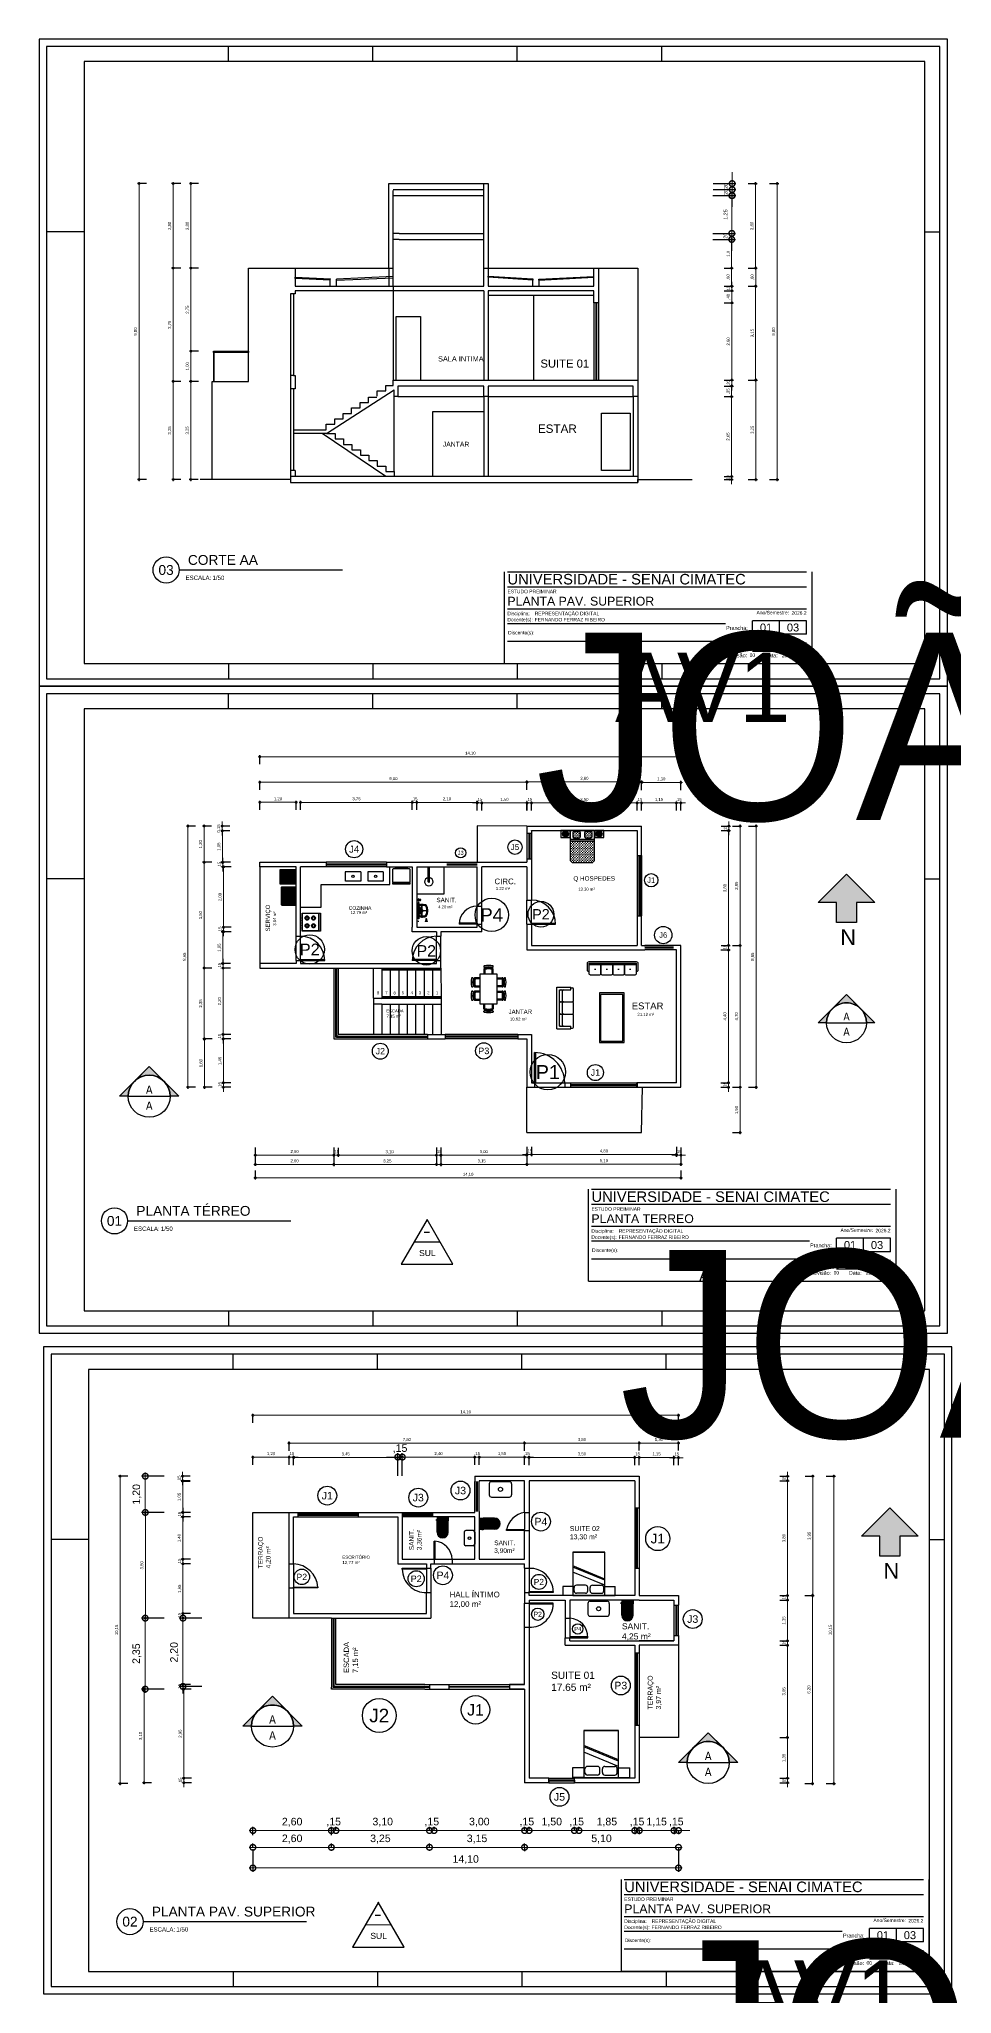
# Model space of a CAD drawing. Header units: metres. Extents: x 0 to 327, y 17 to 88.
# Drawn here: x 126.3 to 156.5, y 22.9 to 87.6 of the extents above; entities that cross this region are included whole.
import ezdxf
from ezdxf.enums import TextEntityAlignment as Align

# ---------------------------------------------------------------- set-up
doc = ezdxf.new("R2018")
doc.units = ezdxf.units.M
doc.header["$LTSCALE"] = 0.5
doc.linetypes.add('DIVIDE', pattern=[31.75, 12.7, -6.35, 0, -6.35, 0, -6.35])
doc.linetypes.add('HIDDEN', pattern=[9.525, 6.35, -3.175])
doc.layers.add('0_MRG_AUX', color=7, linetype='Continuous', true_color=0xecbcd1, plot=False)
doc.layers.add('CAR_0', color=7, linetype='Continuous', true_color=0xff6b00, plot=False)
for name, color, linetype in [('ARQ-SAN', 1, 'Continuous'), ('ARQ_ALV CT', 5, 'Continuous'), ('ARQ_ALV VS', 2, 'Continuous'), ('ARQ_CONC CT', 6, 'Continuous'), ('ARQ_ESQ CT', 30, 'Continuous'), ('ARQ_METAL CT', 2, 'Continuous'), ('ARQ_MOB 01', 1, 'Continuous'), ('ARQ_MOB 02', 2, 'Continuous'), ('ARQ_PISO', 1, 'Continuous'), ('ARQ_PROJ INF', 1, 'HIDDEN'), ('ARQ_PROJ SUP', 1, 'DIVIDE'), ('ARQ_SAN 01', 1, 'Continuous'), ('ARQ_SAN 02', 2, 'Continuous'), ('ARQ_SIMB 01', 1, 'Continuous'), ('ARQ_SIMB 02', 2, 'Continuous'), ('ARQ_TXT 01', 1, 'Continuous'), ('ARQ_VISTA 01', 1, 'Continuous'), ('ARQ_VISTA 04', 4, 'Continuous'), ('CAR_LINHAS_CINZA', 8, 'Continuous'), ('CAR_LINHAS_DESTAQUE', 3, 'Continuous'), ('CAR_TEXTO_CINZA', 8, 'Continuous'), ('CAR_TEXTO_PRETO', 1, 'Continuous'), ('DENTRO ESQUAD', 2, 'Continuous'), ('DET_VISTA 01', 1, 'Continuous'), ('FORA ESQUAD', 30, 'Continuous'), ('MRG_EXTERNA', 1, 'Continuous'), ('MRG_INTERNA', 2, 'Continuous'), ('PAREDE', 5, 'Continuous'), ('PDF_ARQ_ALV VS', 7, 'Continuous'), ('SIMB_01', 1, 'Continuous'), ('SIMB_02', 2, 'Continuous'), ('SIMB_PREENCHIMENTO', 253, 'Continuous'), ('SIMB_TXT', 1, 'Continuous')]:
    doc.layers.add(name, color=color, linetype=linetype)
doc.layers.add('ARQ_COTA_AZUL', color=5, linetype='Continuous', lineweight=20, true_color=0x0000ff)
doc.styles.add('Annot_2.0mm', font='arial.ttf', dxfattribs={"height": 2})
doc.styles.add('Annot_3.5mm', font='arial.ttf', dxfattribs={"height": 3.5})
doc.styles.add('Arial', font='arial.ttf')
doc.styles.add('cota', font='arial.ttf')
doc.styles.add('SIMB', font='arial.ttf')
doc.styles.get("Standard").update_dxf_attribs({"font": 'arial.ttf'})
doc.styles.add('Tahoma', font='tahoma.ttf')
doc.dimstyles.new('Info 01 - annot', dxfattribs={"dimtxt": 2, "dimasz": 3, "dimexe": 1, "dimexo": 1, "dimgap": 1, "dimtad": 1, "dimzin": 4, "dimtxsty": 'cota', "dimblk": 'DOTSMALL', "dimcen": 2, "dimdle": 1, "dimclrd": 256, "dimclre": 256, "dimclrt": 1, "dimazin": 2, "dimtfac": 0.09, "dimtix": 1, "dimtmove": 2, "dimatfit": 2, "dimfxl": 5, "dimfxlon": 1, "dimtolj": 1, "dimtzin": 4, "dimlwd": -1, "dimarcsym": 1})

msp = doc.modelspace()

# ---------------------------------------------------------------- texts
at = {"layer": 'ARQ_TXT 01', "style": 'Annot_2.0mm'}
for s, p in [('8', (137.484, 56.015)), ('7', (137.76, 56.01)), ('6', (138.036, 56.004)), ('5', (138.308, 56.017)), ('4', (138.609, 56.018)), ('3', (138.878, 56.015)), ('2', (139.153, 56.018)), ('1', (139.443, 56.015))]:
    msp.add_text(s, height=0.1, rotation=358.47123, dxfattribs=at).set_placement(p)
for p in [(138.887, 47.345), (137.273, 24.734)]:
    msp.add_text('SUL', height=0.2011, dxfattribs=at).set_placement(p)
at = {"layer": 'ARQ_TXT 01', "attachment_point": 1, "style": 'Annot_2.0mm'}
for s, insert, char_height, width in [('SALA INTIMA', (139.516, 77.141), 0.17346, 3.24704), ('SUITE 01', (142.907, 77.031), 0.2668, 4.14565), ('ESTAR', (142.823, 74.881), 0.2769, 3.7259), ('JANTAR', (139.673, 74.307), 0.1619, 2.19873), ('CIRC.', (141.386, 59.845), 0.1863, 1.32712), ('3.22 m²', (141.425, 59.563), 0.1, 0.64073), ('Q HOSPEDES', (144, 59.924), 0.1492, 1.49717), ('COZINHA', (136.555, 58.929), 0.1193, 1.73418), ('SANIT.', (139.464, 59.209), 0.1478, 1.36436), ('4.20 m²', (139.518, 58.956), 0.1, 0.55775), ('13.30 m²', (144.158, 59.543), 0.1, 1.22665), ('\\pxtr6;12.79 m²', (136.615, 58.77), 0.1, 0.63998), ('ESTAR', (145.932, 55.741), 0.2254, 2.11132), ('ESCADA', (137.8, 55.511), 0.1, 1.52425), ('7.15 m²', (137.81, 55.338), 0.1, 0.61441), ('JANTAR', (141.852, 55.509), 0.143, 1.1741), ('10.62 m²', (141.896, 55.243), 0.1, 0.72221), ('21.12 m²', (146.121, 55.399), 0.1, 1.03541), ('SUITE 02 \\P13,30 m²', (143.881, 38.404), 0.164, 1.11769), ('SANIT.\\P3,90m²', (141.376, 37.927), 0.1552, 0.43113), ('ESCRITÓRIO \\P12,77 m²', (136.344, 37.427), 0.10527, 2.30028), ('HALL ÍNTIMO \\P12,00 m²', (139.895, 36.234), 0.18981, 3.73933), ('SANIT. \\P4,25 m²', (145.606, 35.189), 0.202, 3.47315), ('SUITE 01 \\P17.65 m²', (143.262, 33.585), 0.2392, 4.15398)]:
    msp.add_mtext(s, dxfattribs=dict(at, insert=insert, char_height=char_height, width=width))
at = {"layer": 'ARQ_TXT 01', "insert": (133.805, 58.096), "char_height": 0.1411, "attachment_point": 1, "rotation": 90, "style": 'Annot_2.0mm'}
msp.add_mtext('SERVIÇO', dxfattribs=at)
at = {"layer": 'ARQ_TXT 01', "attachment_point": 1, "rotation": 90, "style": 'Annot_2.0mm'}
for s, insert, char_height, width in [('3.84 m²', (134.051, 58.281), 0.1, 0.51818), ('SANIT.\\P3,36m²', (138.555, 37.603), 0.1552, 0.43113), ('TERRAÇO\\P4,20 m²', (133.553, 37.006), 0.1541, 1.7029), ('ESCADA \\P7,15 m²', (136.387, 33.539), 0.179, 0.97489), ('TERRAÇO \\P3,97 m²', (146.461, 32.331), 0.1651, 0.98107)]:
    msp.add_mtext(s, dxfattribs=dict(at, insert=insert, char_height=char_height, width=width))

# ---------------------------------------------------------------- blocks, each defined once
blk = doc.blocks.new('COD_ESQ')
at = {"layer": 'SIMB_02'}
blk.add_circle((0, 0), 2.5, dxfattribs=at)
at = {"layer": 'SIMB_TXT', "style": 'SIMB'}
blk.add_attdef('CDESQ', text='', height=2, dxfattribs=at).set_placement((0, 0), align=Align.MIDDLE_CENTER)
blk = doc.blocks.new('TITULO')
at = {"layer": 'SIMB_02'}
blk.add_line((6, 0), (81, 0), dxfattribs=at)
blk.add_circle((0, 0), 6, dxfattribs=at)
at = {"layer": 'SIMB_TXT', "style": 'SIMB'}
blk.add_text('ESCALA:', height=2, dxfattribs=at).set_placement((8.94, -4.58))
blk.add_attdef('NUM', text='', height=4.5, dxfattribs=at).set_placement((0, 0), align=Align.MIDDLE_CENTER)
blk.add_attdef('TITULO_DO_DESENHO', text='', height=4.5, dxfattribs=at).set_placement((10.02, 1), align=Align.BOTTOM_LEFT)
blk.add_attdef('ESCALA', (21.3, -4.58), '', height=2, dxfattribs=at)
blk = doc.blocks.new('mesa6')
for p, q in [((11.9, -70), (9.5, -70)), ((47.5, -70), (24.1, -70)), ((47.5, -75), (24.1, -75)), ((47.5, -50), (47.5, -135)), ((192.5, -50), (47.5, -50)), ((65, -14.4), (65, -12)), ((65, -50), (65, -26.6)), ((70, -50), (70, -26.6)), ((105, -26.6), (105, -50)), ((110, -12), (110, -14.4)), ((110, -26.6), (110, -50)), ((130, -14.4), (130, -12)), ((130, -50), (130, -26.6)), ((135, -50), (135, -26.6)), ((170, -26.6), (170, -50)), ((175, -12), (175, -14.4)), ((175, -26.6), (175, -50)), ((192.5, -135), (192.5, -50)), ((192.5, -70), (215.9, -70)), ((192.5, -75), (215.9, -75)), ((228.1, -70), (230.5, -70)), ((9.5, -115), (11.9, -115)), ((24.1, -110), (47.5, -110)), ((24.1, -115), (47.5, -115)), ((47.5, -135), (192.5, -135)), ((65, -135), (65, -158.4)), ((65, -170.6), (65, -173)), ((70, -135), (70, -158.4)), ((105, -158.4), (105, -135)), ((110, -158.4), (110, -135)), ((110, -173), (110, -170.6)), ((130, -135), (130, -158.4)), ((130, -170.6), (130, -173)), ((135, -135), (135, -158.4)), ((170, -158.4), (170, -135)), ((175, -158.4), (175, -135)), ((175, -173), (175, -170.6)), ((215.9, -110), (192.5, -110)), ((215.9, -115), (192.5, -115)), ((230.5, -115), (228.1, -115))]:
    blk.add_line(p, q)
for centre, radius, start, end in [((107.5, -92.5), 102.5, 168.46304, 191.53696), ((9.5, -72.5), 2.5, 90, 168.46304), ((11.9, -72.5), 2.5, 349.01942, 90), ((115, -92.5), 102.5, 169.01942, 190.98058), ((120, -92.5), 102.5, 169.66011, 190.33989), ((24.1, -75), 5, 90, 169.66011), ((120, -92.5), 97.5, 169.66011, 190.33989), ((67.5, -12), 2.5, 101.53696, 180), ((67.5, -14.4), 2.5, 180, 280.98058), ((70, -26.6), 5, 100.33989, 180), ((87.5, -110), 102.5, 78.46304, 101.53696), ((87.5, -117.5), 102.5, 79.01942, 100.98058), ((87.5, -122.5), 102.5, 79.66011, 100.33989), ((87.5, -122.5), 97.5, 79.66011, 100.33989), ((105, -26.6), 5, 0, 79.66011), ((107.5, -14.4), 2.5, 259.01942, 0), ((107.5, -12), 2.5, 0, 78.46304), ((132.5, -12), 2.5, 101.53696, 180), ((132.5, -14.4), 2.5, 180, 280.98058), ((135, -26.6), 5, 100.33989, 180), ((152.5, -110), 102.5, 78.46304, 101.53696), ((152.5, -117.5), 102.5, 79.01942, 100.98058), ((152.5, -122.5), 102.5, 79.66011, 100.33989), ((152.5, -122.5), 97.5, 79.66011, 100.33989), ((170, -26.6), 5, 0, 79.66011), ((172.5, -14.4), 2.5, 259.01942, 0), ((172.5, -12), 2.5, 0, 78.46304), ((215.9, -75), 5, 10.33989, 90), ((120, -92.5), 97.5, 349.66011, 10.33989), ((120, -92.5), 102.5, 349.66011, 10.33989), ((228.1, -72.5), 2.5, 90, 190.98058), ((125, -92.5), 102.5, 349.01942, 10.98058), ((230.5, -72.5), 2.5, 11.53696, 90), ((132.5, -92.5), 102.5, 348.46304, 11.53696), ((9.5, -112.5), 2.5, 191.53696, 270), ((11.9, -112.5), 2.5, 270, 10.98058), ((24.1, -110), 5, 190.33989, 270), ((70, -158.4), 5, 180, 259.66011), ((67.5, -170.6), 2.5, 79.01942, 180), ((67.5, -173), 2.5, 180, 258.46304), ((87.5, -75), 102.5, 258.46304, 281.53696), ((87.5, -67.5), 102.5, 259.01942, 280.98058), ((87.5, -62.5), 102.5, 259.66011, 280.33989), ((87.5, -62.5), 97.5, 259.66011, 280.33989), ((105, -158.4), 5, 280.33989, 0), ((107.5, -170.6), 2.5, 0, 100.98058), ((107.5, -173), 2.5, 281.53696, 0), ((135, -158.4), 5, 180, 259.66011), ((132.5, -170.6), 2.5, 79.01942, 180), ((132.5, -173), 2.5, 180, 258.46304), ((152.5, -75), 102.5, 258.46304, 281.53696), ((152.5, -67.5), 102.5, 259.01942, 280.98058), ((152.5, -62.5), 102.5, 259.66011, 280.33989), ((152.5, -62.5), 97.5, 259.66011, 280.33989), ((170, -158.4), 5, 280.33989, 0), ((172.5, -170.6), 2.5, 0, 100.98058), ((172.5, -173), 2.5, 281.53696, 0), ((215.9, -110), 5, 270, 349.66011), ((228.1, -112.5), 2.5, 169.01942, 270), ((230.5, -112.5), 2.5, 270, 348.46304)]:
    blk.add_arc(centre, radius, start, end)
blk = doc.blocks.new('*X14')
at = {"color": 0}
for p, q in [((180, 360), (183.75, 360)), ((181.875, 358.125), (181.875, 361.875)), ((187.5, 352.5), (191.25, 352.5)), ((189.375, 350.625), (189.375, 354.375)), ((195, 360), (198.75, 360)), ((196.875, 358.125), (196.875, 361.875)), ((202.5, 352.5), (206.25, 352.5)), ((204.375, 350.625), (204.375, 354.375)), ((210, 360), (213.75, 360)), ((211.875, 358.125), (211.875, 361.875)), ((217.5, 352.5), (221.25, 352.5)), ((219.375, 350.625), (219.375, 354.375)), ((225, 360), (228.75, 360)), ((226.875, 358.125), (226.875, 361.875)), ((232.5, 352.5), (236.25, 352.5)), ((234.375, 350.625), (234.375, 354.375)), ((240, 360), (243.75, 360)), ((241.875, 358.125), (241.875, 361.875)), ((247.5, 352.5), (251.25, 352.5)), ((249.375, 350.625), (249.375, 354.375)), ((255, 360), (258.75, 360)), ((256.875, 358.125), (256.875, 361.875)), ((262.5, 352.5), (266.25, 352.5)), ((264.375, 350.625), (264.375, 354.375)), ((270, 360), (273.75, 360)), ((271.875, 358.125), (271.875, 361.875)), ((277.5, 352.5), (281.25, 352.5)), ((279.375, 350.625), (279.375, 354.375)), ((285, 360), (288.75, 360)), ((286.875, 358.125), (286.875, 361.875)), ((292.5, 352.5), (296.25, 352.5)), ((294.375, 350.625), (294.375, 354.375)), ((300, 360), (302.5, 360)), ((301.875, 358.125), (301.875, 360.625)), ((307.5, 352.5), (310, 352.5)), ((309.375, 350.625), (309.375, 353.125)), ((127.5, 337.5), (131.25, 337.5)), ((127.5, 322.5), (131.25, 322.5)), ((127.5, 262.5), (131.25, 262.5)), ((127.5, 247.5), (131.25, 247.5)), ((129.375, 335.625), (129.375, 339.375)), ((129.375, 320.625), (129.375, 324.375)), ((129.375, 308.125), (129.375, 309.375)), ((129.375, 275.625), (129.375, 276.875)), ((129.375, 260.625), (129.375, 264.375)), ((129.375, 245.625), (129.375, 249.375)), ((130, 307.5), (131.25, 307.5)), ((130, 277.5), (131.25, 277.5)), ((135, 345), (138.75, 345)), ((135, 330), (138.75, 330)), ((135, 315), (138.75, 315)), ((135, 270), (138.75, 270)), ((135, 255), (138.75, 255)), ((135, 240), (138.75, 240)), ((136.875, 343.125), (136.875, 346.875)), ((136.875, 328.125), (136.875, 331.875)), ((136.875, 313.125), (136.875, 316.875)), ((136.875, 268.125), (136.875, 271.875)), ((136.875, 253.125), (136.875, 256.875)), ((136.875, 238.125), (136.875, 241.875)), ((142.5, 337.5), (146.25, 337.5)), ((142.5, 322.5), (146.25, 322.5)), ((142.5, 307.5), (146.25, 307.5)), ((142.5, 277.5), (146.25, 277.5)), ((142.5, 262.5), (146.25, 262.5)), ((142.5, 247.5), (146.25, 247.5)), ((144.375, 335.625), (144.375, 339.375)), ((144.375, 320.625), (144.375, 324.375)), ((144.375, 305.625), (144.375, 309.375)), ((144.375, 275.625), (144.375, 279.375)), ((144.375, 260.625), (144.375, 264.375)), ((144.375, 245.625), (144.375, 249.375)), ((150, 345), (153.75, 345)), ((150, 330), (153.75, 330)), ((150, 315), (153.75, 315)), ((150, 270), (153.75, 270)), ((150, 255), (153.75, 255)), ((150, 240), (153.75, 240)), ((151.875, 343.125), (151.875, 346.875)), ((151.875, 328.125), (151.875, 331.875)), ((151.875, 313.125), (151.875, 316.875)), ((151.875, 268.125), (151.875, 271.875)), ((151.875, 253.125), (151.875, 256.875)), ((151.875, 238.125), (151.875, 241.875)), ((157.5, 337.5), (161.25, 337.5)), ((157.5, 322.5), (161.25, 322.5)), ((157.5, 307.5), (160, 307.5)), ((157.5, 277.5), (160, 277.5)), ((157.5, 262.5), (161.25, 262.5)), ((157.5, 247.5), (161.25, 247.5)), ((159.375, 335.625), (159.375, 339.375)), ((159.375, 320.625), (159.375, 324.375)), ((159.375, 306.875), (159.375, 309.375)), ((159.375, 275.625), (159.375, 278.125)), ((159.375, 260.625), (159.375, 264.375)), ((159.375, 245.625), (159.375, 249.375)), ((180, 345), (183.75, 345)), ((180, 330), (183.75, 330)), ((180, 315), (183.75, 315)), ((180, 300), (183.75, 300)), ((180, 285), (183.75, 285)), ((180, 270), (183.75, 270)), ((180, 255), (183.75, 255)), ((180, 240), (183.75, 240)), ((181.875, 343.125), (181.875, 346.875)), ((181.875, 328.125), (181.875, 331.875)), ((181.875, 313.125), (181.875, 316.875)), ((181.875, 298.125), (181.875, 301.875)), ((181.875, 283.125), (181.875, 286.875)), ((181.875, 268.125), (181.875, 271.875)), ((181.875, 253.125), (181.875, 256.875)), ((181.875, 238.125), (181.875, 241.875)), ((187.5, 337.5), (191.25, 337.5)), ((187.5, 322.5), (191.25, 322.5)), ((187.5, 307.5), (191.25, 307.5)), ((187.5, 292.5), (191.25, 292.5)), ((187.5, 277.5), (191.25, 277.5)), ((187.5, 262.5), (191.25, 262.5)), ((187.5, 247.5), (191.25, 247.5)), ((187.5, 232.5), (191.25, 232.5)), ((189.375, 335.625), (189.375, 339.375)), ((189.375, 320.625), (189.375, 324.375)), ((189.375, 305.625), (189.375, 309.375)), ((189.375, 290.625), (189.375, 294.375)), ((189.375, 275.625), (189.375, 279.375)), ((189.375, 260.625), (189.375, 264.375)), ((189.375, 245.625), (189.375, 249.375)), ((189.375, 230.625), (189.375, 234.375)), ((195, 345), (198.75, 345)), ((195, 330), (198.75, 330)), ((195, 315), (198.75, 315)), ((195, 300), (198.75, 300)), ((195, 285), (198.75, 285)), ((195, 270), (198.75, 270)), ((195, 255), (198.75, 255)), ((195, 240), (198.75, 240)), ((196.875, 343.125), (196.875, 346.875)), ((196.875, 328.125), (196.875, 331.875)), ((196.875, 313.125), (196.875, 316.875)), ((196.875, 298.125), (196.875, 301.875)), ((196.875, 283.125), (196.875, 286.875)), ((196.875, 268.125), (196.875, 271.875)), ((196.875, 253.125), (196.875, 256.875)), ((196.875, 238.125), (196.875, 241.875)), ((202.5, 337.5), (206.25, 337.5)), ((202.5, 322.5), (206.25, 322.5)), ((202.5, 307.5), (206.25, 307.5)), ((202.5, 292.5), (206.25, 292.5)), ((202.5, 277.5), (206.25, 277.5)), ((202.5, 262.5), (206.25, 262.5)), ((202.5, 247.5), (206.25, 247.5)), ((202.5, 232.5), (206.25, 232.5)), ((204.375, 335.625), (204.375, 339.375)), ((204.375, 320.625), (204.375, 324.375)), ((204.375, 305.625), (204.375, 309.375)), ((204.375, 290.625), (204.375, 294.375)), ((204.375, 275.625), (204.375, 279.375)), ((204.375, 260.625), (204.375, 264.375)), ((204.375, 245.625), (204.375, 249.375)), ((204.375, 230.625), (204.375, 234.375)), ((210, 345), (213.75, 345)), ((210, 330), (213.75, 330)), ((210, 315), (213.75, 315)), ((210, 300), (213.75, 300)), ((210, 285), (213.75, 285)), ((210, 270), (213.75, 270)), ((210, 255), (213.75, 255)), ((210, 240), (213.75, 240)), ((211.875, 343.125), (211.875, 346.875)), ((211.875, 328.125), (211.875, 331.875)), ((211.875, 313.125), (211.875, 316.875)), ((211.875, 298.125), (211.875, 301.875)), ((211.875, 283.125), (211.875, 286.875)), ((211.875, 268.125), (211.875, 271.875)), ((211.875, 253.125), (211.875, 256.875)), ((211.875, 238.125), (211.875, 241.875)), ((217.5, 337.5), (221.25, 337.5)), ((217.5, 322.5), (221.25, 322.5)), ((217.5, 307.5), (221.25, 307.5)), ((217.5, 292.5), (221.25, 292.5)), ((217.5, 277.5), (221.25, 277.5)), ((217.5, 262.5), (221.25, 262.5)), ((217.5, 247.5), (221.25, 247.5)), ((217.5, 232.5), (221.25, 232.5)), ((219.375, 335.625), (219.375, 339.375)), ((219.375, 320.625), (219.375, 324.375)), ((219.375, 305.625), (219.375, 309.375)), ((219.375, 290.625), (219.375, 294.375)), ((219.375, 275.625), (219.375, 279.375)), ((219.375, 260.625), (219.375, 264.375)), ((219.375, 245.625), (219.375, 249.375)), ((219.375, 230.625), (219.375, 234.375)), ((225, 345), (228.75, 345)), ((225, 330), (228.75, 330)), ((225, 315), (228.75, 315)), ((225, 300), (228.75, 300)), ((225, 285), (228.75, 285)), ((225, 270), (228.75, 270)), ((225, 255), (228.75, 255)), ((225, 240), (228.75, 240)), ((226.875, 343.125), (226.875, 346.875)), ((226.875, 328.125), (226.875, 331.875)), ((226.875, 313.125), (226.875, 316.875)), ((226.875, 298.125), (226.875, 301.875)), ((226.875, 283.125), (226.875, 286.875)), ((226.875, 268.125), (226.875, 271.875)), ((226.875, 253.125), (226.875, 256.875)), ((226.875, 238.125), (226.875, 241.875)), ((232.5, 337.5), (236.25, 337.5)), ((232.5, 322.5), (236.25, 322.5)), ((232.5, 307.5), (236.25, 307.5)), ((232.5, 292.5), (236.25, 292.5)), ((232.5, 277.5), (236.25, 277.5)), ((232.5, 262.5), (236.25, 262.5)), ((232.5, 247.5), (236.25, 247.5)), ((232.5, 232.5), (236.25, 232.5)), ((234.375, 335.625), (234.375, 339.375)), ((234.375, 320.625), (234.375, 324.375)), ((234.375, 305.625), (234.375, 309.375)), ((234.375, 290.625), (234.375, 294.375)), ((234.375, 275.625), (234.375, 279.375)), ((234.375, 260.625), (234.375, 264.375)), ((234.375, 245.625), (234.375, 249.375)), ((234.375, 230.625), (234.375, 234.375)), ((240, 345), (243.75, 345)), ((240, 330), (243.75, 330)), ((240, 315), (243.75, 315)), ((240, 300), (243.75, 300)), ((240, 285), (243.75, 285)), ((240, 270), (243.75, 270)), ((240, 255), (243.75, 255)), ((240, 240), (243.75, 240)), ((241.875, 343.125), (241.875, 346.875)), ((241.875, 328.125), (241.875, 331.875)), ((241.875, 313.125), (241.875, 316.875)), ((241.875, 298.125), (241.875, 301.875)), ((241.875, 283.125), (241.875, 286.875)), ((241.875, 268.125), (241.875, 271.875)), ((241.875, 253.125), (241.875, 256.875)), ((241.875, 238.125), (241.875, 241.875)), ((247.5, 337.5), (251.25, 337.5)), ((247.5, 322.5), (251.25, 322.5)), ((247.5, 307.5), (251.25, 307.5)), ((247.5, 292.5), (251.25, 292.5)), ((247.5, 277.5), (251.25, 277.5)), ((247.5, 262.5), (251.25, 262.5)), ((247.5, 247.5), (251.25, 247.5)), ((247.5, 232.5), (251.25, 232.5)), ((249.375, 335.625), (249.375, 339.375)), ((249.375, 320.625), (249.375, 324.375)), ((249.375, 305.625), (249.375, 309.375)), ((249.375, 290.625), (249.375, 294.375)), ((249.375, 275.625), (249.375, 279.375)), ((249.375, 260.625), (249.375, 264.375)), ((249.375, 245.625), (249.375, 249.375)), ((249.375, 230.625), (249.375, 234.375)), ((255, 345), (258.75, 345)), ((255, 330), (258.75, 330)), ((255, 315), (258.75, 315)), ((255, 300), (258.75, 300)), ((255, 285), (258.75, 285)), ((255, 270), (258.75, 270)), ((255, 255), (258.75, 255)), ((255, 240), (258.75, 240)), ((256.875, 343.125), (256.875, 346.875)), ((256.875, 328.125), (256.875, 331.875)), ((256.875, 313.125), (256.875, 316.875)), ((256.875, 298.125), (256.875, 301.875)), ((256.875, 283.125), (256.875, 286.875)), ((256.875, 268.125), (256.875, 271.875)), ((256.875, 253.125), (256.875, 256.875)), ((256.875, 238.125), (256.875, 241.875)), ((262.5, 337.5), (266.25, 337.5)), ((262.5, 322.5), (266.25, 322.5)), ((262.5, 307.5), (266.25, 307.5)), ((262.5, 292.5), (266.25, 292.5)), ((262.5, 277.5), (266.25, 277.5)), ((262.5, 262.5), (266.25, 262.5)), ((262.5, 247.5), (266.25, 247.5)), ((262.5, 232.5), (266.25, 232.5)), ((264.375, 335.625), (264.375, 339.375)), ((264.375, 320.625), (264.375, 324.375)), ((264.375, 305.625), (264.375, 309.375)), ((264.375, 290.625), (264.375, 294.375)), ((264.375, 275.625), (264.375, 279.375)), ((264.375, 260.625), (264.375, 264.375)), ((264.375, 245.625), (264.375, 249.375)), ((264.375, 230.625), (264.375, 234.375)), ((270, 345), (273.75, 345)), ((270, 330), (273.75, 330)), ((270, 315), (273.75, 315)), ((270, 300), (273.75, 300)), ((270, 285), (273.75, 285)), ((270, 270), (273.75, 270)), ((270, 255), (273.75, 255)), ((270, 240), (273.75, 240)), ((271.875, 343.125), (271.875, 346.875)), ((271.875, 328.125), (271.875, 331.875)), ((271.875, 313.125), (271.875, 316.875)), ((271.875, 298.125), (271.875, 301.875)), ((271.875, 283.125), (271.875, 286.875)), ((271.875, 268.125), (271.875, 271.875)), ((271.875, 253.125), (271.875, 256.875)), ((271.875, 238.125), (271.875, 241.875)), ((277.5, 337.5), (281.25, 337.5)), ((277.5, 322.5), (281.25, 322.5)), ((277.5, 307.5), (281.25, 307.5)), ((277.5, 292.5), (281.25, 292.5)), ((277.5, 277.5), (281.25, 277.5)), ((277.5, 262.5), (281.25, 262.5)), ((277.5, 247.5), (281.25, 247.5)), ((277.5, 232.5), (281.25, 232.5)), ((279.375, 335.625), (279.375, 339.375)), ((279.375, 320.625), (279.375, 324.375)), ((279.375, 305.625), (279.375, 309.375)), ((279.375, 290.625), (279.375, 294.375)), ((279.375, 275.625), (279.375, 279.375)), ((279.375, 260.625), (279.375, 264.375)), ((279.375, 245.625), (279.375, 249.375)), ((279.375, 230.625), (279.375, 234.375)), ((285, 345), (288.75, 345)), ((285, 330), (288.75, 330)), ((285, 315), (288.75, 315)), ((285, 300), (288.75, 300)), ((285, 285), (288.75, 285)), ((285, 270), (288.75, 270)), ((285, 255), (288.75, 255)), ((285, 240), (288.75, 240)), ((286.875, 343.125), (286.875, 346.875)), ((286.875, 328.125), (286.875, 331.875)), ((286.875, 313.125), (286.875, 316.875)), ((286.875, 298.125), (286.875, 301.875)), ((286.875, 283.125), (286.875, 286.875)), ((286.875, 268.125), (286.875, 271.875)), ((286.875, 253.125), (286.875, 256.875)), ((286.875, 238.125), (286.875, 241.875)), ((292.5, 337.5), (296.25, 337.5)), ((292.5, 322.5), (296.25, 322.5)), ((292.5, 307.5), (296.25, 307.5)), ((292.5, 292.5), (296.25, 292.5)), ((292.5, 277.5), (296.25, 277.5)), ((292.5, 262.5), (296.25, 262.5)), ((292.5, 247.5), (296.25, 247.5)), ((292.5, 232.5), (296.25, 232.5)), ((294.375, 335.625), (294.375, 339.375)), ((294.375, 320.625), (294.375, 324.375)), ((294.375, 305.625), (294.375, 309.375)), ((294.375, 290.625), (294.375, 294.375)), ((294.375, 275.625), (294.375, 279.375)), ((294.375, 260.625), (294.375, 264.375)), ((294.375, 245.625), (294.375, 249.375)), ((294.375, 230.625), (294.375, 234.375)), ((300, 345), (303.75, 345)), ((300, 330), (303.75, 330)), ((300, 315), (303.75, 315)), ((300, 300), (303.75, 300)), ((300, 285), (303.75, 285)), ((300, 270), (303.75, 270)), ((300, 255), (303.75, 255)), ((300, 240), (303.75, 240)), ((301.875, 343.125), (301.875, 346.875)), ((301.875, 328.125), (301.875, 331.875)), ((301.875, 313.125), (301.875, 316.875)), ((301.875, 298.125), (301.875, 301.875)), ((301.875, 283.125), (301.875, 286.875)), ((301.875, 268.125), (301.875, 271.875)), ((301.875, 253.125), (301.875, 256.875)), ((301.875, 238.125), (301.875, 241.875)), ((307.5, 337.5), (310, 337.5)), ((307.5, 322.5), (310, 322.5)), ((307.5, 307.5), (310, 307.5)), ((307.5, 292.5), (310, 292.5)), ((307.5, 277.5), (310, 277.5)), ((307.5, 262.5), (310, 262.5)), ((307.5, 247.5), (310, 247.5)), ((307.5, 232.5), (310, 232.5)), ((309.375, 335.625), (309.375, 339.375)), ((309.375, 320.625), (309.375, 324.375)), ((309.375, 305.625), (309.375, 309.375)), ((309.375, 290.625), (309.375, 294.375)), ((309.375, 275.625), (309.375, 279.375)), ((309.375, 260.625), (309.375, 264.375)), ((309.375, 245.625), (309.375, 249.375)), ((309.375, 231.875), (309.375, 234.375)), ((180, 225), (183.75, 225)), ((181.875, 223.125), (181.875, 226.875)), ((195, 225), (198.75, 225)), ((196.875, 223.125), (196.875, 226.875)), ((210, 225), (213.75, 225)), ((211.875, 223.125), (211.875, 226.875)), ((225, 225), (228.75, 225)), ((226.875, 223.125), (226.875, 226.875)), ((240, 225), (243.75, 225)), ((241.875, 223.125), (241.875, 226.875)), ((255, 225), (258.75, 225)), ((256.875, 223.125), (256.875, 226.875)), ((270, 225), (273.75, 225)), ((271.875, 223.125), (271.875, 226.875)), ((285, 225), (288.75, 225)), ((286.875, 223.125), (286.875, 226.875)), ((300, 225), (302.5, 225)), ((301.875, 224.375), (301.875, 226.875))]:
    blk.add_line(p, q, dxfattribs=at)
blk = doc.blocks.new('cama casal')
for p, q in [((40, 0), (0, 0)), ((0, 0), (0, -55)), ((40, -55), (40, 0)), ((0, -55), (40, -55)), ((0, -58), (0, -198)), ((0, -58), (60, -58)), ((12, -28), (2, -28)), ((13, -25), (4, -21)), ((13, -30), (4, -34)), ((15, -22), (8, -15)), ((15, -33), (8, -40)), ((12, -28), (27, -28)), ((17, -21), (13, -11)), ((17, -34), (13, -44)), ((20, -20), (20, -10)), ((20, -20), (20, -35)), ((20, -35), (20, -45)), ((23, -21), (27, -11)), ((23, -34), (27, -44)), ((25, -22), (32, -15)), ((25, -33), (32, -40)), ((27, -25), (36, -21)), ((27, -28), (37, -28)), ((27, -30), (36, -34)), ((50, -198), (50, -58)), ((60, -198), (60, -58)), ((60, -58), (180, -58)), ((190, -68), (180, -58)), ((190, -188), (190, -68)), ((60, -198), (0, -198)), ((0, -200), (0, -255)), ((40, -200), (0, -200)), ((12, -228), (2, -228)), ((13, -225), (4, -221)), ((13, -230), (4, -234)), ((15, -222), (8, -215)), ((12, -228), (27, -228)), ((17, -221), (13, -211)), ((20, -220), (20, -210)), ((20, -220), (20, -235)), ((23, -221), (27, -211)), ((25, -222), (32, -215)), ((27, -225), (36, -221)), ((27, -228), (37, -228)), ((27, -230), (36, -234)), ((40, -255), (40, -200)), ((180, -198), (60, -198)), ((180, -198), (190, -188)), ((0, -255), (40, -255)), ((15, -233), (8, -240)), ((17, -234), (13, -244)), ((20, -235), (20, -245)), ((23, -234), (27, -244)), ((25, -233), (32, -240))]:
    blk.add_line(p, q)
for points in [[(8, -75), (8, -110), (12, -115), (37, -115), (42, -110), (42, -75), (37, -70), (12, -70)], [(8, -145), (8, -180), (12, -185), (37, -185), (42, -180), (42, -145), (37, -140), (12, -140)]]:
    blk.add_lwpolyline(points, close=True)
for centre, radius in [((20, -28), 17.5), ((20, -28), 7.5), ((20, -228), 17.5), ((20, -228), 7.5)]:
    blk.add_circle(centre, radius)
blk.add_blockref('*X14', (-120, -420))
blk = doc.blocks.new('Sofa 3 lugares-P1')
for p, q in [((0, 0), (2.26, 0)), ((0, 0), (0, -0.75)), ((2.26, 0), (2.26, -0.75)), ((0, -0.75), (0.15, -0.75)), ((0.03, -0.75), (0.03, -0.85)), ((0.08, -0.9), (0.75, -0.9)), ((0.15, -0.15), (2.11, -0.15)), ((0.15, -0.15), (0.15, -0.75)), ((0.15, -0.2), (0.15, -0.25)), ((0.2, -0.15), (0.76, -0.15)), ((0.2, -0.3), (0.76, -0.3)), ((0.2, -0.9), (0.75, -0.9)), ((0.8, -0.15), (0.82, -0.15)), ((0.8, -0.2), (0.8, -0.25)), ((0.8, -0.35), (0.8, -0.85)), ((0.81, -0.19), (0.81, -0.2)), ((0.85, -0.15), (1.41, -0.15)), ((0.85, -0.3), (1.41, -0.3)), ((0.85, -0.9), (1.41, -0.9)), ((0.86, -0.15), (1.41, -0.15)), ((1.46, -0.2), (1.46, -0.27)), ((1.46, -0.2), (1.46, -0.25)), ((1.46, -0.35), (1.46, -0.85)), ((1.51, -0.15), (2.06, -0.15)), ((1.51, -0.3), (2.06, -0.3)), ((1.51, -0.9), (2.18, -0.9)), ((2.11, -0.15), (2.11, -0.75)), ((2.11, -0.2), (2.11, -0.25)), ((2.11, -0.75), (2.26, -0.75)), ((2.23, -0.75), (2.23, -0.85))]:
    blk.add_line(p, q)
for centre, start, end in [((0.08, -0.85), 180, 270), ((0.2, -0.2), 90, 167.9467), ((0.2, -0.25), 180, 270), ((0.2, -0.35), 90, 180), ((0.75, -0.35), 0, 90), ((0.75, -0.85), 270, 0), ((0.76, -0.2), 12.0533, 90), ((0.76, -0.25), 270, 340.8019), ((0.85, -0.2), 90, 180), ((0.85, -0.25), 180, 270), ((0.85, -0.35), 90, 180), ((0.85, -0.85), 180, 270), ((1.41, -0.2), 358.3509, 90), ((1.41, -0.2), 0, 90), ((1.41, -0.25), 270, 0), ((1.41, -0.35), 0, 90), ((1.41, -0.85), 270, 0), ((1.51, -0.2), 90, 167.9467), ((1.51, -0.25), 199.1981, 270), ((1.51, -0.35), 90, 180), ((1.51, -0.85), 180, 270), ((2.06, -0.2), 0, 90), ((2.06, -0.25), 270, 0), ((2.06, -0.35), 0, 90), ((2.18, -0.85), 270, 0)]:
    blk.add_arc(centre, 0.05, start, end)
blk = doc.blocks.new('Sofa 4 lugares-P1')
for p, q in [((-0.6, 2.9), (-0.6, 2.92)), ((-0.46, 2.59), (-0.46, 2.51)), ((-0.1, 2.9), (-0.1, 0.1)), ((-0.46, 1.89), (-0.46, 1.81)), ((-0.46, 1.19), (-0.46, 1.11)), ((-0.46, 0.49), (-0.46, 0.41))]:
    blk.add_line(p, q)
for points in [[(-0.1, 2.2), (-0.72, 2.2, -0.414214), (-0.8, 2.28), (-0.8, 2.82, -0.414214), (-0.72, 2.9), (-0.1, 2.9)], [(-0.6, 2.92, -0.414214), (-0.52, 3), (-0.1, 3, -0.414214), (0, 2.9), (0, 0.1, -0.414214), (-0.1, 0), (-0.52, 0, -0.414214), (-0.6, 0.08)], [(-0.1, 1.5), (-0.72, 1.5, -0.414214), (-0.8, 1.58), (-0.8, 2.12, -0.414214), (-0.72, 2.2), (-0.1, 2.2)], [(-0.1, 0.8), (-0.72, 0.8, -0.414214), (-0.8, 0.88), (-0.8, 1.42, -0.414214), (-0.72, 1.5), (-0.1, 1.5)], [(-0.1, 0.1), (-0.72, 0.1, -0.414214), (-0.8, 0.18), (-0.8, 0.72, -0.414214), (-0.72, 0.8), (-0.1, 0.8)]]:
    blk.add_lwpolyline(points, format="xyb")
for points in [[(-0.1, 2.87), (-0.1, 2.23, -0.414214), (-0.13, 2.2), (-0.17, 2.2, -0.414214), (-0.2, 2.23), (-0.2, 2.87, -0.414214), (-0.17, 2.9), (-0.13, 2.9, -0.414214)], [(-0.1, 2.17), (-0.1, 1.53, -0.414214), (-0.13, 1.5), (-0.17, 1.5, -0.414214), (-0.2, 1.53), (-0.2, 2.17, -0.414214), (-0.17, 2.2), (-0.13, 2.2, -0.414214)], [(-0.1, 1.47), (-0.1, 0.83, -0.414214), (-0.13, 0.8), (-0.17, 0.8, -0.414214), (-0.2, 0.83), (-0.2, 1.47, -0.414214), (-0.17, 1.5), (-0.13, 1.5, -0.414214)], [(-0.1, 0.77), (-0.1, 0.13, -0.414214), (-0.13, 0.1), (-0.17, 0.1, -0.414214), (-0.2, 0.13), (-0.2, 0.77, -0.414214), (-0.17, 0.8), (-0.13, 0.8, -0.414214)]]:
    blk.add_lwpolyline(points, format="xyb", close=True)
blk = doc.blocks.new('expositor_de_lanche_caixa_de_vidro')
for p, q in [((1, 0), (0, 0)), ((0, 0), (0, -0.3)), ((1, -0.3), (1, 0)), ((0, -0.3), (0, -0.5)), ((0.97, -0.03), (0.03, -0.03)), ((0.03, -0.03), (0.03, -0.47)), ((0.97, -0.47), (0.97, -0.03)), ((1, -0.5), (1, -0.3)), ((0, -0.5), (0.03, -0.5)), ((0.97, -0.47), (0.03, -0.47)), ((0.03, -0.5), (0.97, -0.5)), ((0.97, -0.5), (1, -0.5))]:
    blk.add_line(p, q)
blk = doc.blocks.new('A$C0AFD4185')
at = {"color": 0}
for p, q in [((0.011, 0.041), (0, 0.041)), ((0, -0.041), (0, 0.041)), ((0.012, 0.04), (0.011, 0.041)), ((0.013, 0.04), (0.012, 0.04)), ((0.013, 0.039), (0.013, 0.04)), ((0.013, -0.039), (0.013, 0.039)), ((0.013, 0.02), (0.019, 0.02)), ((0.019, 0.02), (0.02, 0.02)), ((0.019, -0.02), (0.019, 0.02)), ((0.019, 0.02), (0.019, -0.02)), ((0.02, 0.02), (0.021, 0.019)), ((0.021, 0.019), (0.021, 0.018)), ((0.021, 0.018), (0.021, -0.018)), ((0, -0.041), (0.011, -0.041)), ((0.011, -0.041), (0.012, -0.04)), ((0.012, -0.04), (0.013, -0.04)), ((0.019, -0.02), (0.013, -0.02)), ((0.013, -0.04), (0.013, -0.039)), ((0.02, -0.019), (0.019, -0.02)), ((0.021, -0.019), (0.02, -0.019)), ((0.021, -0.018), (0.021, -0.019))]:
    blk.add_line(p, q, dxfattribs=at)
blk.add_lwpolyline([(0.021, 0.017), (0.021, -0.016), (0.083, -0.016, 0.414214), (0.1, 0), (0.1, 0, 0.414214), (0.083, 0.017)], format="xyb", close=True, dxfattribs=at)
blk = doc.blocks.new('ESPELHO PNE - ESPELHO PNE _60x80cm_-V1138-GRL PA 20P _13_82_ - 2_ PAVIMENTO')
for p, q in [((-0.3, -0.025), (-0.3, 0)), ((-0.3, 0), (0.3, 0)), ((0.3, -0.02), (-0.3, -0.02)), ((-0.3, -0.025), (0.3, -0.025)), ((0.3, 0), (0.3, -0.025))]:
    blk.add_line(p, q)
blk = doc.blocks.new('pia_PCD')
at = {"color": 0}
for p, q in [((0, 0.4), (-0.015, 0.4)), ((0.368, 0.4), (0.025, 0.4)), ((0.076, 0.5), (0.033, 0.5)), ((0.076, 0.3), (0.033, 0.3)), ((0.056, 0.279), (0.056, 0.521)), ((0.15, 0.139), (0.15, 0.646))]:
    blk.add_line(p, q, dxfattribs=at)
for centre, radius, start, end in [((0.058, 0.545), 0.0406, 99.1341, 147.74231), ((0.058, 0.255), 0.0406, 212.25969, 260.86364), ((0.156, -0.141), 0.769, 83.38179, 99.77198), ((0.026, 0.616), 0.000519, 169.22715, 22.81901), ((0.026, 0.617), 0.000538, 343.52676, 208.5194), ((0.034, 0.579), 0.0378, 100.779, 103.21747), ((0.156, -0.141), 0.769, 83.41457, 99.72949), ((0.156, 0.941), 0.769, 260.27051, 276.5862), ((0.156, 0.941), 0.769, 260.27051, 276.5862), ((0.056, 0.5), 0.0175, 0, 180), ((0.056, 0.5), 0.0175, 180, 0), ((0.056, 0.4), 0.0178, 0, 180), ((0.056, 0.4), 0.0178, 180, 0), ((0.056, 0.3), 0.0175, 359.999, 180.001), ((0.056, 0.3), 0.0175, 180, 0), ((0.14, 0.069), 0.523, 85.64421, 99.78476), ((0.143, 0.759), 0.551, 260.39276, 273.82895), ((1.452, 0.4), 1.35, 174.77398, 179.98009), ((1.451, 0.4), 1.35, 180.01972, 185.22632), ((0.174, 0.522), 0.0669, 129.533, 179.87902), ((0.176, 0.278), 0.069, 180.52575, 229.65932), ((0.15, 0.4), 0.035, 0, 180), ((0.15, 0.4), 0.035, 180, 0), ((0.15, 0.4), 0.0225, 0, 180), ((0.15, 0.4), 0.0225, 180, 0), ((0.178, 0.517), 0.0739, 87.99587, 129.7168), ((0.178, 0.283), 0.0745, 230.59277, 271.91793), ((0.191, 0.29), 0.301, 80.8314, 92.00087), ((0.186, 0.56), 0.351, 269.17383, 278.6709), ((0.239, 0.588), 0.000527, 335.81909, 194.23097), ((0.239, 0.587), 0.00052, 158.20977, 11.84028), ((0.225, 0.507), 0.0815, 11.5309, 80.62515), ((0.225, 0.293), 0.0816, 279.7599, 348.51309), ((0.225, 0.507), 0.117, 12.43493, 80.59847), ((0.244, 0.623), 0.0005, 168.77708, 355.36668), ((0.244, 0.623), 0.000513, 338.81753, 185.32624), ((0.225, 0.507), 0.117, 11.94588, 80.83787), ((0.225, 0.293), 0.117, 279.40559, 348.0553), ((0.225, 0.293), 0.117, 279.40559, 347.56623), ((0.305, 0.524), 0.000516, 99.94054, 2.2101), ((0.305, 0.524), 0.0005, 281.65873, 180), ((0.305, 0.276), 0.0005, 180, 78.33252), ((0.305, 0.276), 0.000505, 359.22655, 258.75668), ((-0.266, 0.386), 0.588, 1.34669, 13.58796), ((-0.266, 0.414), 0.588, 346.41236, 358.6537), ((-0.131, 0.411), 0.486, 358.68584, 14.42202), ((0.339, 0.532), 0.000507, 101.28019, 1.02783), ((0.339, 0.532), 0.0005, 282.07291, 180), ((-0.131, 0.411), 0.486, 358.68584, 14.42202), ((-0.131, 0.389), 0.486, 345.57802, 1.31421), ((-0.131, 0.389), 0.486, 345.57802, 1.31421), ((0.339, 0.268), 0.0005, 180, 77.92019), ((0.339, 0.268), 0.000507, 358.9698, 258.73141)]:
    blk.add_arc(centre, radius, start, end, dxfattribs=at)
at = {"layer": 'ARQ-SAN', "color": 255}
blk.add_lwpolyline([(0.02, 0), (0, 0), (0, 0.02)], dxfattribs=at)
at = {"color": 0}
blk.add_blockref('A$C0AFD4185', (0, 0.8), dxfattribs=at)
at = {"color": 0, "rotation": 90.00000000000001}
for name, p in [('ESPELHO PNE - ESPELHO PNE _60x80cm_-V1138-GRL PA 20P _13_82_ - 2_ PAVIMENTO', (0, 0.4)), ('A$C0AFD4185', (0.3, 0))]:
    blk.add_blockref(name, p, dxfattribs=at)
blk = doc.blocks.new('chuveiro')
at = {"linetype": 'Continuous'}
for p, q in [((-1.5, 35), (-1.5, 0)), ((1.5, 35), (1.5, 0))]:
    blk.add_line(p, q, dxfattribs=at)
for radius, start, end in [(10, 278.6269, 261.3731), (1.5, 0, 180)]:
    blk.add_arc((0, 35), radius, start, end, dxfattribs=at)
blk = doc.blocks.new('norte')
at = {"layer": 'SIMB_PREENCHIMENTO'}
blk.add_hatch(color=256, dxfattribs=at).paths.add_polyline_path([(-6.36, -6.36), (-2.25, -6.36), (-2.25, -10.86), (2.25, -10.86), (2.25, -6.36), (6.36, -6.36), (0, 0)])
at = {"layer": 'SIMB_01'}
blk.add_lwpolyline([(-2.25, -6.36), (-6.36, -6.36), (0, 0), (6.36, -6.36), (2.25, -6.36), (2.25, -10.86), (-2.25, -10.86)], close=True, dxfattribs=at)
at = {"layer": 'SIMB_01', "insert": (-1.4, -12.39), "char_height": 3.5, "width": 3.7, "attachment_point": 1, "style": 'Annot_3.5mm'}
blk.add_mtext('N', dxfattribs=at)
blk = doc.blocks.new('geladeira_porta_de_vidro')
for p, q in [((-0.242, 0), (-0.242, -0.023)), ((-0.242, 0), (0.242, 0)), ((0.242, -0.023), (0.242, 0)), ((-0.31, -0.532), (-0.31, -0.043)), ((-0.31, -0.6), (-0.31, -0.553)), ((-0.242, -0.6), (-0.31, -0.6)), ((-0.3, -0.553), (-0.3, -0.532)), ((0.3, -0.532), (-0.3, -0.532)), ((-0.3, -0.553), (-0.24, -0.553)), ((-0.29, -0.023), (-0.242, -0.023)), ((-0.242, -0.6), (-0.24, -0.6)), ((-0.241, -0.586), (0.24, -0.586)), ((-0.24, -0.6), (-0.24, -0.553)), ((-0.24, -0.57), (0.24, -0.57)), ((0.24, -0.553), (0.3, -0.553)), ((0.24, -0.553), (0.24, -0.6)), ((0.31, -0.6), (0.24, -0.6)), ((0.3, -0.532), (0.3, -0.553)), ((0.31, -0.553), (0.31, -0.6))]:
    blk.add_line(p, q)
for points in [[(-0.31, -0.532), (-0.3, -0.532)], [(-0.31, -0.553), (-0.3, -0.553)], [(-0.242, -0.023), (0.242, -0.023)], [(0.3, -0.532), (0.31, -0.532)], [(0.3, -0.553), (0.31, -0.553)]]:
    blk.add_lwpolyline(points)
blk.add_lwpolyline([(0.242, -0.023), (0.29, -0.023, -0.414214), (0.31, -0.043), (0.31, -0.532)], format="xyb")
blk.add_arc((-0.29, -0.043), 0.02, 90, 180)
blk = doc.blocks.new('fogao_4_bocas')
for p, q in [((-0.3, -0.6), (-0.3, 0)), ((-0.3, 0), (0.3, 0)), ((0.3, 0), (0.3, -0.6)), ((-0.3, -0.05), (0.3, -0.05)), ((-0.16, -0.6), (-0.3, -0.6)), ((-0.29, -0.06), (0.29, -0.06)), ((-0.29, -0.59), (-0.29, -0.06)), ((0.29, -0.59), (-0.29, -0.59)), ((-0.111, -0.6), (-0.16, -0.6)), ((-0.154, -0.228), (-0.154, -0.23)), ((-0.154, -0.441), (-0.154, -0.443)), ((-0.131, -0.208), (-0.133, -0.208)), ((-0.131, -0.251), (-0.133, -0.251)), ((-0.131, -0.42), (-0.133, -0.42)), ((-0.131, -0.463), (-0.133, -0.463)), ((-0.111, -0.228), (-0.111, -0.23)), ((-0.111, -0.441), (-0.111, -0.443)), ((-0.074, -0.6), (-0.111, -0.6)), ((-0.026, -0.6), (-0.074, -0.6)), ((0.001, -0.6), (-0.026, -0.6)), ((0.05, -0.6), (0.001, -0.6)), ((0.087, -0.6), (0.05, -0.6)), ((0.136, -0.6), (0.087, -0.6)), ((0.101, -0.228), (0.101, -0.23)), ((0.101, -0.441), (0.101, -0.443)), ((0.123, -0.208), (0.121, -0.208)), ((0.123, -0.251), (0.121, -0.251)), ((0.123, -0.42), (0.121, -0.42)), ((0.123, -0.463), (0.121, -0.463)), ((0.173, -0.6), (0.136, -0.6)), ((0.144, -0.228), (0.144, -0.23)), ((0.144, -0.441), (0.144, -0.443)), ((0.222, -0.6), (0.173, -0.6)), ((0.3, -0.6), (0.222, -0.6)), ((0.29, -0.06), (0.29, -0.59))]:
    blk.add_line(p, q)
for points in [[(-0.154, -0.228), (-0.195, -0.228)], [(-0.154, -0.23), (-0.195, -0.23)], [(-0.154, -0.441), (-0.195, -0.441)], [(-0.154, -0.443), (-0.195, -0.443)], [(-0.133, -0.208), (-0.133, -0.167)], [(-0.133, -0.251), (-0.133, -0.292)], [(-0.133, -0.42), (-0.133, -0.379)], [(-0.133, -0.463), (-0.133, -0.504)], [(-0.131, -0.208), (-0.131, -0.167)], [(-0.131, -0.251), (-0.131, -0.292)], [(-0.131, -0.42), (-0.131, -0.379)], [(-0.131, -0.463), (-0.131, -0.504)], [(-0.111, -0.228), (-0.069, -0.228)], [(-0.111, -0.23), (-0.069, -0.23)], [(-0.111, -0.441), (-0.069, -0.441)], [(-0.111, -0.443), (-0.069, -0.443)], [(0.101, -0.228), (0.06, -0.228)], [(0.101, -0.23), (0.06, -0.23)], [(0.101, -0.441), (0.06, -0.441)], [(0.101, -0.443), (0.06, -0.443)], [(0.121, -0.208), (0.121, -0.167)], [(0.121, -0.251), (0.121, -0.292)], [(0.121, -0.42), (0.121, -0.379)], [(0.121, -0.463), (0.121, -0.504)], [(0.123, -0.208), (0.123, -0.167)], [(0.123, -0.251), (0.123, -0.292)], [(0.123, -0.42), (0.123, -0.379)], [(0.123, -0.463), (0.123, -0.504)], [(0.144, -0.228), (0.185, -0.228)], [(0.144, -0.23), (0.185, -0.23)], [(0.144, -0.441), (0.185, -0.441)], [(0.144, -0.443), (0.185, -0.443)]]:
    blk.add_lwpolyline(points)
for centre in [(-0.132, -0.229), (-0.132, -0.442), (0.122, -0.229), (0.122, -0.442)]:
    blk.add_circle(centre, 0.0647)
for centre, radius, start, end in [((-0.132, -0.229), 0.0628, 90.91173, 179.08827), ((-0.132, -0.229), 0.0628, 180.91173, 269.08827), ((-0.132, -0.442), 0.0628, 90.91173, 179.08827), ((-0.132, -0.442), 0.0628, 180.91173, 269.08827), ((-0.132, -0.229), 0.0529, 91.08404, 178.91596), ((-0.132, -0.229), 0.0529, 181.08404, 268.91596), ((-0.132, -0.442), 0.0529, 91.08404, 178.91596), ((-0.132, -0.442), 0.0529, 181.08404, 268.91596), ((-0.132, -0.229), 0.0429, 91.33702, 178.66298), ((-0.132, -0.229), 0.0429, 181.33702, 268.66298), ((-0.132, -0.442), 0.0429, 91.33702, 178.66298), ((-0.132, -0.442), 0.0429, 181.33702, 268.66298), ((-0.136, -0.6), 0.0244, 180, 0), ((-0.136, -0.6), 0.0214, 180, 0), ((-0.132, -0.229), 0.0628, 0.91173, 89.08827), ((-0.132, -0.229), 0.0529, 1.08404, 88.91596), ((-0.132, -0.229), 0.0429, 1.33702, 88.66298), ((-0.132, -0.229), 0.0628, 270.91173, 359.08827), ((-0.132, -0.229), 0.0529, 271.08404, 358.91596), ((-0.132, -0.229), 0.0429, 271.33702, 358.66298), ((-0.132, -0.442), 0.0628, 0.91173, 89.08827), ((-0.132, -0.442), 0.0529, 1.08404, 88.91596), ((-0.132, -0.442), 0.0429, 1.33702, 88.66298), ((-0.132, -0.442), 0.0628, 270.91173, 359.08827), ((-0.132, -0.442), 0.0529, 271.08404, 358.91596), ((-0.132, -0.442), 0.0429, 271.33702, 358.66298), ((-0.05, -0.6), 0.0244, 180, 0), ((-0.05, -0.6), 0.0214, 180, 0), ((0.026, -0.6), 0.0244, 180, 0), ((0.026, -0.6), 0.0214, 180, 0), ((0.122, -0.229), 0.0628, 90.91173, 179.08827), ((0.122, -0.229), 0.0628, 180.91173, 269.08827), ((0.122, -0.442), 0.0628, 90.91173, 179.08827), ((0.122, -0.442), 0.0628, 180.91173, 269.08827), ((0.122, -0.229), 0.0529, 91.08404, 178.91596), ((0.122, -0.229), 0.0529, 181.08404, 268.91596), ((0.122, -0.442), 0.0529, 91.08404, 178.91596), ((0.122, -0.442), 0.0529, 181.08404, 268.91596), ((0.122, -0.229), 0.0429, 91.33702, 178.66298), ((0.122, -0.229), 0.0429, 181.33702, 268.66298), ((0.122, -0.442), 0.0429, 91.33702, 178.66298), ((0.122, -0.442), 0.0429, 181.33702, 268.66298), ((0.112, -0.6), 0.0244, 180, 0), ((0.112, -0.6), 0.0214, 180, 0), ((0.122, -0.229), 0.0628, 0.91173, 89.08827), ((0.122, -0.229), 0.0529, 1.08404, 88.91596), ((0.122, -0.229), 0.0429, 1.33702, 88.66298), ((0.122, -0.229), 0.0429, 271.33702, 358.66298), ((0.122, -0.229), 0.0529, 271.08404, 358.91596), ((0.122, -0.229), 0.0628, 270.91173, 359.08827), ((0.122, -0.442), 0.0628, 0.91173, 89.08827), ((0.122, -0.442), 0.0529, 1.08404, 88.91596), ((0.122, -0.442), 0.0429, 1.33702, 88.66298), ((0.122, -0.442), 0.0628, 270.91173, 359.08827), ((0.122, -0.442), 0.0529, 271.08404, 358.91596), ((0.122, -0.442), 0.0429, 271.33702, 358.66298), ((0.197, -0.6), 0.0244, 180, 0), ((0.197, -0.6), 0.0214, 180, 0)]:
    blk.add_arc(centre, radius, start, end)
blk = doc.blocks.new('*U30')
h = blk.add_hatch(color=256)
edge = h.paths.add_edge_path()
edge.add_line((-6.35, 0), (-8.98, 0))
edge.add_line((-8.98, 0), (0, 8.98))
edge.add_line((0, 8.98), (8.98, 0))
edge.add_line((8.98, 0), (6.35, 0))
edge.add_arc((0, 0), 6.35, 0, 180)
blk.add_line((-6.35, 0), (6.35, 0))
for points in [[(-6.35, 0), (-8.98, 0), (0, 8.98), (8.98, 0), (6.35, 0, 1)], [(4.49, 4.49, 0.414214), (-4.49, 4.49), (0, 8.98), (4.49, 4.49)]]:
    blk.add_lwpolyline(points, format="xyb", close=True)
blk.add_circle((0, 0), 6.35)
at = {"style": 'Tahoma', "flags": 8}
blk.add_attdef('NÚMEROVISTA', text='', height=2.5, dxfattribs=at).set_placement((0, 0), align=Align.BOTTOM_CENTER)
blk.add_attdef('NÚMERODEFOLHAS', text='', height=2.5, dxfattribs=at).set_placement((0, -1.59), align=Align.TOP_CENTER)
blk = doc.blocks.new('*U31')
h = blk.add_hatch(color=256)
edge = h.paths.add_edge_path()
edge.add_line((-6.35, 0), (-8.98, 0))
edge.add_line((-8.98, 0), (0, 8.98))
edge.add_line((0, 8.98), (8.98, 0))
edge.add_line((8.98, 0), (6.35, 0))
edge.add_arc((0, 0), 6.35, 0, 180)
blk.add_line((-6.35, 0), (6.35, 0))
for points in [[(-6.35, 0), (-8.98, 0), (0, 8.98), (8.98, 0), (6.35, 0, 1)], [(4.49, 4.49, 0.414214), (-4.49, 4.49), (0, 8.98), (4.49, 4.49)]]:
    blk.add_lwpolyline(points, format="xyb", close=True)
blk.add_circle((0, 0), 6.35)
at = {"style": 'Tahoma', "flags": 8}
blk.add_attdef('NÚMEROVISTA', text='', height=2.5, dxfattribs=at).set_placement((0, 0), align=Align.BOTTOM_CENTER)
blk.add_attdef('NÚMERODEFOLHAS', text='', height=2.5, dxfattribs=at).set_placement((0, -1.59), align=Align.TOP_CENTER)
blk = doc.blocks.new('_DotSmall')
at = {"color": 0, "linetype": 'ByBlock', "const_width": 0.5}
blk.add_lwpolyline([(-0.0625, 0, 1), (0.0625, 0, 1)], format="xyb", close=True, dxfattribs=at)
blk = doc.blocks.new('*D32')
at = {"layer": 'ARQ_COTA_AZUL', "lineweight": -2, "transparency": 16777216}
for p, q in [((142.461, 50.634), (142.461, 50.334)), ((147.561, 50.634), (147.561, 50.334))]:
    blk.add_line(p, q, dxfattribs=at)
at = {"layer": 'ARQ_COTA_AZUL', "transparency": 16777216}
blk.add_line((142.411, 50.384), (147.611, 50.384), dxfattribs=at)
at = {"layer": 'ARQ_COTA_AZUL', "transparency": 16777216, "xscale": 0.15, "yscale": 0.15, "zscale": 0.15, "rotation": 180}
blk.add_blockref('_DotSmall', (142.461, 50.384), dxfattribs=at)
at = {"layer": 'ARQ_COTA_AZUL', "transparency": 16777216, "xscale": 0.15, "yscale": 0.15, "zscale": 0.15}
blk.add_blockref('_DotSmall', (147.561, 50.384), dxfattribs=at)
at = {"layer": 'ARQ_COTA_AZUL', "color": 1, "transparency": 16777216, "insert": (145.011, 50.495), "char_height": 0.1, "attachment_point": 5, "style": 'cota'}
blk.add_mtext('\\A1;5,10', dxfattribs=at)
blk = doc.blocks.new('*D33')
at = {"layer": 'ARQ_COTA_AZUL', "transparency": 16777216}
blk.add_line((142.561, 50.708), (147.461, 50.708), dxfattribs=at)
at = {"layer": 'ARQ_COTA_AZUL', "lineweight": -2, "transparency": 16777216}
for p, q in [((142.611, 50.958), (142.611, 50.658)), ((147.411, 50.958), (147.411, 50.658))]:
    blk.add_line(p, q, dxfattribs=at)
at = {"layer": 'ARQ_COTA_AZUL', "transparency": 16777216, "xscale": 0.15, "yscale": 0.15, "zscale": 0.15, "rotation": 180}
blk.add_blockref('_DotSmall', (142.611, 50.708), dxfattribs=at)
at = {"layer": 'ARQ_COTA_AZUL', "transparency": 16777216, "xscale": 0.15, "yscale": 0.15, "zscale": 0.15}
blk.add_blockref('_DotSmall', (147.411, 50.708), dxfattribs=at)
at = {"layer": 'ARQ_COTA_AZUL', "color": 1, "transparency": 16777216, "insert": (145.011, 50.818), "char_height": 0.1, "attachment_point": 5, "style": 'cota'}
blk.add_mtext('\\A1;4,80', dxfattribs=at)
blk = doc.blocks.new('*D34')
at = {"layer": 'ARQ_COTA_AZUL', "transparency": 16777216}
for p, q in [((142.461, 50.708), (142.311, 50.708)), ((142.461, 50.708), (142.611, 50.708)), ((142.611, 50.708), (142.761, 50.708))]:
    blk.add_line(p, q, dxfattribs=at)
at = {"layer": 'ARQ_COTA_AZUL', "lineweight": -2, "transparency": 16777216}
for p, q in [((142.461, 50.958), (142.461, 50.658)), ((142.611, 50.958), (142.611, 50.658))]:
    blk.add_line(p, q, dxfattribs=at)
at = {"layer": 'ARQ_COTA_AZUL', "transparency": 16777216, "xscale": 0.15, "yscale": 0.15, "zscale": 0.15}
blk.add_blockref('_DotSmall', (142.461, 50.708), dxfattribs=at)
at = {"layer": 'ARQ_COTA_AZUL', "transparency": 16777216, "xscale": 0.15, "yscale": 0.15, "zscale": 0.15, "rotation": 180}
blk.add_blockref('_DotSmall', (142.611, 50.708), dxfattribs=at)
at = {"layer": 'ARQ_COTA_AZUL', "color": 1, "transparency": 16777216, "insert": (142.536, 50.818), "char_height": 0.1, "attachment_point": 5, "style": 'cota'}
blk.add_mtext('\\A1;,15', dxfattribs=at)
blk = doc.blocks.new('*D35')
at = {"layer": 'ARQ_COTA_AZUL', "transparency": 16777216}
for p, q in [((147.411, 50.685), (147.261, 50.685)), ((147.411, 50.685), (147.561, 50.685)), ((147.561, 50.685), (147.711, 50.685))]:
    blk.add_line(p, q, dxfattribs=at)
at = {"layer": 'ARQ_COTA_AZUL', "lineweight": -2, "transparency": 16777216}
for p, q in [((147.411, 50.935), (147.411, 50.635)), ((147.561, 50.935), (147.561, 50.635))]:
    blk.add_line(p, q, dxfattribs=at)
at = {"layer": 'ARQ_COTA_AZUL', "transparency": 16777216, "xscale": 0.15, "yscale": 0.15, "zscale": 0.15}
blk.add_blockref('_DotSmall', (147.411, 50.685), dxfattribs=at)
at = {"layer": 'ARQ_COTA_AZUL', "transparency": 16777216, "xscale": 0.15, "yscale": 0.15, "zscale": 0.15, "rotation": 180}
blk.add_blockref('_DotSmall', (147.561, 50.685), dxfattribs=at)
at = {"layer": 'ARQ_COTA_AZUL', "color": 1, "transparency": 16777216, "insert": (147.486, 50.795), "char_height": 0.1, "attachment_point": 5, "style": 'cota'}
blk.add_mtext('\\A1;,15', dxfattribs=at)
blk = doc.blocks.new('*D36')
at = {"layer": 'ARQ_COTA_AZUL', "lineweight": -2, "ltscale": 1e-06, "transparency": 16777216}
for p, q in [((149.27, 52.933), (149.57, 52.933)), ((149.27, 51.433), (149.57, 51.433))]:
    blk.add_line(p, q, dxfattribs=at)
at = {"layer": 'ARQ_COTA_AZUL', "ltscale": 1e-06, "transparency": 16777216}
blk.add_line((149.52, 52.983), (149.52, 51.383), dxfattribs=at)
at = {"layer": 'ARQ_COTA_AZUL', "ltscale": 1e-06, "transparency": 16777216, "xscale": 0.15, "yscale": 0.15, "zscale": 0.15}
for p, rotation in [((149.52, 52.933), 90), ((149.52, 51.433), 270)]:
    blk.add_blockref('_DotSmall', p, dxfattribs=dict(at, rotation=rotation))
at = {"layer": 'ARQ_COTA_AZUL', "color": 1, "ltscale": 1e-06, "transparency": 16777216, "insert": (149.41, 52.183), "char_height": 0.1, "attachment_point": 5, "rotation": 90, "style": 'cota'}
blk.add_mtext('\\A1;1,50', dxfattribs=at)
blk = doc.blocks.new('*D37')
at = {"layer": 'ARQ_COTA_AZUL', "lineweight": -2, "transparency": 16777216}
for p, q in [((148.888, 53.083), (149.188, 53.083)), ((148.888, 52.933), (149.188, 52.933))]:
    blk.add_line(p, q, dxfattribs=at)
at = {"layer": 'ARQ_COTA_AZUL', "transparency": 16777216}
for p, q in [((149.138, 53.083), (149.138, 53.233)), ((149.138, 53.083), (149.138, 52.933)), ((149.138, 52.933), (149.138, 52.783))]:
    blk.add_line(p, q, dxfattribs=at)
at = {"layer": 'ARQ_COTA_AZUL', "transparency": 16777216, "xscale": 0.15, "yscale": 0.15, "zscale": 0.15}
for p, rotation in [((149.138, 53.083), 270), ((149.138, 52.933), 90)]:
    blk.add_blockref('_DotSmall', p, dxfattribs=dict(at, rotation=rotation))
at = {"layer": 'ARQ_COTA_AZUL', "color": 1, "transparency": 16777216, "insert": (149.028, 53.008), "char_height": 0.1, "attachment_point": 5, "rotation": 90, "style": 'cota'}
blk.add_mtext('\\A1;,15', dxfattribs=at)
blk = doc.blocks.new('*D38')
at = {"layer": 'ARQ_COTA_AZUL', "lineweight": -2, "transparency": 16777216}
for p, q in [((148.886, 57.483), (149.186, 57.483)), ((148.886, 53.083), (149.186, 53.083))]:
    blk.add_line(p, q, dxfattribs=at)
at = {"layer": 'ARQ_COTA_AZUL', "transparency": 16777216}
blk.add_line((149.136, 57.533), (149.136, 53.033), dxfattribs=at)
at = {"layer": 'ARQ_COTA_AZUL', "transparency": 16777216, "xscale": 0.15, "yscale": 0.15, "zscale": 0.15}
for p, rotation in [((149.136, 57.483), 90), ((149.136, 53.083), 270)]:
    blk.add_blockref('_DotSmall', p, dxfattribs=dict(at, rotation=rotation))
at = {"layer": 'ARQ_COTA_AZUL', "color": 1, "transparency": 16777216, "insert": (149.026, 55.283), "char_height": 0.1, "attachment_point": 5, "rotation": 90, "style": 'cota'}
blk.add_mtext('\\A1;4,40', dxfattribs=at)
blk = doc.blocks.new('*D40')
at = {"layer": 'ARQ_COTA_AZUL', "lineweight": -2, "transparency": 16777216}
for p, q in [((148.89, 61.433), (149.19, 61.433)), ((148.89, 57.633), (149.19, 57.633))]:
    blk.add_line(p, q, dxfattribs=at)
at = {"layer": 'ARQ_COTA_AZUL', "transparency": 16777216}
blk.add_line((149.14, 61.483), (149.14, 57.583), dxfattribs=at)
at = {"layer": 'ARQ_COTA_AZUL', "transparency": 16777216, "xscale": 0.15, "yscale": 0.15, "zscale": 0.15}
for p, rotation in [((149.14, 61.433), 90), ((149.14, 57.633), 270)]:
    blk.add_blockref('_DotSmall', p, dxfattribs=dict(at, rotation=rotation))
at = {"layer": 'ARQ_COTA_AZUL', "color": 1, "transparency": 16777216, "insert": (149.03, 59.533), "char_height": 0.1, "attachment_point": 5, "rotation": 90, "style": 'cota'}
blk.add_mtext('\\A1;3,80', dxfattribs=at)
blk = doc.blocks.new('*D41')
at = {"layer": 'ARQ_COTA_AZUL', "lineweight": -2, "transparency": 16777216}
for p, q in [((148.9, 61.583), (149.2, 61.583)), ((148.9, 61.433), (149.2, 61.433))]:
    blk.add_line(p, q, dxfattribs=at)
at = {"layer": 'ARQ_COTA_AZUL', "transparency": 16777216}
for p, q in [((149.15, 61.583), (149.15, 61.733)), ((149.15, 61.433), (149.15, 61.583)), ((149.15, 61.433), (149.15, 61.283))]:
    blk.add_line(p, q, dxfattribs=at)
at = {"layer": 'ARQ_COTA_AZUL', "transparency": 16777216, "xscale": 0.15, "yscale": 0.15, "zscale": 0.15}
for p, rotation in [((149.15, 61.583), 270), ((149.15, 61.433), 90)]:
    blk.add_blockref('_DotSmall', p, dxfattribs=dict(at, rotation=rotation))
at = {"layer": 'ARQ_COTA_AZUL', "color": 1, "transparency": 16777216, "insert": (149.04, 61.508), "char_height": 0.1, "attachment_point": 5, "rotation": 90, "style": 'cota'}
blk.add_mtext('\\A1;,15', dxfattribs=at)
blk = doc.blocks.new('*D42')
at = {"layer": 'ARQ_COTA_AZUL', "lineweight": -2, "transparency": 16777216}
for p, q in [((149.27, 57.633), (149.57, 57.633)), ((149.27, 52.933), (149.57, 52.933))]:
    blk.add_line(p, q, dxfattribs=at)
at = {"layer": 'ARQ_COTA_AZUL', "transparency": 16777216}
blk.add_line((149.52, 57.683), (149.52, 52.883), dxfattribs=at)
at = {"layer": 'ARQ_COTA_AZUL', "transparency": 16777216, "xscale": 0.15, "yscale": 0.15, "zscale": 0.15}
for p, rotation in [((149.52, 57.633), 90), ((149.52, 52.933), 270)]:
    blk.add_blockref('_DotSmall', p, dxfattribs=dict(at, rotation=rotation))
at = {"layer": 'ARQ_COTA_AZUL', "color": 1, "transparency": 16777216, "insert": (149.41, 55.283), "char_height": 0.1, "attachment_point": 5, "rotation": 90, "style": 'cota'}
blk.add_mtext('\\A1;4,70', dxfattribs=at)
blk = doc.blocks.new('*D43')
at = {"layer": 'ARQ_COTA_AZUL', "lineweight": -2, "transparency": 16777216}
for p, q in [((149.27, 61.583), (149.57, 61.583)), ((149.27, 57.633), (149.57, 57.633))]:
    blk.add_line(p, q, dxfattribs=at)
at = {"layer": 'ARQ_COTA_AZUL', "transparency": 16777216}
blk.add_line((149.52, 57.583), (149.52, 61.633), dxfattribs=at)
at = {"layer": 'ARQ_COTA_AZUL', "transparency": 16777216, "xscale": 0.15, "yscale": 0.15, "zscale": 0.15}
for p, rotation in [((149.52, 61.583), 90), ((149.52, 57.633), 270)]:
    blk.add_blockref('_DotSmall', p, dxfattribs=dict(at, rotation=rotation))
at = {"layer": 'ARQ_COTA_AZUL', "color": 1, "transparency": 16777216, "insert": (149.41, 59.608), "char_height": 0.1, "attachment_point": 5, "rotation": 90, "style": 'cota'}
blk.add_mtext('\\A1;3,95', dxfattribs=at)
blk = doc.blocks.new('*D44')
at = {"layer": 'ARQ_COTA_AZUL', "transparency": 16777216}
blk.add_line((142.561, 62.348), (146.161, 62.348), dxfattribs=at)
at = {"layer": 'ARQ_COTA_AZUL', "lineweight": -2, "transparency": 16777216}
for p, q in [((142.611, 62.098), (142.611, 62.398)), ((146.111, 62.098), (146.111, 62.398))]:
    blk.add_line(p, q, dxfattribs=at)
at = {"layer": 'ARQ_COTA_AZUL', "transparency": 16777216, "xscale": 0.15, "yscale": 0.15, "zscale": 0.15, "rotation": 180}
blk.add_blockref('_DotSmall', (142.611, 62.348), dxfattribs=at)
at = {"layer": 'ARQ_COTA_AZUL', "transparency": 16777216, "xscale": 0.15, "yscale": 0.15, "zscale": 0.15}
blk.add_blockref('_DotSmall', (146.111, 62.348), dxfattribs=at)
at = {"layer": 'ARQ_COTA_AZUL', "color": 1, "transparency": 16777216, "insert": (144.361, 62.458), "char_height": 0.1, "attachment_point": 5, "style": 'cota'}
blk.add_mtext('\\A1;3,50', dxfattribs=at)
blk = doc.blocks.new('*D45')
at = {"layer": 'ARQ_COTA_AZUL', "transparency": 16777216}
for p, q in [((142.461, 62.348), (142.311, 62.348)), ((142.611, 62.348), (142.461, 62.348)), ((142.611, 62.348), (142.761, 62.348))]:
    blk.add_line(p, q, dxfattribs=at)
at = {"layer": 'ARQ_COTA_AZUL', "lineweight": -2, "transparency": 16777216}
for p, q in [((142.461, 62.098), (142.461, 62.398)), ((142.611, 62.098), (142.611, 62.398))]:
    blk.add_line(p, q, dxfattribs=at)
at = {"layer": 'ARQ_COTA_AZUL', "transparency": 16777216, "xscale": 0.15, "yscale": 0.15, "zscale": 0.15}
blk.add_blockref('_DotSmall', (142.461, 62.348), dxfattribs=at)
at = {"layer": 'ARQ_COTA_AZUL', "transparency": 16777216, "xscale": 0.15, "yscale": 0.15, "zscale": 0.15, "rotation": 180}
blk.add_blockref('_DotSmall', (142.611, 62.348), dxfattribs=at)
at = {"layer": 'ARQ_COTA_AZUL', "color": 1, "transparency": 16777216, "insert": (142.536, 62.458), "char_height": 0.1, "attachment_point": 5, "style": 'cota'}
blk.add_mtext('\\A1;,15', dxfattribs=at)
blk = doc.blocks.new('*D46')
at = {"layer": 'ARQ_COTA_AZUL', "transparency": 16777216}
blk.add_line((142.516, 62.349), (140.916, 62.349), dxfattribs=at)
at = {"layer": 'ARQ_COTA_AZUL', "lineweight": -2, "transparency": 16777216}
for p, q in [((140.966, 62.099), (140.966, 62.399)), ((142.466, 62.099), (142.466, 62.399))]:
    blk.add_line(p, q, dxfattribs=at)
at = {"layer": 'ARQ_COTA_AZUL', "transparency": 16777216, "xscale": 0.15, "yscale": 0.15, "zscale": 0.15, "rotation": 180}
blk.add_blockref('_DotSmall', (140.966, 62.349), dxfattribs=at)
at = {"layer": 'ARQ_COTA_AZUL', "transparency": 16777216, "xscale": 0.15, "yscale": 0.15, "zscale": 0.15}
blk.add_blockref('_DotSmall', (142.466, 62.349), dxfattribs=at)
at = {"layer": 'ARQ_COTA_AZUL', "color": 1, "transparency": 16777216, "insert": (141.716, 62.459), "char_height": 0.1, "attachment_point": 5, "style": 'cota'}
blk.add_mtext('\\A1;1,50', dxfattribs=at)
blk = doc.blocks.new('*D47')
at = {"layer": 'ARQ_COTA_AZUL', "transparency": 16777216}
for p, q in [((140.811, 62.349), (140.661, 62.349)), ((140.811, 62.349), (140.961, 62.349)), ((140.961, 62.349), (141.111, 62.349))]:
    blk.add_line(p, q, dxfattribs=at)
at = {"layer": 'ARQ_COTA_AZUL', "lineweight": -2, "transparency": 16777216}
for p, q in [((140.811, 62.099), (140.811, 62.399)), ((140.961, 62.099), (140.961, 62.399))]:
    blk.add_line(p, q, dxfattribs=at)
at = {"layer": 'ARQ_COTA_AZUL', "transparency": 16777216, "xscale": 0.15, "yscale": 0.15, "zscale": 0.15}
blk.add_blockref('_DotSmall', (140.811, 62.349), dxfattribs=at)
at = {"layer": 'ARQ_COTA_AZUL', "transparency": 16777216, "xscale": 0.15, "yscale": 0.15, "zscale": 0.15, "rotation": 180}
blk.add_blockref('_DotSmall', (140.961, 62.349), dxfattribs=at)
at = {"layer": 'ARQ_COTA_AZUL', "color": 1, "transparency": 16777216, "insert": (140.886, 62.459), "char_height": 0.1, "attachment_point": 5, "style": 'cota'}
blk.add_mtext('\\A1;,15', dxfattribs=at)
blk = doc.blocks.new('*D48')
at = {"layer": 'ARQ_COTA_AZUL', "transparency": 16777216}
blk.add_line((140.861, 62.367), (138.761, 62.367), dxfattribs=at)
at = {"layer": 'ARQ_COTA_AZUL', "lineweight": -2, "transparency": 16777216}
for p, q in [((138.811, 62.117), (138.811, 62.417)), ((140.811, 62.117), (140.811, 62.417))]:
    blk.add_line(p, q, dxfattribs=at)
at = {"layer": 'ARQ_COTA_AZUL', "transparency": 16777216, "xscale": 0.15, "yscale": 0.15, "zscale": 0.15, "rotation": 180}
blk.add_blockref('_DotSmall', (138.811, 62.367), dxfattribs=at)
at = {"layer": 'ARQ_COTA_AZUL', "transparency": 16777216, "xscale": 0.15, "yscale": 0.15, "zscale": 0.15}
blk.add_blockref('_DotSmall', (140.811, 62.367), dxfattribs=at)
at = {"layer": 'ARQ_COTA_AZUL', "color": 1, "transparency": 16777216, "insert": (139.811, 62.477), "char_height": 0.1, "attachment_point": 5, "style": 'cota'}
blk.add_mtext('\\A1;2,10', dxfattribs=at)
blk = doc.blocks.new('*D49')
at = {"layer": 'ARQ_COTA_AZUL', "transparency": 16777216}
for p, q in [((138.661, 62.367), (138.511, 62.367)), ((138.811, 62.367), (138.661, 62.367)), ((138.811, 62.367), (138.961, 62.367))]:
    blk.add_line(p, q, dxfattribs=at)
at = {"layer": 'ARQ_COTA_AZUL', "lineweight": -2, "transparency": 16777216}
for p, q in [((138.661, 62.117), (138.661, 62.417)), ((138.811, 62.117), (138.811, 62.417))]:
    blk.add_line(p, q, dxfattribs=at)
at = {"layer": 'ARQ_COTA_AZUL', "transparency": 16777216, "xscale": 0.15, "yscale": 0.15, "zscale": 0.15}
blk.add_blockref('_DotSmall', (138.661, 62.367), dxfattribs=at)
at = {"layer": 'ARQ_COTA_AZUL', "transparency": 16777216, "xscale": 0.15, "yscale": 0.15, "zscale": 0.15, "rotation": 180}
blk.add_blockref('_DotSmall', (138.811, 62.367), dxfattribs=at)
at = {"layer": 'ARQ_COTA_AZUL', "color": 1, "transparency": 16777216, "insert": (138.736, 62.477), "char_height": 0.1, "attachment_point": 5, "style": 'cota'}
blk.add_mtext('\\A1;,15', dxfattribs=at)
blk = doc.blocks.new('*D50')
at = {"layer": 'ARQ_COTA_AZUL', "transparency": 16777216}
blk.add_line((138.712, 62.369), (134.912, 62.369), dxfattribs=at)
at = {"layer": 'ARQ_COTA_AZUL', "lineweight": -2, "transparency": 16777216}
for p, q in [((134.962, 62.119), (134.962, 62.419)), ((138.662, 62.119), (138.662, 62.419))]:
    blk.add_line(p, q, dxfattribs=at)
at = {"layer": 'ARQ_COTA_AZUL', "transparency": 16777216, "xscale": 0.15, "yscale": 0.15, "zscale": 0.15, "rotation": 180}
blk.add_blockref('_DotSmall', (134.962, 62.369), dxfattribs=at)
at = {"layer": 'ARQ_COTA_AZUL', "transparency": 16777216, "xscale": 0.15, "yscale": 0.15, "zscale": 0.15}
blk.add_blockref('_DotSmall', (138.662, 62.369), dxfattribs=at)
at = {"layer": 'ARQ_COTA_AZUL', "color": 1, "transparency": 16777216, "insert": (136.812, 62.48), "char_height": 0.1, "attachment_point": 5, "style": 'cota'}
blk.add_mtext('\\A1;3,75', dxfattribs=at)
blk = doc.blocks.new('*D51')
at = {"layer": 'ARQ_COTA_AZUL', "lineweight": -2, "transparency": 16777216}
for p, q in [((132.614, 61.583), (132.314, 61.583)), ((132.614, 61.423), (132.314, 61.423))]:
    blk.add_line(p, q, dxfattribs=at)
at = {"layer": 'ARQ_COTA_AZUL', "transparency": 16777216}
for p, q in [((132.364, 61.583), (132.364, 61.733)), ((132.364, 61.423), (132.364, 61.583)), ((132.364, 61.423), (132.364, 61.273))]:
    blk.add_line(p, q, dxfattribs=at)
at = {"layer": 'ARQ_COTA_AZUL', "transparency": 16777216, "xscale": 0.15, "yscale": 0.15, "zscale": 0.15}
for p, rotation in [((132.364, 61.583), 270), ((132.364, 61.423), 90)]:
    blk.add_blockref('_DotSmall', p, dxfattribs=dict(at, rotation=rotation))
at = {"layer": 'ARQ_COTA_AZUL', "color": 1, "transparency": 16777216, "insert": (132.254, 61.503), "char_height": 0.1, "attachment_point": 5, "rotation": 90, "style": 'cota'}
blk.add_mtext('\\A1;0,15', dxfattribs=at)
blk = doc.blocks.new('*D52')
at = {"layer": 'ARQ_COTA_AZUL', "transparency": 16777216}
blk.add_line((142.411, 63.044), (146.311, 63.044), dxfattribs=at)
at = {"layer": 'ARQ_COTA_AZUL', "lineweight": -2, "transparency": 16777216}
for p, q in [((142.461, 62.794), (142.461, 63.094)), ((146.261, 62.794), (146.261, 63.094))]:
    blk.add_line(p, q, dxfattribs=at)
at = {"layer": 'ARQ_COTA_AZUL', "transparency": 16777216, "xscale": 0.15, "yscale": 0.15, "zscale": 0.15, "rotation": 180}
blk.add_blockref('_DotSmall', (142.461, 63.044), dxfattribs=at)
at = {"layer": 'ARQ_COTA_AZUL', "transparency": 16777216, "xscale": 0.15, "yscale": 0.15, "zscale": 0.15}
blk.add_blockref('_DotSmall', (146.261, 63.044), dxfattribs=at)
at = {"layer": 'ARQ_COTA_AZUL', "color": 1, "transparency": 16777216, "insert": (144.361, 63.155), "char_height": 0.1, "attachment_point": 5, "style": 'cota'}
blk.add_mtext('\\A1;3,80', dxfattribs=at)
blk = doc.blocks.new('*D53')
at = {"layer": 'ARQ_COTA_AZUL', "transparency": 16777216}
blk.add_line((146.211, 63.027), (147.611, 63.027), dxfattribs=at)
at = {"layer": 'ARQ_COTA_AZUL', "lineweight": -2, "transparency": 16777216}
for p, q in [((146.261, 62.777), (146.261, 63.077)), ((147.561, 62.777), (147.561, 63.077))]:
    blk.add_line(p, q, dxfattribs=at)
at = {"layer": 'ARQ_COTA_AZUL', "transparency": 16777216, "xscale": 0.15, "yscale": 0.15, "zscale": 0.15, "rotation": 180}
blk.add_blockref('_DotSmall', (146.261, 63.027), dxfattribs=at)
at = {"layer": 'ARQ_COTA_AZUL', "transparency": 16777216, "xscale": 0.15, "yscale": 0.15, "zscale": 0.15}
blk.add_blockref('_DotSmall', (147.561, 63.027), dxfattribs=at)
at = {"layer": 'ARQ_COTA_AZUL', "color": 1, "transparency": 16777216, "insert": (146.911, 63.137), "char_height": 0.1, "attachment_point": 5, "style": 'cota'}
blk.add_mtext('\\A1;1,30', dxfattribs=at)
blk = doc.blocks.new('*D54')
at = {"layer": 'ARQ_COTA_AZUL', "lineweight": -2, "transparency": 16777216}
for p, q in [((132.618, 61.423), (132.318, 61.423)), ((132.618, 60.383), (132.318, 60.383))]:
    blk.add_line(p, q, dxfattribs=at)
at = {"layer": 'ARQ_COTA_AZUL', "transparency": 16777216}
blk.add_line((132.368, 61.473), (132.368, 60.333), dxfattribs=at)
at = {"layer": 'ARQ_COTA_AZUL', "transparency": 16777216, "xscale": 0.15, "yscale": 0.15, "zscale": 0.15}
for p, rotation in [((132.368, 61.423), 90), ((132.368, 60.383), 270)]:
    blk.add_blockref('_DotSmall', p, dxfattribs=dict(at, rotation=rotation))
at = {"layer": 'ARQ_COTA_AZUL', "color": 1, "transparency": 16777216, "insert": (132.258, 60.903), "char_height": 0.1, "attachment_point": 5, "rotation": 90, "style": 'cota'}
blk.add_mtext('\\A1;1,05', dxfattribs=at)
blk = doc.blocks.new('*D55')
at = {"layer": 'ARQ_COTA_AZUL', "lineweight": -2, "transparency": 16777216}
for p, q in [((132.637, 60.383), (132.337, 60.383)), ((132.637, 60.233), (132.337, 60.233))]:
    blk.add_line(p, q, dxfattribs=at)
at = {"layer": 'ARQ_COTA_AZUL', "transparency": 16777216}
for p, q in [((132.387, 60.383), (132.387, 60.533)), ((132.387, 60.383), (132.387, 60.233)), ((132.387, 60.233), (132.387, 60.083))]:
    blk.add_line(p, q, dxfattribs=at)
at = {"layer": 'ARQ_COTA_AZUL', "transparency": 16777216, "xscale": 0.15, "yscale": 0.15, "zscale": 0.15}
for p, rotation in [((132.387, 60.383), 270), ((132.387, 60.233), 90)]:
    blk.add_blockref('_DotSmall', p, dxfattribs=dict(at, rotation=rotation))
at = {"layer": 'ARQ_COTA_AZUL', "color": 1, "transparency": 16777216, "insert": (132.277, 60.308), "char_height": 0.1, "attachment_point": 5, "rotation": 90, "style": 'cota'}
blk.add_mtext('\\A1;,15', dxfattribs=at)
blk = doc.blocks.new('*D56')
at = {"layer": 'ARQ_COTA_AZUL', "lineweight": -2, "transparency": 16777216}
for p, q in [((132.659, 60.233), (132.359, 60.233)), ((132.659, 58.233), (132.359, 58.233))]:
    blk.add_line(p, q, dxfattribs=at)
at = {"layer": 'ARQ_COTA_AZUL', "transparency": 16777216}
blk.add_line((132.409, 60.283), (132.409, 58.183), dxfattribs=at)
at = {"layer": 'ARQ_COTA_AZUL', "transparency": 16777216, "xscale": 0.15, "yscale": 0.15, "zscale": 0.15}
for p, rotation in [((132.409, 60.233), 90), ((132.409, 58.233), 270)]:
    blk.add_blockref('_DotSmall', p, dxfattribs=dict(at, rotation=rotation))
at = {"layer": 'ARQ_COTA_AZUL', "color": 1, "transparency": 16777216, "insert": (132.299, 59.233), "char_height": 0.1, "attachment_point": 5, "rotation": 90, "style": 'cota'}
blk.add_mtext('\\A1;2,00', dxfattribs=at)
blk = doc.blocks.new('*D57')
at = {"layer": 'ARQ_COTA_AZUL', "transparency": 16777216}
for p, q in [((132.409, 58.233), (132.409, 58.383)), ((132.409, 58.233), (132.409, 58.083)), ((132.409, 58.083), (132.409, 57.933))]:
    blk.add_line(p, q, dxfattribs=at)
at = {"layer": 'ARQ_COTA_AZUL', "lineweight": -2, "transparency": 16777216}
for p, q in [((132.659, 58.233), (132.359, 58.233)), ((132.659, 58.083), (132.359, 58.083))]:
    blk.add_line(p, q, dxfattribs=at)
at = {"layer": 'ARQ_COTA_AZUL', "transparency": 16777216, "xscale": 0.15, "yscale": 0.15, "zscale": 0.15}
for p, rotation in [((132.409, 58.233), 270), ((132.409, 58.083), 90)]:
    blk.add_blockref('_DotSmall', p, dxfattribs=dict(at, rotation=rotation))
at = {"layer": 'ARQ_COTA_AZUL', "color": 1, "transparency": 16777216, "insert": (132.299, 58.158), "char_height": 0.1, "attachment_point": 5, "rotation": 90, "style": 'cota'}
blk.add_mtext('\\A1;,15', dxfattribs=at)
blk = doc.blocks.new('*D58')
at = {"layer": 'ARQ_COTA_AZUL', "lineweight": -2, "transparency": 16777216}
for p, q in [((132.631, 58.083), (132.331, 58.083)), ((132.631, 57.033), (132.331, 57.033))]:
    blk.add_line(p, q, dxfattribs=at)
at = {"layer": 'ARQ_COTA_AZUL', "transparency": 16777216}
blk.add_line((132.381, 58.133), (132.381, 56.983), dxfattribs=at)
at = {"layer": 'ARQ_COTA_AZUL', "transparency": 16777216, "xscale": 0.15, "yscale": 0.15, "zscale": 0.15}
for p, rotation in [((132.381, 58.083), 90), ((132.381, 57.033), 270)]:
    blk.add_blockref('_DotSmall', p, dxfattribs=dict(at, rotation=rotation))
at = {"layer": 'ARQ_COTA_AZUL', "color": 1, "transparency": 16777216, "insert": (132.271, 57.558), "char_height": 0.1, "attachment_point": 5, "rotation": 90, "style": 'cota'}
blk.add_mtext('\\A1;1,05', dxfattribs=at)
blk = doc.blocks.new('*D59')
at = {"layer": 'ARQ_COTA_AZUL', "lineweight": -2, "transparency": 16777216}
for p, q in [((132.64, 57.033), (132.34, 57.033)), ((132.64, 56.883), (132.34, 56.883))]:
    blk.add_line(p, q, dxfattribs=at)
at = {"layer": 'ARQ_COTA_AZUL', "transparency": 16777216}
for p, q in [((132.39, 57.033), (132.39, 57.183)), ((132.39, 57.033), (132.39, 56.883)), ((132.39, 56.883), (132.39, 56.733))]:
    blk.add_line(p, q, dxfattribs=at)
at = {"layer": 'ARQ_COTA_AZUL', "transparency": 16777216, "xscale": 0.15, "yscale": 0.15, "zscale": 0.15}
for p, rotation in [((132.39, 57.033), 270), ((132.39, 56.883), 90)]:
    blk.add_blockref('_DotSmall', p, dxfattribs=dict(at, rotation=rotation))
at = {"layer": 'ARQ_COTA_AZUL', "color": 1, "transparency": 16777216, "insert": (132.28, 56.958), "char_height": 0.1, "attachment_point": 5, "rotation": 90, "style": 'cota'}
blk.add_mtext('\\A1;,15', dxfattribs=at)
blk = doc.blocks.new('*D60')
at = {"layer": 'ARQ_COTA_AZUL', "lineweight": -2, "transparency": 16777216}
for p, q in [((132.641, 56.883), (132.341, 56.883)), ((132.641, 54.683), (132.341, 54.683))]:
    blk.add_line(p, q, dxfattribs=at)
at = {"layer": 'ARQ_COTA_AZUL', "transparency": 16777216}
blk.add_line((132.391, 56.933), (132.391, 54.633), dxfattribs=at)
at = {"layer": 'ARQ_COTA_AZUL', "transparency": 16777216, "xscale": 0.15, "yscale": 0.15, "zscale": 0.15}
for p, rotation in [((132.391, 56.883), 90), ((132.391, 54.683), 270)]:
    blk.add_blockref('_DotSmall', p, dxfattribs=dict(at, rotation=rotation))
at = {"layer": 'ARQ_COTA_AZUL', "color": 1, "transparency": 16777216, "insert": (132.281, 55.783), "char_height": 0.1, "attachment_point": 5, "rotation": 90, "style": 'cota'}
blk.add_mtext('\\A1;2,20', dxfattribs=at)
blk = doc.blocks.new('*D61')
at = {"layer": 'ARQ_COTA_AZUL', "lineweight": -2, "transparency": 16777216}
for p, q in [((132.647, 54.683), (132.347, 54.683)), ((132.647, 54.533), (132.347, 54.533))]:
    blk.add_line(p, q, dxfattribs=at)
at = {"layer": 'ARQ_COTA_AZUL', "transparency": 16777216}
for p, q in [((132.397, 54.683), (132.397, 54.833)), ((132.397, 54.683), (132.397, 54.533)), ((132.397, 54.533), (132.397, 54.383))]:
    blk.add_line(p, q, dxfattribs=at)
at = {"layer": 'ARQ_COTA_AZUL', "transparency": 16777216, "xscale": 0.15, "yscale": 0.15, "zscale": 0.15}
for p, rotation in [((132.397, 54.683), 270), ((132.397, 54.533), 90)]:
    blk.add_blockref('_DotSmall', p, dxfattribs=dict(at, rotation=rotation))
at = {"layer": 'ARQ_COTA_AZUL', "color": 1, "transparency": 16777216, "insert": (132.287, 54.608), "char_height": 0.1, "attachment_point": 5, "rotation": 90, "style": 'cota'}
blk.add_mtext('\\A1;,15', dxfattribs=at)
blk = doc.blocks.new('*D62')
at = {"layer": 'ARQ_COTA_AZUL', "lineweight": -2, "transparency": 16777216}
for p, q in [((132.651, 54.535), (132.351, 54.535)), ((132.651, 53.083), (132.351, 53.083))]:
    blk.add_line(p, q, dxfattribs=at)
at = {"layer": 'ARQ_COTA_AZUL', "transparency": 16777216}
blk.add_line((132.401, 53.033), (132.401, 54.585), dxfattribs=at)
at = {"layer": 'ARQ_COTA_AZUL', "transparency": 16777216, "xscale": 0.15, "yscale": 0.15, "zscale": 0.15}
for p, rotation in [((132.401, 54.535), 90), ((132.401, 53.083), 270)]:
    blk.add_blockref('_DotSmall', p, dxfattribs=dict(at, rotation=rotation))
at = {"layer": 'ARQ_COTA_AZUL', "color": 1, "transparency": 16777216, "insert": (132.291, 53.809), "char_height": 0.1, "attachment_point": 5, "rotation": 90, "style": 'cota'}
blk.add_mtext('\\A1;1,45', dxfattribs=at)
blk = doc.blocks.new('*D63')
at = {"layer": 'ARQ_COTA_AZUL', "lineweight": -2, "transparency": 16777216}
for p, q in [((132.651, 53.083), (132.351, 53.083)), ((132.651, 52.933), (132.351, 52.933))]:
    blk.add_line(p, q, dxfattribs=at)
at = {"layer": 'ARQ_COTA_AZUL', "transparency": 16777216}
for p, q in [((132.401, 53.083), (132.401, 53.233)), ((132.401, 53.083), (132.401, 52.933)), ((132.401, 52.933), (132.401, 52.783))]:
    blk.add_line(p, q, dxfattribs=at)
at = {"layer": 'ARQ_COTA_AZUL', "transparency": 16777216, "xscale": 0.15, "yscale": 0.15, "zscale": 0.15}
for p, rotation in [((132.401, 53.083), 270), ((132.401, 52.933), 90)]:
    blk.add_blockref('_DotSmall', p, dxfattribs=dict(at, rotation=rotation))
at = {"layer": 'ARQ_COTA_AZUL', "color": 1, "transparency": 16777216, "insert": (132.291, 53.008), "char_height": 0.1, "attachment_point": 5, "rotation": 90, "style": 'cota'}
blk.add_mtext('\\A1;,15', dxfattribs=at)
blk = doc.blocks.new('*D64')
at = {"layer": 'ARQ_COTA_AZUL', "lineweight": -2, "transparency": 16777216}
for p, q in [((132.019, 56.883), (131.719, 56.883)), ((132.019, 54.533), (131.719, 54.533))]:
    blk.add_line(p, q, dxfattribs=at)
at = {"layer": 'ARQ_COTA_AZUL', "transparency": 16777216}
blk.add_line((131.769, 54.483), (131.769, 56.933), dxfattribs=at)
at = {"layer": 'ARQ_COTA_AZUL', "transparency": 16777216, "xscale": 0.15, "yscale": 0.15, "zscale": 0.15}
for p, rotation in [((131.769, 56.883), 90), ((131.769, 54.533), 270)]:
    blk.add_blockref('_DotSmall', p, dxfattribs=dict(at, rotation=rotation))
at = {"layer": 'ARQ_COTA_AZUL', "color": 1, "transparency": 16777216, "insert": (131.658, 55.708), "char_height": 0.1, "attachment_point": 5, "rotation": 90, "style": 'cota'}
blk.add_mtext('\\A1;2,35', dxfattribs=at)
blk = doc.blocks.new('*D65')
at = {"layer": 'ARQ_COTA_AZUL', "lineweight": -2, "transparency": 16777216}
for p, q in [((132.017, 60.383), (131.717, 60.383)), ((132.017, 56.883), (131.717, 56.883))]:
    blk.add_line(p, q, dxfattribs=at)
at = {"layer": 'ARQ_COTA_AZUL', "transparency": 16777216}
blk.add_line((131.767, 56.833), (131.767, 60.433), dxfattribs=at)
at = {"layer": 'ARQ_COTA_AZUL', "transparency": 16777216, "xscale": 0.15, "yscale": 0.15, "zscale": 0.15}
for p, rotation in [((131.767, 60.383), 90), ((131.767, 56.883), 270)]:
    blk.add_blockref('_DotSmall', p, dxfattribs=dict(at, rotation=rotation))
at = {"layer": 'ARQ_COTA_AZUL', "color": 1, "transparency": 16777216, "insert": (131.657, 58.633), "char_height": 0.1, "attachment_point": 5, "rotation": 90, "style": 'cota'}
blk.add_mtext('\\A1;3,50', dxfattribs=at)
blk = doc.blocks.new('*D66')
at = {"layer": 'ARQ_COTA_AZUL', "lineweight": -2, "transparency": 16777216}
for p, q in [((131.479, 61.583), (131.179, 61.583)), ((131.479, 52.933), (131.179, 52.933))]:
    blk.add_line(p, q, dxfattribs=at)
at = {"layer": 'ARQ_COTA_AZUL', "transparency": 16777216}
blk.add_line((131.229, 52.883), (131.229, 61.633), dxfattribs=at)
at = {"layer": 'ARQ_COTA_AZUL', "transparency": 16777216, "xscale": 0.15, "yscale": 0.15, "zscale": 0.15}
for p, rotation in [((131.229, 61.583), 90), ((131.229, 52.933), 270)]:
    blk.add_blockref('_DotSmall', p, dxfattribs=dict(at, rotation=rotation))
at = {"layer": 'ARQ_COTA_AZUL', "color": 1, "transparency": 16777216, "insert": (131.119, 57.258), "char_height": 0.1, "attachment_point": 5, "rotation": 90, "style": 'cota'}
blk.add_mtext('\\A1;8,65', dxfattribs=at)
blk = doc.blocks.new('*D67')
at = {"layer": 'ARQ_COTA_AZUL', "transparency": 16777216}
blk.add_line((147.611, 63.878), (133.559, 63.878), dxfattribs=at)
at = {"layer": 'ARQ_COTA_AZUL', "lineweight": -2, "transparency": 16777216}
for p, q in [((133.609, 63.628), (133.609, 63.928)), ((147.561, 63.628), (147.561, 63.928))]:
    blk.add_line(p, q, dxfattribs=at)
at = {"layer": 'ARQ_COTA_AZUL', "transparency": 16777216, "xscale": 0.15, "yscale": 0.15, "zscale": 0.15, "rotation": 180}
blk.add_blockref('_DotSmall', (133.609, 63.878), dxfattribs=at)
at = {"layer": 'ARQ_COTA_AZUL', "transparency": 16777216, "xscale": 0.15, "yscale": 0.15, "zscale": 0.15}
blk.add_blockref('_DotSmall', (147.561, 63.878), dxfattribs=at)
at = {"layer": 'ARQ_COTA_AZUL', "color": 1, "transparency": 16777216, "insert": (140.585, 63.988), "char_height": 0.1, "attachment_point": 5, "style": 'cota'}
blk.add_mtext('\\A1;14,10', dxfattribs=at)
blk = doc.blocks.new('*D68')
at = {"layer": 'ARQ_COTA_AZUL', "lineweight": -2, "transparency": 16777216}
for p, q in [((149.804, 61.583), (150.104, 61.583)), ((149.804, 52.933), (150.104, 52.933))]:
    blk.add_line(p, q, dxfattribs=at)
at = {"layer": 'ARQ_COTA_AZUL', "transparency": 16777216}
blk.add_line((150.054, 61.633), (150.054, 52.883), dxfattribs=at)
at = {"layer": 'ARQ_COTA_AZUL', "transparency": 16777216, "xscale": 0.15, "yscale": 0.15, "zscale": 0.15}
for p, rotation in [((150.054, 61.583), 90), ((150.054, 52.933), 270)]:
    blk.add_blockref('_DotSmall', p, dxfattribs=dict(at, rotation=rotation))
at = {"layer": 'ARQ_COTA_AZUL', "color": 1, "transparency": 16777216, "insert": (149.944, 57.258), "char_height": 0.1, "attachment_point": 5, "rotation": 90, "style": 'cota'}
blk.add_mtext('\\A1;8,65', dxfattribs=at)
blk = doc.blocks.new('*D69')
at = {"layer": 'ARQ_COTA_AZUL', "transparency": 16777216}
blk.add_line((139.554, 50.685), (142.504, 50.685), dxfattribs=at)
at = {"layer": 'ARQ_COTA_AZUL', "lineweight": -2, "transparency": 16777216}
for p, q in [((139.604, 50.935), (139.604, 50.635)), ((142.454, 50.935), (142.454, 50.635))]:
    blk.add_line(p, q, dxfattribs=at)
at = {"layer": 'ARQ_COTA_AZUL', "transparency": 16777216, "xscale": 0.15, "yscale": 0.15, "zscale": 0.15, "rotation": 180}
blk.add_blockref('_DotSmall', (139.604, 50.685), dxfattribs=at)
at = {"layer": 'ARQ_COTA_AZUL', "transparency": 16777216, "xscale": 0.15, "yscale": 0.15, "zscale": 0.15}
blk.add_blockref('_DotSmall', (142.454, 50.685), dxfattribs=at)
at = {"layer": 'ARQ_COTA_AZUL', "color": 1, "transparency": 16777216, "insert": (141.029, 50.795), "char_height": 0.1, "width": 0.26221, "attachment_point": 5, "style": 'cota'}
blk.add_mtext('\\A1;3,00', dxfattribs=at)
blk = doc.blocks.new('*D70')
at = {"layer": 'ARQ_COTA_AZUL', "transparency": 16777216}
for p, q in [((139.461, 50.685), (139.311, 50.685)), ((139.461, 50.685), (139.611, 50.685)), ((139.611, 50.685), (139.761, 50.685))]:
    blk.add_line(p, q, dxfattribs=at)
at = {"layer": 'ARQ_COTA_AZUL', "lineweight": -2, "transparency": 16777216}
for p, q in [((139.461, 50.935), (139.461, 50.635)), ((139.611, 50.935), (139.611, 50.635))]:
    blk.add_line(p, q, dxfattribs=at)
at = {"layer": 'ARQ_COTA_AZUL', "transparency": 16777216, "xscale": 0.15, "yscale": 0.15, "zscale": 0.15}
blk.add_blockref('_DotSmall', (139.461, 50.685), dxfattribs=at)
at = {"layer": 'ARQ_COTA_AZUL', "transparency": 16777216, "xscale": 0.15, "yscale": 0.15, "zscale": 0.15, "rotation": 180}
blk.add_blockref('_DotSmall', (139.611, 50.685), dxfattribs=at)
at = {"layer": 'ARQ_COTA_AZUL', "color": 1, "transparency": 16777216, "insert": (139.536, 50.795), "char_height": 0.1, "attachment_point": 5, "style": 'cota'}
blk.add_mtext('\\A1;,15', dxfattribs=at)
blk = doc.blocks.new('*D71')
at = {"layer": 'ARQ_COTA_AZUL', "transparency": 16777216}
blk.add_line((139.661, 50.683), (136.161, 50.683), dxfattribs=at)
at = {"layer": 'ARQ_COTA_AZUL', "lineweight": -2, "transparency": 16777216}
for p, q in [((136.211, 50.933), (136.211, 50.633)), ((139.611, 50.933), (139.611, 50.633))]:
    blk.add_line(p, q, dxfattribs=at)
at = {"layer": 'ARQ_COTA_AZUL', "transparency": 16777216, "xscale": 0.15, "yscale": 0.15, "zscale": 0.15, "rotation": 180}
blk.add_blockref('_DotSmall', (136.211, 50.683), dxfattribs=at)
at = {"layer": 'ARQ_COTA_AZUL', "transparency": 16777216, "xscale": 0.15, "yscale": 0.15, "zscale": 0.15}
blk.add_blockref('_DotSmall', (139.611, 50.683), dxfattribs=at)
at = {"layer": 'ARQ_COTA_AZUL', "color": 1, "transparency": 16777216, "insert": (137.911, 50.793), "char_height": 0.1, "attachment_point": 5, "style": 'cota'}
blk.add_mtext('\\A1;3,10', dxfattribs=at)
blk = doc.blocks.new('*D72')
at = {"layer": 'ARQ_COTA_AZUL', "transparency": 16777216}
for p, q in [((136.061, 50.683), (135.911, 50.683)), ((136.061, 50.683), (136.211, 50.683)), ((136.211, 50.683), (136.361, 50.683))]:
    blk.add_line(p, q, dxfattribs=at)
at = {"layer": 'ARQ_COTA_AZUL', "lineweight": -2, "transparency": 16777216}
for p, q in [((136.061, 50.933), (136.061, 50.633)), ((136.211, 50.933), (136.211, 50.633))]:
    blk.add_line(p, q, dxfattribs=at)
at = {"layer": 'ARQ_COTA_AZUL', "transparency": 16777216, "xscale": 0.15, "yscale": 0.15, "zscale": 0.15}
blk.add_blockref('_DotSmall', (136.061, 50.683), dxfattribs=at)
at = {"layer": 'ARQ_COTA_AZUL', "transparency": 16777216, "xscale": 0.15, "yscale": 0.15, "zscale": 0.15, "rotation": 180}
blk.add_blockref('_DotSmall', (136.211, 50.683), dxfattribs=at)
at = {"layer": 'ARQ_COTA_AZUL', "color": 1, "transparency": 16777216, "insert": (136.136, 50.793), "char_height": 0.1, "attachment_point": 5, "style": 'cota'}
blk.add_mtext('\\A1;,15', dxfattribs=at)
blk = doc.blocks.new('*D73')
at = {"layer": 'ARQ_COTA_AZUL', "lineweight": -2, "transparency": 16777216}
for p, q in [((139.461, 50.631), (139.461, 50.331)), ((142.461, 50.631), (142.461, 50.331))]:
    blk.add_line(p, q, dxfattribs=at)
at = {"layer": 'ARQ_COTA_AZUL', "transparency": 16777216}
blk.add_line((139.411, 50.381), (142.511, 50.381), dxfattribs=at)
at = {"layer": 'ARQ_COTA_AZUL', "transparency": 16777216, "xscale": 0.15, "yscale": 0.15, "zscale": 0.15, "rotation": 180}
blk.add_blockref('_DotSmall', (139.461, 50.381), dxfattribs=at)
at = {"layer": 'ARQ_COTA_AZUL', "transparency": 16777216, "xscale": 0.15, "yscale": 0.15, "zscale": 0.15}
blk.add_blockref('_DotSmall', (142.461, 50.381), dxfattribs=at)
at = {"layer": 'ARQ_COTA_AZUL', "color": 1, "transparency": 16777216, "insert": (140.961, 50.491), "char_height": 0.1, "attachment_point": 5, "style": 'cota'}
blk.add_mtext('\\A1;3,15', dxfattribs=at)
blk = doc.blocks.new('*D74')
at = {"layer": 'ARQ_COTA_AZUL', "lineweight": -2, "transparency": 16777216}
for p, q in [((136.061, 50.626), (136.061, 50.326)), ((139.611, 50.626), (139.611, 50.326))]:
    blk.add_line(p, q, dxfattribs=at)
at = {"layer": 'ARQ_COTA_AZUL', "transparency": 16777216}
blk.add_line((139.661, 50.376), (136.011, 50.376), dxfattribs=at)
at = {"layer": 'ARQ_COTA_AZUL', "transparency": 16777216, "xscale": 0.15, "yscale": 0.15, "zscale": 0.15, "rotation": 180}
blk.add_blockref('_DotSmall', (136.061, 50.376), dxfattribs=at)
at = {"layer": 'ARQ_COTA_AZUL', "transparency": 16777216, "xscale": 0.15, "yscale": 0.15, "zscale": 0.15}
blk.add_blockref('_DotSmall', (139.611, 50.376), dxfattribs=at)
at = {"layer": 'ARQ_COTA_AZUL', "color": 1, "transparency": 16777216, "insert": (137.836, 50.486), "char_height": 0.1, "attachment_point": 5, "style": 'cota'}
blk.add_mtext('\\A1;3,25', dxfattribs=at)
blk = doc.blocks.new('*D75')
at = {"layer": 'ARQ_COTA_AZUL', "lineweight": -2, "transparency": 16777216}
for p, q in [((133.461, 50.63), (133.461, 50.33)), ((136.061, 50.63), (136.061, 50.33))]:
    blk.add_line(p, q, dxfattribs=at)
at = {"layer": 'ARQ_COTA_AZUL', "transparency": 16777216}
blk.add_line((136.111, 50.38), (133.411, 50.38), dxfattribs=at)
at = {"layer": 'ARQ_COTA_AZUL', "transparency": 16777216, "xscale": 0.15, "yscale": 0.15, "zscale": 0.15, "rotation": 180}
blk.add_blockref('_DotSmall', (133.461, 50.38), dxfattribs=at)
at = {"layer": 'ARQ_COTA_AZUL', "transparency": 16777216, "xscale": 0.15, "yscale": 0.15, "zscale": 0.15}
blk.add_blockref('_DotSmall', (136.061, 50.38), dxfattribs=at)
at = {"layer": 'ARQ_COTA_AZUL', "color": 1, "transparency": 16777216, "insert": (134.761, 50.49), "char_height": 0.1, "attachment_point": 5, "style": 'cota'}
blk.add_mtext('\\A1;2,60', dxfattribs=at)
blk = doc.blocks.new('*D76')
at = {"layer": 'ARQ_COTA_AZUL', "transparency": 16777216}
blk.add_line((136.111, 50.688), (133.411, 50.688), dxfattribs=at)
at = {"layer": 'ARQ_COTA_AZUL', "lineweight": -2, "transparency": 16777216}
for p, q in [((133.461, 50.938), (133.461, 50.638)), ((136.061, 50.938), (136.061, 50.638))]:
    blk.add_line(p, q, dxfattribs=at)
at = {"layer": 'ARQ_COTA_AZUL', "transparency": 16777216, "xscale": 0.15, "yscale": 0.15, "zscale": 0.15, "rotation": 180}
blk.add_blockref('_DotSmall', (133.461, 50.688), dxfattribs=at)
at = {"layer": 'ARQ_COTA_AZUL', "transparency": 16777216, "xscale": 0.15, "yscale": 0.15, "zscale": 0.15}
blk.add_blockref('_DotSmall', (136.061, 50.688), dxfattribs=at)
at = {"layer": 'ARQ_COTA_AZUL', "color": 1, "transparency": 16777216, "insert": (134.761, 50.798), "char_height": 0.1, "attachment_point": 5, "style": 'cota'}
blk.add_mtext('\\A1;2,60', dxfattribs=at)
blk = doc.blocks.new('*D77')
at = {"layer": 'ARQ_COTA_AZUL', "transparency": 16777216}
blk.add_line((133.411, 49.932), (147.611, 49.932), dxfattribs=at)
at = {"layer": 'ARQ_COTA_AZUL', "lineweight": -2, "transparency": 16777216}
for p, q in [((133.461, 50.182), (133.461, 49.882)), ((147.561, 50.182), (147.561, 49.882))]:
    blk.add_line(p, q, dxfattribs=at)
at = {"layer": 'ARQ_COTA_AZUL', "transparency": 16777216, "xscale": 0.15, "yscale": 0.15, "zscale": 0.15, "rotation": 180}
blk.add_blockref('_DotSmall', (133.461, 49.932), dxfattribs=at)
at = {"layer": 'ARQ_COTA_AZUL', "transparency": 16777216, "xscale": 0.15, "yscale": 0.15, "zscale": 0.15}
blk.add_blockref('_DotSmall', (147.561, 49.932), dxfattribs=at)
at = {"layer": 'ARQ_COTA_AZUL', "color": 1, "transparency": 16777216, "insert": (140.511, 50.043), "char_height": 0.1, "attachment_point": 5, "style": 'cota'}
blk.add_mtext('\\A1;14,10', dxfattribs=at)
blk = doc.blocks.new('*D78')
at = {"layer": 'ARQ_COTA_AZUL', "lineweight": -2, "transparency": 16777216}
for p, q in [((132.014, 61.583), (131.714, 61.583)), ((132.014, 60.383), (131.714, 60.383))]:
    blk.add_line(p, q, dxfattribs=at)
at = {"layer": 'ARQ_COTA_AZUL', "transparency": 16777216}
blk.add_line((131.764, 60.333), (131.764, 61.633), dxfattribs=at)
at = {"layer": 'ARQ_COTA_AZUL', "transparency": 16777216, "xscale": 0.15, "yscale": 0.15, "zscale": 0.15}
for p, rotation in [((131.764, 61.583), 90), ((131.764, 60.383), 270)]:
    blk.add_blockref('_DotSmall', p, dxfattribs=dict(at, rotation=rotation))
at = {"layer": 'ARQ_COTA_AZUL', "color": 1, "transparency": 16777216, "insert": (131.654, 60.983), "char_height": 0.1, "attachment_point": 5, "rotation": 90, "style": 'cota'}
blk.add_mtext('\\A1;1,20', dxfattribs=at)
blk = doc.blocks.new('maq. lavar_02')
at = {"true_color": 0xffffff}
h = blk.add_hatch(color=7, dxfattribs=at)
h.dxf.hatch_style = 1
h.paths.add_polyline_path([(0.75, 0), (0, 0), (0, 0.8), (0.75, 0.8)])
for points in [[(0.75, 0), (0, 0), (0, 0.8), (0.75, 0.8), (0.75, 0)], [(0, 0.1), (0.75, 0.1)]]:
    blk.add_lwpolyline(points)
for points in [[(0.052, 0.02), (0.052, 0.078), (0.167, 0.078), (0.167, 0.02)], [(0.26, 0.02), (0.26, 0.078), (0.376, 0.078), (0.376, 0.02)], [(0.5, 0.02), (0.5, 0.078), (0.615, 0.078), (0.615, 0.02)]]:
    blk.add_lwpolyline(points, close=True)
blk.add_lwpolyline([(0.1, 0.245), (0.1, 0.65, -0.414214), (0.15, 0.7), (0.6, 0.7, -0.414214), (0.65, 0.65), (0.65, 0.25, -0.414214), (0.6, 0.2), (0.147, 0.2)], format="xyb")
blk.add_arc((0.15, 0.25), 0.05, 173.8325, 273.12652)
blk = doc.blocks.new('tanque_05')
at = {"true_color": 0xffffff}
h = blk.add_hatch(color=7, dxfattribs=at)
h.dxf.hatch_style = 1
edge = h.paths.add_edge_path()
edge.add_line((-0.269, -0.492), (0.269, -0.492))
edge.add_arc((0.269, -0.461), 0.0304, 270, 360)
edge.add_line((0.299, -0.461), (0.299, -0.01))
edge.add_arc((0.289, -0.01), 0.0101, 0, 90)
edge.add_line((0.289, 0), (-0.289, 0))
edge.add_arc((-0.289, -0.01), 0.0101, 90, 180)
edge.add_line((-0.299, -0.01), (-0.299, -0.461))
edge.add_arc((-0.269, -0.461), 0.0304, 180, 270)
for p, q in [((-0.258, -0.325), (0.258, -0.325)), ((0.258, -0.331), (-0.258, -0.331)), ((-0.258, -0.345), (0.258, -0.345)), ((0.258, -0.351), (-0.258, -0.351)), ((-0.258, -0.365), (0.258, -0.365)), ((0.258, -0.372), (-0.258, -0.372)), ((-0.258, -0.386), (0.258, -0.386)), ((0.258, -0.392), (-0.258, -0.392)), ((-0.258, -0.406), (0.258, -0.406)), ((0.258, -0.412), (-0.258, -0.412)), ((-0.258, -0.426), (0.258, -0.426)), ((-0.251, -0.447), (0.251, -0.447))]:
    blk.add_line(p, q)
for points in [[(-0.269, -0.492), (0.269, -0.492, 0.414214), (0.299, -0.461), (0.299, -0.01, 0.414214), (0.289, 0), (-0.289, 0, 0.414214), (-0.299, -0.01), (-0.299, -0.461, 0.414214)], [(-0.198, -0.289), (0.198, -0.289, 0.414214), (0.218, -0.269), (0.218, -0.086, 0.414214), (0.198, -0.066), (-0.198, -0.066, 0.414214), (-0.218, -0.086), (-0.218, -0.269, 0.414214)]]:
    blk.add_lwpolyline(points, format="xyb", close=True)
for points in [[(0.258, -0.281), (0.258, -0.061, 0.414214), (0.238, -0.041), (-0.238, -0.041, 0.414214), (-0.258, -0.061), (-0.258, -0.281)], [(-0.258, -0.282), (-0.258, -0.301, 0.414214), (-0.248, -0.311), (-0.236, -0.311), (0.234, -0.311), (0.248, -0.311, 0.414214), (0.258, -0.301), (0.258, -0.282)], [(-0.258, -0.309), (-0.258, -0.431, 0.414214), (-0.238, -0.451), (0.238, -0.451, 0.414214), (0.258, -0.431), (0.258, -0.309, 0.414214)]]:
    blk.add_lwpolyline(points, format="xyb")
blk.add_lwpolyline([(0.258, -0.432), (-0.258, -0.432)])
blk.add_circle((0, -0.172), 0.0284)
blk = doc.blocks.new('FORMATO_A2mmD')
at = {"layer": '0_MRG_AUX'}
blk.add_lwpolyline([(5, -5), (5, 425), (-599, 425), (-599, -5)], close=True, dxfattribs=at)
at = {"layer": 'MRG_EXTERNA'}
blk.add_lwpolyline([(0, 0), (0, 420), (-594, 420), (-594, 0)], close=True, dxfattribs=at)
at = {"layer": 'MRG_INTERNA'}
for p, q in [((-473, 410), (-473, 420)), ((-377, 410), (-377, 420)), ((-377, 410), (-377, 420)), ((-281, 410), (-281, 420)), ((-185, 410), (-185, 420)), ((-185, 410), (-185, 420)), ((-569, 297), (-594, 297)), ((-10, 297), (0, 297)), ((-473, 10), (-473, 0)), ((-377, 10), (-377, 0)), ((-377, 10), (-377, 0)), ((-281, 10), (-281, 0)), ((-185, 10), (-185, 0)), ((-185, 10), (-185, 0))]:
    blk.add_line(p, q, dxfattribs=at)
blk.add_lwpolyline([(-569, 410), (-569, 10), (-10, 10), (-10, 410)], close=True, dxfattribs=at)
blk = doc.blocks.new('*D83')
at = {"layer": 'ARQ_COTA_AZUL', "transparency": 16777216}
blk.add_line((133.256, 28.322), (136.106, 28.322), dxfattribs=at)
at = {"layer": 'ARQ_COTA_AZUL', "lineweight": -2, "transparency": 16777216}
for p, q in [((133.381, 28.167), (133.381, 28.447)), ((135.981, 28.167), (135.981, 28.447))]:
    blk.add_line(p, q, dxfattribs=at)
at = {"layer": 'ARQ_COTA_AZUL', "transparency": 16777216, "xscale": 0.375, "yscale": 0.375, "zscale": 0.375, "rotation": 180}
blk.add_blockref('_DotSmall', (133.381, 28.322), dxfattribs=at)
at = {"layer": 'ARQ_COTA_AZUL', "transparency": 16777216, "xscale": 0.375, "yscale": 0.375, "zscale": 0.375}
blk.add_blockref('_DotSmall', (135.981, 28.322), dxfattribs=at)
at = {"layer": 'ARQ_COTA_AZUL', "color": 1, "transparency": 16777216, "insert": (134.681, 28.597), "char_height": 0.25, "attachment_point": 5, "style": 'cota'}
blk.add_mtext('\\A1;2,60', dxfattribs=at)
blk = doc.blocks.new('*D84')
at = {"layer": 'ARQ_COTA_AZUL', "transparency": 16777216}
for p, q in [((135.981, 28.323), (135.606, 28.323)), ((135.981, 28.323), (136.131, 28.323)), ((136.131, 28.323), (136.506, 28.323))]:
    blk.add_line(p, q, dxfattribs=at)
at = {"layer": 'ARQ_COTA_AZUL', "lineweight": -2, "transparency": 16777216}
for p, q in [((135.981, 28.323), (135.981, 28.448)), ((136.131, 28.323), (136.131, 28.448))]:
    blk.add_line(p, q, dxfattribs=at)
at = {"layer": 'ARQ_COTA_AZUL', "transparency": 16777216, "xscale": 0.375, "yscale": 0.375, "zscale": 0.375}
blk.add_blockref('_DotSmall', (135.981, 28.323), dxfattribs=at)
at = {"layer": 'ARQ_COTA_AZUL', "transparency": 16777216, "xscale": 0.375, "yscale": 0.375, "zscale": 0.375, "rotation": 180}
blk.add_blockref('_DotSmall', (136.131, 28.323), dxfattribs=at)
at = {"layer": 'ARQ_COTA_AZUL', "color": 1, "transparency": 16777216, "insert": (136.056, 28.598), "char_height": 0.25, "attachment_point": 5, "style": 'cota'}
blk.add_mtext('\\A1;,15', dxfattribs=at)
blk = doc.blocks.new('*D85')
at = {"layer": 'ARQ_COTA_AZUL', "transparency": 16777216}
blk.add_line((136.007, 28.323), (139.357, 28.323), dxfattribs=at)
at = {"layer": 'ARQ_COTA_AZUL', "lineweight": -2, "transparency": 16777216}
for p, q in [((136.132, 28.323), (136.132, 28.448)), ((139.232, 28.323), (139.232, 28.448))]:
    blk.add_line(p, q, dxfattribs=at)
at = {"layer": 'ARQ_COTA_AZUL', "transparency": 16777216, "xscale": 0.375, "yscale": 0.375, "zscale": 0.375, "rotation": 180}
blk.add_blockref('_DotSmall', (136.132, 28.323), dxfattribs=at)
at = {"layer": 'ARQ_COTA_AZUL', "transparency": 16777216, "xscale": 0.375, "yscale": 0.375, "zscale": 0.375}
blk.add_blockref('_DotSmall', (139.232, 28.323), dxfattribs=at)
at = {"layer": 'ARQ_COTA_AZUL', "color": 1, "transparency": 16777216, "insert": (137.682, 28.598), "char_height": 0.25, "attachment_point": 5, "style": 'cota'}
blk.add_mtext('\\A1;3,10', dxfattribs=at)
blk = doc.blocks.new('*D86')
at = {"layer": 'ARQ_COTA_AZUL', "transparency": 16777216}
for p, q in [((139.232, 28.323), (138.857, 28.323)), ((139.232, 28.323), (139.382, 28.323)), ((139.382, 28.323), (139.757, 28.323))]:
    blk.add_line(p, q, dxfattribs=at)
at = {"layer": 'ARQ_COTA_AZUL', "lineweight": -2, "transparency": 16777216}
for p, q in [((139.232, 28.323), (139.232, 28.448)), ((139.382, 28.323), (139.382, 28.448))]:
    blk.add_line(p, q, dxfattribs=at)
at = {"layer": 'ARQ_COTA_AZUL', "transparency": 16777216, "xscale": 0.375, "yscale": 0.375, "zscale": 0.375}
blk.add_blockref('_DotSmall', (139.232, 28.323), dxfattribs=at)
at = {"layer": 'ARQ_COTA_AZUL', "transparency": 16777216, "xscale": 0.375, "yscale": 0.375, "zscale": 0.375, "rotation": 180}
blk.add_blockref('_DotSmall', (139.382, 28.323), dxfattribs=at)
at = {"layer": 'ARQ_COTA_AZUL', "color": 1, "transparency": 16777216, "insert": (139.307, 28.598), "char_height": 0.25, "attachment_point": 5, "style": 'cota'}
blk.add_mtext('\\A1;,15', dxfattribs=at)
blk = doc.blocks.new('*D87')
at = {"layer": 'ARQ_COTA_AZUL', "transparency": 16777216}
blk.add_line((139.257, 28.323), (142.507, 28.323), dxfattribs=at)
at = {"layer": 'ARQ_COTA_AZUL', "lineweight": -2, "transparency": 16777216}
for p, q in [((139.382, 28.323), (139.382, 28.448)), ((142.382, 28.323), (142.382, 28.448))]:
    blk.add_line(p, q, dxfattribs=at)
at = {"layer": 'ARQ_COTA_AZUL', "transparency": 16777216, "xscale": 0.375, "yscale": 0.375, "zscale": 0.375, "rotation": 180}
blk.add_blockref('_DotSmall', (139.382, 28.323), dxfattribs=at)
at = {"layer": 'ARQ_COTA_AZUL', "transparency": 16777216, "xscale": 0.375, "yscale": 0.375, "zscale": 0.375}
blk.add_blockref('_DotSmall', (142.382, 28.323), dxfattribs=at)
at = {"layer": 'ARQ_COTA_AZUL', "color": 1, "transparency": 16777216, "insert": (140.882, 28.598), "char_height": 0.25, "attachment_point": 5, "style": 'cota'}
blk.add_mtext('\\A1;3,00', dxfattribs=at)
blk = doc.blocks.new('*D88')
at = {"layer": 'ARQ_COTA_AZUL', "transparency": 16777216}
for p, q in [((142.382, 28.323), (142.007, 28.323)), ((142.382, 28.323), (142.532, 28.323)), ((142.532, 28.323), (142.907, 28.323))]:
    blk.add_line(p, q, dxfattribs=at)
at = {"layer": 'ARQ_COTA_AZUL', "lineweight": -2, "transparency": 16777216}
for p, q in [((142.382, 28.323), (142.382, 28.448)), ((142.532, 28.323), (142.532, 28.448))]:
    blk.add_line(p, q, dxfattribs=at)
at = {"layer": 'ARQ_COTA_AZUL', "transparency": 16777216, "xscale": 0.375, "yscale": 0.375, "zscale": 0.375}
blk.add_blockref('_DotSmall', (142.382, 28.323), dxfattribs=at)
at = {"layer": 'ARQ_COTA_AZUL', "transparency": 16777216, "xscale": 0.375, "yscale": 0.375, "zscale": 0.375, "rotation": 180}
blk.add_blockref('_DotSmall', (142.532, 28.323), dxfattribs=at)
at = {"layer": 'ARQ_COTA_AZUL', "color": 1, "transparency": 16777216, "insert": (142.457, 28.598), "char_height": 0.25, "attachment_point": 5, "style": 'cota'}
blk.add_mtext('\\A1;,15', dxfattribs=at)
blk = doc.blocks.new('*D89')
at = {"layer": 'ARQ_COTA_AZUL', "transparency": 16777216}
blk.add_line((142.407, 28.323), (144.157, 28.323), dxfattribs=at)
at = {"layer": 'ARQ_COTA_AZUL', "lineweight": -2, "transparency": 16777216}
for p, q in [((142.532, 28.323), (142.532, 28.448)), ((144.032, 28.323), (144.032, 28.448))]:
    blk.add_line(p, q, dxfattribs=at)
at = {"layer": 'ARQ_COTA_AZUL', "transparency": 16777216, "xscale": 0.375, "yscale": 0.375, "zscale": 0.375, "rotation": 180}
blk.add_blockref('_DotSmall', (142.532, 28.323), dxfattribs=at)
at = {"layer": 'ARQ_COTA_AZUL', "transparency": 16777216, "xscale": 0.375, "yscale": 0.375, "zscale": 0.375}
blk.add_blockref('_DotSmall', (144.032, 28.323), dxfattribs=at)
at = {"layer": 'ARQ_COTA_AZUL', "color": 1, "transparency": 16777216, "insert": (143.282, 28.598), "char_height": 0.25, "attachment_point": 5, "style": 'cota'}
blk.add_mtext('\\A1;1,50', dxfattribs=at)
blk = doc.blocks.new('*D90')
at = {"layer": 'ARQ_COTA_AZUL', "transparency": 16777216}
for p, q in [((144.033, 28.323), (143.658, 28.323)), ((144.033, 28.323), (144.183, 28.323)), ((144.183, 28.323), (144.558, 28.323))]:
    blk.add_line(p, q, dxfattribs=at)
at = {"layer": 'ARQ_COTA_AZUL', "lineweight": -2, "transparency": 16777216}
for p, q in [((144.033, 28.323), (144.033, 28.448)), ((144.183, 28.323), (144.183, 28.448))]:
    blk.add_line(p, q, dxfattribs=at)
at = {"layer": 'ARQ_COTA_AZUL', "transparency": 16777216, "xscale": 0.375, "yscale": 0.375, "zscale": 0.375}
blk.add_blockref('_DotSmall', (144.033, 28.323), dxfattribs=at)
at = {"layer": 'ARQ_COTA_AZUL', "transparency": 16777216, "xscale": 0.375, "yscale": 0.375, "zscale": 0.375, "rotation": 180}
blk.add_blockref('_DotSmall', (144.183, 28.323), dxfattribs=at)
at = {"layer": 'ARQ_COTA_AZUL', "color": 1, "transparency": 16777216, "insert": (144.108, 28.598), "char_height": 0.25, "attachment_point": 5, "style": 'cota'}
blk.add_mtext('\\A1;,15', dxfattribs=at)
blk = doc.blocks.new('*D91')
at = {"layer": 'ARQ_COTA_AZUL', "transparency": 16777216}
blk.add_line((144.058, 28.323), (146.158, 28.323), dxfattribs=at)
at = {"layer": 'ARQ_COTA_AZUL', "lineweight": -2, "transparency": 16777216}
for p, q in [((144.183, 28.323), (144.183, 28.448)), ((146.033, 28.323), (146.033, 28.448))]:
    blk.add_line(p, q, dxfattribs=at)
at = {"layer": 'ARQ_COTA_AZUL', "transparency": 16777216, "xscale": 0.375, "yscale": 0.375, "zscale": 0.375, "rotation": 180}
blk.add_blockref('_DotSmall', (144.183, 28.323), dxfattribs=at)
at = {"layer": 'ARQ_COTA_AZUL', "transparency": 16777216, "xscale": 0.375, "yscale": 0.375, "zscale": 0.375}
blk.add_blockref('_DotSmall', (146.033, 28.323), dxfattribs=at)
at = {"layer": 'ARQ_COTA_AZUL', "color": 1, "transparency": 16777216, "insert": (145.108, 28.598), "char_height": 0.25, "attachment_point": 5, "style": 'cota'}
blk.add_mtext('\\A1;1,85', dxfattribs=at)
blk = doc.blocks.new('*D92')
at = {"layer": 'ARQ_COTA_AZUL', "transparency": 16777216}
for p, q in [((146.033, 28.323), (145.658, 28.323)), ((146.033, 28.323), (146.183, 28.323)), ((146.183, 28.323), (146.558, 28.323))]:
    blk.add_line(p, q, dxfattribs=at)
at = {"layer": 'ARQ_COTA_AZUL', "lineweight": -2, "transparency": 16777216}
for p, q in [((146.033, 28.323), (146.033, 28.198)), ((146.183, 28.323), (146.183, 28.198))]:
    blk.add_line(p, q, dxfattribs=at)
at = {"layer": 'ARQ_COTA_AZUL', "transparency": 16777216, "xscale": 0.375, "yscale": 0.375, "zscale": 0.375}
blk.add_blockref('_DotSmall', (146.033, 28.323), dxfattribs=at)
at = {"layer": 'ARQ_COTA_AZUL', "transparency": 16777216, "xscale": 0.375, "yscale": 0.375, "zscale": 0.375, "rotation": 180}
blk.add_blockref('_DotSmall', (146.183, 28.323), dxfattribs=at)
at = {"layer": 'ARQ_COTA_AZUL', "color": 1, "transparency": 16777216, "insert": (146.108, 28.598), "char_height": 0.25, "attachment_point": 5, "style": 'cota'}
blk.add_mtext('\\A1;,15', dxfattribs=at)
blk = doc.blocks.new('*D93')
at = {"layer": 'ARQ_COTA_AZUL', "transparency": 16777216}
blk.add_line((146.058, 28.323), (147.458, 28.323), dxfattribs=at)
at = {"layer": 'ARQ_COTA_AZUL', "lineweight": -2, "transparency": 16777216}
for p, q in [((146.183, 28.323), (146.183, 28.448)), ((147.333, 28.323), (147.333, 28.448))]:
    blk.add_line(p, q, dxfattribs=at)
at = {"layer": 'ARQ_COTA_AZUL', "transparency": 16777216, "xscale": 0.375, "yscale": 0.375, "zscale": 0.375}
for p, rotation in [((146.183, 28.323), 180.001843628259), ((147.333, 28.323), 0.001843628259009292)]:
    blk.add_blockref('_DotSmall', p, dxfattribs=dict(at, rotation=rotation))
at = {"layer": 'ARQ_COTA_AZUL', "color": 1, "transparency": 16777216, "insert": (146.758, 28.598), "char_height": 0.25, "attachment_point": 5, "rotation": 0.00184, "style": 'cota'}
blk.add_mtext('\\A1;1,15', dxfattribs=at)
blk = doc.blocks.new('*D94')
at = {"layer": 'ARQ_COTA_AZUL', "transparency": 16777216}
for p, q in [((147.333, 28.323), (146.958, 28.323)), ((147.333, 28.323), (147.483, 28.323)), ((147.483, 28.323), (147.858, 28.323))]:
    blk.add_line(p, q, dxfattribs=at)
at = {"layer": 'ARQ_COTA_AZUL', "lineweight": -2, "transparency": 16777216}
for p, q in [((147.333, 28.323), (147.333, 28.198)), ((147.483, 28.323), (147.483, 28.198))]:
    blk.add_line(p, q, dxfattribs=at)
at = {"layer": 'ARQ_COTA_AZUL', "transparency": 16777216, "xscale": 0.375, "yscale": 0.375, "zscale": 0.375}
blk.add_blockref('_DotSmall', (147.333, 28.323), dxfattribs=at)
at = {"layer": 'ARQ_COTA_AZUL', "transparency": 16777216, "xscale": 0.375, "yscale": 0.375, "zscale": 0.375, "rotation": 180}
blk.add_blockref('_DotSmall', (147.483, 28.323), dxfattribs=at)
at = {"layer": 'ARQ_COTA_AZUL', "color": 1, "transparency": 16777216, "insert": (147.408, 28.598), "char_height": 0.25, "attachment_point": 5, "style": 'cota'}
blk.add_mtext('\\A1;,15', dxfattribs=at)
blk = doc.blocks.new('*D95')
at = {"layer": 'ARQ_COTA_AZUL', "lineweight": -2, "transparency": 16777216}
for p, q in [((133.381, 27.767), (133.381, 27.892)), ((135.981, 27.767), (135.981, 27.892))]:
    blk.add_line(p, q, dxfattribs=at)
at = {"layer": 'ARQ_COTA_AZUL', "transparency": 16777216}
blk.add_line((133.256, 27.767), (136.106, 27.767), dxfattribs=at)
at = {"layer": 'ARQ_COTA_AZUL', "transparency": 16777216, "xscale": 0.375, "yscale": 0.375, "zscale": 0.375, "rotation": 180}
blk.add_blockref('_DotSmall', (133.381, 27.767), dxfattribs=at)
at = {"layer": 'ARQ_COTA_AZUL', "transparency": 16777216, "xscale": 0.375, "yscale": 0.375, "zscale": 0.375}
blk.add_blockref('_DotSmall', (135.981, 27.767), dxfattribs=at)
at = {"layer": 'ARQ_COTA_AZUL', "color": 1, "transparency": 16777216, "insert": (134.681, 28.042), "char_height": 0.25, "attachment_point": 5, "style": 'cota'}
blk.add_mtext('\\A1;2,60', dxfattribs=at)
blk = doc.blocks.new('*D96')
at = {"layer": 'ARQ_COTA_AZUL', "lineweight": -2, "transparency": 16777216}
for p, q in [((135.981, 27.767), (135.981, 27.892)), ((139.231, 27.767), (139.231, 27.892))]:
    blk.add_line(p, q, dxfattribs=at)
at = {"layer": 'ARQ_COTA_AZUL', "transparency": 16777216}
blk.add_line((135.856, 27.767), (139.356, 27.767), dxfattribs=at)
at = {"layer": 'ARQ_COTA_AZUL', "transparency": 16777216, "xscale": 0.375, "yscale": 0.375, "zscale": 0.375, "rotation": 180}
blk.add_blockref('_DotSmall', (135.981, 27.767), dxfattribs=at)
at = {"layer": 'ARQ_COTA_AZUL', "transparency": 16777216, "xscale": 0.375, "yscale": 0.375, "zscale": 0.375}
blk.add_blockref('_DotSmall', (139.231, 27.767), dxfattribs=at)
at = {"layer": 'ARQ_COTA_AZUL', "color": 1, "transparency": 16777216, "insert": (137.606, 28.042), "char_height": 0.25, "attachment_point": 5, "style": 'cota'}
blk.add_mtext('\\A1;3,25', dxfattribs=at)
blk = doc.blocks.new('*D97')
at = {"layer": 'ARQ_COTA_AZUL', "lineweight": -2, "transparency": 16777216}
for p, q in [((139.231, 27.767), (139.231, 27.892)), ((142.381, 27.767), (142.381, 27.892))]:
    blk.add_line(p, q, dxfattribs=at)
at = {"layer": 'ARQ_COTA_AZUL', "transparency": 16777216}
blk.add_line((139.106, 27.767), (142.506, 27.767), dxfattribs=at)
at = {"layer": 'ARQ_COTA_AZUL', "transparency": 16777216, "xscale": 0.375, "yscale": 0.375, "zscale": 0.375, "rotation": 180}
blk.add_blockref('_DotSmall', (139.231, 27.767), dxfattribs=at)
at = {"layer": 'ARQ_COTA_AZUL', "transparency": 16777216, "xscale": 0.375, "yscale": 0.375, "zscale": 0.375}
blk.add_blockref('_DotSmall', (142.381, 27.767), dxfattribs=at)
at = {"layer": 'ARQ_COTA_AZUL', "color": 1, "transparency": 16777216, "insert": (140.806, 28.042), "char_height": 0.25, "attachment_point": 5, "style": 'cota'}
blk.add_mtext('\\A1;3,15', dxfattribs=at)
blk = doc.blocks.new('*D98')
at = {"layer": 'ARQ_COTA_AZUL', "transparency": 16777216}
blk.add_line((142.256, 27.767), (147.606, 27.767), dxfattribs=at)
at = {"layer": 'ARQ_COTA_AZUL', "lineweight": -2, "transparency": 16777216}
for p, q in [((142.381, 27.767), (142.381, 27.642)), ((147.481, 27.767), (147.481, 27.642))]:
    blk.add_line(p, q, dxfattribs=at)
at = {"layer": 'ARQ_COTA_AZUL', "transparency": 16777216, "xscale": 0.375, "yscale": 0.375, "zscale": 0.375}
for p, rotation in [((142.381, 27.767), 179.9992821260457), ((147.481, 27.767), 359.9992821260457)]:
    blk.add_blockref('_DotSmall', p, dxfattribs=dict(at, rotation=rotation))
at = {"layer": 'ARQ_COTA_AZUL', "color": 1, "transparency": 16777216, "insert": (144.931, 28.042), "char_height": 0.25, "attachment_point": 5, "rotation": 359.99928, "style": 'cota'}
blk.add_mtext('\\A1;5,10', dxfattribs=at)
blk = doc.blocks.new('*D99')
at = {"layer": 'ARQ_COTA_AZUL', "lineweight": -2, "transparency": 16777216}
for p, q in [((131.689, 35.356), (130.939, 35.356)), ((131.689, 33.096), (130.939, 33.096))]:
    blk.add_line(p, q, dxfattribs=at)
at = {"layer": 'ARQ_COTA_AZUL', "transparency": 16777216}
blk.add_line((131.064, 35.481), (131.064, 32.971), dxfattribs=at)
at = {"layer": 'ARQ_COTA_AZUL', "transparency": 16777216, "xscale": 0.375, "yscale": 0.375, "zscale": 0.375}
for p, rotation in [((131.064, 35.356), 90), ((131.064, 33.096), 270)]:
    blk.add_blockref('_DotSmall', p, dxfattribs=dict(at, rotation=rotation))
at = {"layer": 'ARQ_COTA_AZUL', "color": 1, "transparency": 16777216, "insert": (130.789, 34.226), "char_height": 0.25, "attachment_point": 5, "rotation": 90, "style": 'cota'}
blk.add_mtext('\\A1;2,20', dxfattribs=at)
blk = doc.blocks.new('*D100')
at = {"layer": 'ARQ_COTA_AZUL', "lineweight": -2, "transparency": 16777216}
for p, q in [((130.437, 35.356), (129.687, 35.356)), ((130.437, 33.006), (129.687, 33.006))]:
    blk.add_line(p, q, dxfattribs=at)
at = {"layer": 'ARQ_COTA_AZUL', "transparency": 16777216}
blk.add_line((129.812, 32.881), (129.812, 35.481), dxfattribs=at)
at = {"layer": 'ARQ_COTA_AZUL', "transparency": 16777216, "xscale": 0.375, "yscale": 0.375, "zscale": 0.375}
for p, rotation in [((129.812, 35.356), 90), ((129.812, 33.006), 270)]:
    blk.add_blockref('_DotSmall', p, dxfattribs=dict(at, rotation=rotation))
at = {"layer": 'ARQ_COTA_AZUL', "color": 1, "transparency": 16777216, "insert": (129.537, 34.181), "char_height": 0.25, "attachment_point": 5, "rotation": 90, "style": 'cota'}
blk.add_mtext('\\A1;2,35', dxfattribs=at)
blk = doc.blocks.new('*D101')
at = {"layer": 'ARQ_COTA_AZUL', "transparency": 16777216}
blk.add_line((129.816, 38.731), (129.816, 40.181), dxfattribs=at)
at = {"layer": 'ARQ_COTA_AZUL', "lineweight": -2, "transparency": 16777216}
for p, q in [((130.441, 40.056), (129.691, 40.056)), ((130.441, 38.856), (129.691, 38.856))]:
    blk.add_line(p, q, dxfattribs=at)
at = {"layer": 'ARQ_COTA_AZUL', "transparency": 16777216, "xscale": 0.375, "yscale": 0.375, "zscale": 0.375}
for p, rotation in [((129.816, 40.056), 90), ((129.816, 38.856), 270)]:
    blk.add_blockref('_DotSmall', p, dxfattribs=dict(at, rotation=rotation))
at = {"layer": 'ARQ_COTA_AZUL', "color": 1, "transparency": 16777216, "insert": (129.541, 39.456), "char_height": 0.25, "attachment_point": 5, "rotation": 90, "style": 'cota'}
blk.add_mtext('\\A1;1,20', dxfattribs=at)
blk = doc.blocks.new('*D102')
at = {"layer": 'ARQ_COTA_AZUL', "lineweight": -2, "transparency": 16777216}
for p, q in [((138.181, 40.064), (138.181, 40.814)), ((138.331, 40.064), (138.331, 40.814))]:
    blk.add_line(p, q, dxfattribs=at)
at = {"layer": 'ARQ_COTA_AZUL', "transparency": 16777216}
for p, q in [((138.181, 40.689), (137.806, 40.689)), ((138.331, 40.689), (138.181, 40.689)), ((138.331, 40.689), (138.706, 40.689))]:
    blk.add_line(p, q, dxfattribs=at)
at = {"layer": 'ARQ_COTA_AZUL', "transparency": 16777216, "xscale": 0.375, "yscale": 0.375, "zscale": 0.375}
blk.add_blockref('_DotSmall', (138.181, 40.689), dxfattribs=at)
at = {"layer": 'ARQ_COTA_AZUL', "transparency": 16777216, "xscale": 0.375, "yscale": 0.375, "zscale": 0.375, "rotation": 180}
blk.add_blockref('_DotSmall', (138.331, 40.689), dxfattribs=at)
at = {"layer": 'ARQ_COTA_AZUL', "color": 1, "transparency": 16777216, "insert": (138.256, 40.964), "char_height": 0.25, "attachment_point": 5, "style": 'cota'}
blk.add_mtext('\\A1;,15', dxfattribs=at)
blk = doc.blocks.new('*D103')
at = {"layer": 'ARQ_COTA_AZUL', "lineweight": -2, "transparency": 16777216}
for p, q in [((133.381, 27.709), (133.381, 26.959)), ((147.481, 27.709), (147.481, 26.959))]:
    blk.add_line(p, q, dxfattribs=at)
at = {"layer": 'ARQ_COTA_AZUL', "transparency": 16777216}
blk.add_line((133.256, 27.084), (147.606, 27.084), dxfattribs=at)
at = {"layer": 'ARQ_COTA_AZUL', "transparency": 16777216, "xscale": 0.375, "yscale": 0.375, "zscale": 0.375, "rotation": 180}
blk.add_blockref('_DotSmall', (133.381, 27.084), dxfattribs=at)
at = {"layer": 'ARQ_COTA_AZUL', "transparency": 16777216, "xscale": 0.375, "yscale": 0.375, "zscale": 0.375}
blk.add_blockref('_DotSmall', (147.481, 27.084), dxfattribs=at)
at = {"layer": 'ARQ_COTA_AZUL', "color": 1, "transparency": 16777216, "insert": (140.431, 27.359), "char_height": 0.25, "attachment_point": 5, "style": 'cota'}
blk.add_mtext('\\A1;14,10', dxfattribs=at)
blk = doc.blocks.new('*D104')
at = {"layer": 'ARQ_COTA_AZUL', "transparency": 16777216}
blk.add_line((133.561, 62.37), (134.861, 62.37), dxfattribs=at)
at = {"layer": 'ARQ_COTA_AZUL', "lineweight": -2, "transparency": 16777216}
for p, q in [((133.611, 62.12), (133.611, 62.42)), ((134.811, 62.12), (134.811, 62.42))]:
    blk.add_line(p, q, dxfattribs=at)
at = {"layer": 'ARQ_COTA_AZUL', "transparency": 16777216, "xscale": 0.15, "yscale": 0.15, "zscale": 0.15, "rotation": 180}
blk.add_blockref('_DotSmall', (133.611, 62.37), dxfattribs=at)
at = {"layer": 'ARQ_COTA_AZUL', "transparency": 16777216, "xscale": 0.15, "yscale": 0.15, "zscale": 0.15}
blk.add_blockref('_DotSmall', (134.811, 62.37), dxfattribs=at)
at = {"layer": 'ARQ_COTA_AZUL', "color": 1, "transparency": 16777216, "insert": (134.211, 62.48), "char_height": 0.1, "attachment_point": 5, "style": 'cota'}
blk.add_mtext('\\A1;1,20', dxfattribs=at)
blk = doc.blocks.new('*D105')
at = {"layer": 'ARQ_COTA_AZUL', "transparency": 16777216}
blk.add_line((142.511, 63.036), (133.561, 63.036), dxfattribs=at)
at = {"layer": 'ARQ_COTA_AZUL', "lineweight": -2, "transparency": 16777216}
for p, q in [((133.611, 62.786), (133.611, 63.086)), ((142.461, 62.786), (142.461, 63.086))]:
    blk.add_line(p, q, dxfattribs=at)
at = {"layer": 'ARQ_COTA_AZUL', "transparency": 16777216, "xscale": 0.15, "yscale": 0.15, "zscale": 0.15, "rotation": 180}
blk.add_blockref('_DotSmall', (133.611, 63.036), dxfattribs=at)
at = {"layer": 'ARQ_COTA_AZUL', "transparency": 16777216, "xscale": 0.15, "yscale": 0.15, "zscale": 0.15}
blk.add_blockref('_DotSmall', (142.461, 63.036), dxfattribs=at)
at = {"layer": 'ARQ_COTA_AZUL', "color": 1, "transparency": 16777216, "insert": (138.036, 63.146), "char_height": 0.1, "attachment_point": 5, "style": 'cota'}
blk.add_mtext('\\A1;9,00', dxfattribs=at)
blk = doc.blocks.new('*U106')
at = {"layer": 'SIMB_02'}
blk.add_circle((0, 0), 3.22, dxfattribs=at)
at = {"layer": 'SIMB_TXT', "style": 'SIMB'}
blk.add_attdef('CDESQ', text='', height=2, dxfattribs=at).set_placement((0, 0), align=Align.MIDDLE_CENTER)
blk = doc.blocks.new('*D107')
at = {"layer": 'ARQ_COTA_AZUL', "transparency": 16777216}
blk.add_line((147.461, 62.348), (146.211, 62.348), dxfattribs=at)
at = {"layer": 'ARQ_COTA_AZUL', "lineweight": -2, "transparency": 16777216}
for p, q in [((146.261, 62.098), (146.261, 62.398)), ((147.411, 62.098), (147.411, 62.398))]:
    blk.add_line(p, q, dxfattribs=at)
at = {"layer": 'ARQ_COTA_AZUL', "transparency": 16777216, "xscale": 0.15, "yscale": 0.15, "zscale": 0.15, "rotation": 180}
blk.add_blockref('_DotSmall', (146.261, 62.348), dxfattribs=at)
at = {"layer": 'ARQ_COTA_AZUL', "transparency": 16777216, "xscale": 0.15, "yscale": 0.15, "zscale": 0.15}
blk.add_blockref('_DotSmall', (147.411, 62.348), dxfattribs=at)
at = {"layer": 'ARQ_COTA_AZUL', "color": 1, "transparency": 16777216, "insert": (146.836, 62.458), "char_height": 0.1, "attachment_point": 5, "style": 'cota'}
blk.add_mtext('\\A1;1,15', dxfattribs=at)
blk = doc.blocks.new('*D108')
at = {"layer": 'ARQ_COTA_AZUL', "transparency": 16777216}
for p, q in [((147.411, 62.348), (147.261, 62.348)), ((147.411, 62.348), (147.561, 62.348)), ((147.561, 62.348), (147.711, 62.348))]:
    blk.add_line(p, q, dxfattribs=at)
at = {"layer": 'ARQ_COTA_AZUL', "lineweight": -2, "transparency": 16777216}
for p, q in [((147.411, 62.098), (147.411, 62.398)), ((147.561, 62.098), (147.561, 62.398))]:
    blk.add_line(p, q, dxfattribs=at)
at = {"layer": 'ARQ_COTA_AZUL', "transparency": 16777216, "xscale": 0.15, "yscale": 0.15, "zscale": 0.15}
blk.add_blockref('_DotSmall', (147.411, 62.348), dxfattribs=at)
at = {"layer": 'ARQ_COTA_AZUL', "transparency": 16777216, "xscale": 0.15, "yscale": 0.15, "zscale": 0.15, "rotation": 180}
blk.add_blockref('_DotSmall', (147.561, 62.348), dxfattribs=at)
at = {"layer": 'ARQ_COTA_AZUL', "color": 1, "transparency": 16777216, "insert": (147.486, 62.458), "char_height": 0.1, "attachment_point": 5, "style": 'cota'}
blk.add_mtext('\\A1;,15', dxfattribs=at)
blk = doc.blocks.new('*D109')
at = {"layer": 'ARQ_COTA_AZUL', "transparency": 16777216}
for p, q in [((146.111, 62.348), (145.961, 62.348)), ((146.111, 62.348), (146.261, 62.348)), ((146.261, 62.348), (146.411, 62.348))]:
    blk.add_line(p, q, dxfattribs=at)
at = {"layer": 'ARQ_COTA_AZUL', "lineweight": -2, "transparency": 16777216}
for p, q in [((146.111, 62.098), (146.111, 62.398)), ((146.261, 62.098), (146.261, 62.398))]:
    blk.add_line(p, q, dxfattribs=at)
at = {"layer": 'ARQ_COTA_AZUL', "transparency": 16777216, "xscale": 0.15, "yscale": 0.15, "zscale": 0.15}
blk.add_blockref('_DotSmall', (146.111, 62.348), dxfattribs=at)
at = {"layer": 'ARQ_COTA_AZUL', "transparency": 16777216, "xscale": 0.15, "yscale": 0.15, "zscale": 0.15, "rotation": 180}
blk.add_blockref('_DotSmall', (146.261, 62.348), dxfattribs=at)
at = {"layer": 'ARQ_COTA_AZUL', "color": 1, "transparency": 16777216, "insert": (146.186, 62.458), "char_height": 0.1, "attachment_point": 5, "style": 'cota'}
blk.add_mtext('\\A1;,15', dxfattribs=at)
blk = doc.blocks.new('*D110')
at = {"layer": 'ARQ_COTA_AZUL', "lineweight": -2, "transparency": 16777216}
for p, q in [((132.028, 54.533), (131.728, 54.533)), ((132.028, 52.933), (131.728, 52.933))]:
    blk.add_line(p, q, dxfattribs=at)
at = {"layer": 'ARQ_COTA_AZUL', "transparency": 16777216}
blk.add_line((131.778, 52.883), (131.778, 54.583), dxfattribs=at)
at = {"layer": 'ARQ_COTA_AZUL', "transparency": 16777216, "xscale": 0.15, "yscale": 0.15, "zscale": 0.15}
for p, rotation in [((131.778, 54.533), 90), ((131.778, 52.933), 270)]:
    blk.add_blockref('_DotSmall', p, dxfattribs=dict(at, rotation=rotation))
at = {"layer": 'ARQ_COTA_AZUL', "color": 1, "transparency": 16777216, "insert": (131.668, 53.733), "char_height": 0.1, "attachment_point": 5, "rotation": 90, "style": 'cota'}
blk.add_mtext('\\A1;1,60', dxfattribs=at)
blk = doc.blocks.new('VASO_BELL')
at = {"true_color": 0xffffff}
h = blk.add_hatch(color=7, dxfattribs=at)
h.dxf.hatch_style = 1
edge = h.paths.add_edge_path()
edge.add_line((0, 0), (0.37, 0))
edge.add_line((0.37, 0), (0.37, -0.126))
edge.add_line((0.37, -0.126), (0.37, -0.505))
edge.add_arc((0.185, -0.505), 0.185, 180, 360, ccw=False)
edge.add_line((0, -0.505), (0, -0.126))
edge.add_line((0, -0.126), (0, 0))
h = blk.add_hatch(color=7, dxfattribs=at)
h.dxf.hatch_style = 1
h.paths.add_polyline_path([(-0.007, -0.086), (-0.022, -0.086), (-0.022, -0.121), (-0.007, -0.121)])
h = blk.add_hatch(color=7, dxfattribs=at)
h.dxf.hatch_style = 1
h.paths.add_polyline_path([(0, -0.089), (-0.007, -0.089), (-0.007, -0.117), (0, -0.117)])
at = {"layer": 'ARQ_SAN 01'}
for p, q in [((0.056, -0.361), (0.056, -0.505)), ((0.062, -0.361), (0.062, -0.505)), ((0.082, -0.336), (0.288, -0.336)), ((0.082, -0.342), (0.288, -0.342)), ((0.141, -0.353), (0.141, -0.406)), ((0.229, -0.353), (0.229, -0.406)), ((0.308, -0.361), (0.308, -0.505)), ((0.314, -0.361), (0.314, -0.505))]:
    blk.add_line(p, q, dxfattribs=at)
for centre in [(0.11, -0.255), (0.26, -0.255)]:
    blk.add_circle(centre, 0.0075, dxfattribs=at)
for centre, radius, start, end in [((0.185, -0.505), 0.129, 179.77728, 0.22272), ((0.082, -0.361), 0.025, 90, 180), ((0.082, -0.361), 0.019, 90, 180), ((0.185, -0.499), 0.123, 182.60055, 357.39945), ((0.191, -0.592), 0.244, 91.42642, 101.83306), ((0.168, -0.406), 0.027, 180, 229.16778), ((0.185, -0.386), 0.053, 229.16778, 310.83222), ((0.179, -0.592), 0.244, 78.16694, 88.57358), ((0.202, -0.406), 0.027, 310.83222, 0), ((0.288, -0.361), 0.025, 0, 90), ((0.288, -0.361), 0.019, 0, 90)]:
    blk.add_arc(centre, radius, start, end, dxfattribs=at)
at = {"layer": 'ARQ_SAN 02'}
for p, q in [((0, 0), (0, -0.126)), ((0, 0), (0.37, 0)), ((0.37, 0), (0.37, -0.126)), ((-0.022, -0.086), (-0.007, -0.086)), ((-0.022, -0.121), (-0.022, -0.086)), ((-0.022, -0.121), (-0.007, -0.121)), ((-0.007, -0.121), (-0.007, -0.086)), ((0, -0.089), (-0.007, -0.089)), ((0, -0.117), (-0.007, -0.117)), ((0, -0.505), (0, -0.126)), ((0.026, -0.331), (0.026, -0.505)), ((0.051, -0.306), (0.319, -0.306)), ((0.301, -0.195), (0.069, -0.195)), ((0.344, -0.331), (0.344, -0.505)), ((0.37, -0.505), (0.37, -0.126))]:
    blk.add_line(p, q, dxfattribs=at)
for centre, radius, start, end in [((0.069, -0.126), 0.069, 180, 270), ((0.185, -0.505), 0.185, 180, 0), ((0.051, -0.331), 0.025, 90, 180), ((0.185, -0.505), 0.159, 180, 0), ((0.301, -0.126), 0.069, 270, 0), ((0.319, -0.331), 0.025, 0, 90)]:
    blk.add_arc(centre, radius, start, end, dxfattribs=at)
blk = doc.blocks.new('PIA')
at = {"layer": 'ARQ_MOB 01'}
for p, q in [((-0.35, 0.2), (-0.35, -0.2)), ((-0.05, 0.25), (-0.3, 0.25)), ((0, 0.2), (0, -0.2)), ((-0.05, -0.25), (-0.3, -0.25))]:
    blk.add_line(p, q, dxfattribs=at)
blk.add_circle((-0.175, 0), 0.0461, dxfattribs=at)
for centre, start, end in [((-0.3, 0.2), 90, 180), ((-0.05, 0.2), 0, 90), ((-0.3, -0.2), 180, 270), ((-0.05, -0.2), 270, 0)]:
    blk.add_arc(centre, 0.05, start, end, dxfattribs=at)
blk = doc.blocks.new('CAMA 180')
at = {"layer": 'ARQ_MOB 01'}
for p, q in [((0.4, 1.15), (0, 1.15)), ((0, 0.7), (0, 1.15)), ((0.4, 0.7), (0.4, 1.15)), ((1.9, 0.7), (0, 0.7)), ((0, 0.7), (0, -0.7)), ((0.1, 0.15), (0.1, 0.55)), ((0.2, 0.65), (0.35, 0.65)), ((0.2, 0.05), (0.35, 0.05)), ((0.45, 0.15), (0.45, 0.55)), ((0.452, -0.7), (1.026, 0.7)), ((0.665, -0.7), (1.239, 0.7)), ((0.718, -0.7), (1.292, 0.7)), ((1.9, -0.7), (1.9, 0.7)), ((1.9, 0.7), (1.9, -0.7)), ((0, -0.7), (1.9, -0.7)), ((0, -0.7), (0, -1.15)), ((0.1, -0.15), (0.1, -0.55)), ((0.2, -0.05), (0.35, -0.05)), ((0.2, -0.65), (0.35, -0.65)), ((0.4, -0.7), (0.4, -1.15)), ((0.45, -0.15), (0.45, -0.55)), ((0, -1.15), (0.4, -1.15))]:
    blk.add_line(p, q, dxfattribs=at)
for centre, start, end in [((0.2, 0.55), 90, 180), ((0.2, 0.15), 180, 270), ((0.35, 0.55), 0, 90), ((0.35, 0.15), 270, 0), ((0.2, -0.15), 90, 180), ((0.2, -0.55), 180, 270), ((0.35, -0.15), 0, 90), ((0.35, -0.55), 270, 0)]:
    blk.add_arc(centre, 0.1, start, end, dxfattribs=at)
blk = doc.blocks.new('*D124')
at = {"layer": 'ARQ_COTA_AZUL', "lineweight": -2, "transparency": 16777216}
for p, q in [((150.844, 30.056), (151.144, 30.056)), ((150.844, 29.906), (151.144, 29.906))]:
    blk.add_line(p, q, dxfattribs=at)
at = {"layer": 'ARQ_COTA_AZUL', "transparency": 16777216}
for p, q in [((151.094, 30.056), (151.094, 30.206)), ((151.094, 30.056), (151.094, 29.906)), ((151.094, 29.906), (151.094, 29.756))]:
    blk.add_line(p, q, dxfattribs=at)
at = {"layer": 'ARQ_COTA_AZUL', "transparency": 16777216, "xscale": 0.15, "yscale": 0.15, "zscale": 0.15}
for p, rotation in [((151.094, 30.056), 270), ((151.094, 29.906), 90)]:
    blk.add_blockref('_DotSmall', p, dxfattribs=dict(at, rotation=rotation))
at = {"layer": 'ARQ_COTA_AZUL', "color": 1, "transparency": 16777216, "insert": (150.984, 29.981), "char_height": 0.1, "attachment_point": 5, "rotation": 90, "style": 'cota'}
blk.add_mtext('\\A1;,15', dxfattribs=at)
blk = doc.blocks.new('*D114')
at = {"layer": 'ARQ_COTA_AZUL', "lineweight": -2, "transparency": 16777216}
for p, q in [((150.841, 31.406), (151.141, 31.406)), ((150.841, 30.056), (151.141, 30.056))]:
    blk.add_line(p, q, dxfattribs=at)
at = {"layer": 'ARQ_COTA_AZUL', "transparency": 16777216}
blk.add_line((151.091, 30.006), (151.091, 31.456), dxfattribs=at)
at = {"layer": 'ARQ_COTA_AZUL', "transparency": 16777216, "xscale": 0.15, "yscale": 0.15, "zscale": 0.15}
for p, rotation in [((151.091, 31.406), 90), ((151.091, 30.056), 270)]:
    blk.add_blockref('_DotSmall', p, dxfattribs=dict(at, rotation=rotation))
at = {"layer": 'ARQ_COTA_AZUL', "color": 1, "transparency": 16777216, "insert": (150.981, 30.731), "char_height": 0.1, "attachment_point": 5, "rotation": 90, "style": 'cota'}
blk.add_mtext('\\A1;1,35', dxfattribs=at)
blk = doc.blocks.new('*D115')
at = {"layer": 'ARQ_COTA_AZUL', "lineweight": -2, "transparency": 16777216}
for p, q in [((150.841, 34.456), (151.141, 34.456)), ((150.841, 31.406), (151.141, 31.406))]:
    blk.add_line(p, q, dxfattribs=at)
at = {"layer": 'ARQ_COTA_AZUL', "transparency": 16777216}
blk.add_line((151.091, 34.506), (151.091, 31.356), dxfattribs=at)
at = {"layer": 'ARQ_COTA_AZUL', "transparency": 16777216, "xscale": 0.15, "yscale": 0.15, "zscale": 0.15}
for p, rotation in [((151.091, 34.456), 90), ((151.091, 31.406), 270)]:
    blk.add_blockref('_DotSmall', p, dxfattribs=dict(at, rotation=rotation))
at = {"layer": 'ARQ_COTA_AZUL', "color": 1, "transparency": 16777216, "insert": (150.981, 32.931), "char_height": 0.1, "attachment_point": 5, "rotation": 90, "style": 'cota'}
blk.add_mtext('\\A1;3,05', dxfattribs=at)
blk = doc.blocks.new('*D116')
at = {"layer": 'ARQ_COTA_AZUL', "lineweight": -2, "transparency": 16777216}
for p, q in [((150.841, 34.606), (151.141, 34.606)), ((150.841, 34.456), (151.141, 34.456))]:
    blk.add_line(p, q, dxfattribs=at)
at = {"layer": 'ARQ_COTA_AZUL', "transparency": 16777216}
for p, q in [((151.091, 34.606), (151.091, 34.756)), ((151.091, 34.456), (151.091, 34.606)), ((151.091, 34.456), (151.091, 34.306))]:
    blk.add_line(p, q, dxfattribs=at)
at = {"layer": 'ARQ_COTA_AZUL', "transparency": 16777216, "xscale": 0.15, "yscale": 0.15, "zscale": 0.15}
for p, rotation in [((151.091, 34.606), 270), ((151.091, 34.456), 90)]:
    blk.add_blockref('_DotSmall', p, dxfattribs=dict(at, rotation=rotation))
at = {"layer": 'ARQ_COTA_AZUL', "color": 1, "transparency": 16777216, "insert": (150.981, 34.531), "char_height": 0.1, "attachment_point": 5, "rotation": 90, "style": 'cota'}
blk.add_mtext('\\A1;,15', dxfattribs=at)
blk = doc.blocks.new('*D117')
at = {"layer": 'ARQ_COTA_AZUL', "lineweight": -2, "transparency": 16777216}
for p, q in [((150.841, 35.956), (151.141, 35.956)), ((150.841, 34.606), (151.141, 34.606))]:
    blk.add_line(p, q, dxfattribs=at)
at = {"layer": 'ARQ_COTA_AZUL', "transparency": 16777216}
blk.add_line((151.091, 36.006), (151.091, 34.556), dxfattribs=at)
at = {"layer": 'ARQ_COTA_AZUL', "transparency": 16777216, "xscale": 0.15, "yscale": 0.15, "zscale": 0.15}
for p, rotation in [((151.091, 35.956), 90), ((151.091, 34.606), 270)]:
    blk.add_blockref('_DotSmall', p, dxfattribs=dict(at, rotation=rotation))
at = {"layer": 'ARQ_COTA_AZUL', "color": 1, "transparency": 16777216, "insert": (150.981, 35.281), "char_height": 0.1, "attachment_point": 5, "rotation": 90, "style": 'cota'}
blk.add_mtext('\\A1;1,35', dxfattribs=at)
blk = doc.blocks.new('*D118')
at = {"layer": 'ARQ_COTA_AZUL', "lineweight": -2, "transparency": 16777216}
for p, q in [((150.841, 39.906), (151.141, 39.906)), ((150.841, 36.106), (151.141, 36.106))]:
    blk.add_line(p, q, dxfattribs=at)
at = {"layer": 'ARQ_COTA_AZUL', "transparency": 16777216}
blk.add_line((151.091, 39.956), (151.091, 36.056), dxfattribs=at)
at = {"layer": 'ARQ_COTA_AZUL', "transparency": 16777216, "xscale": 0.15, "yscale": 0.15, "zscale": 0.15}
for p, rotation in [((151.091, 39.906), 90), ((151.091, 36.106), 270)]:
    blk.add_blockref('_DotSmall', p, dxfattribs=dict(at, rotation=rotation))
at = {"layer": 'ARQ_COTA_AZUL', "color": 1, "transparency": 16777216, "insert": (150.981, 38.006), "char_height": 0.1, "attachment_point": 5, "rotation": 90, "style": 'cota'}
blk.add_mtext('\\A1;3,80', dxfattribs=at)
blk = doc.blocks.new('*D119')
at = {"layer": 'ARQ_COTA_AZUL', "transparency": 16777216}
for p, q in [((151.091, 36.106), (151.091, 36.256)), ((151.091, 36.106), (151.091, 35.956)), ((151.091, 35.956), (151.091, 35.806))]:
    blk.add_line(p, q, dxfattribs=at)
at = {"layer": 'ARQ_COTA_AZUL', "lineweight": -2, "transparency": 16777216}
for p, q in [((150.841, 36.106), (151.141, 36.106)), ((150.841, 35.956), (151.141, 35.956))]:
    blk.add_line(p, q, dxfattribs=at)
at = {"layer": 'ARQ_COTA_AZUL', "transparency": 16777216, "xscale": 0.15, "yscale": 0.15, "zscale": 0.15}
for p, rotation in [((151.091, 36.106), 270), ((151.091, 35.956), 90)]:
    blk.add_blockref('_DotSmall', p, dxfattribs=dict(at, rotation=rotation))
at = {"layer": 'ARQ_COTA_AZUL', "color": 1, "transparency": 16777216, "insert": (150.981, 36.031), "char_height": 0.1, "attachment_point": 5, "rotation": 90, "style": 'cota'}
blk.add_mtext('\\A1;,15', dxfattribs=at)
blk = doc.blocks.new('*D120')
at = {"layer": 'ARQ_COTA_AZUL', "transparency": 16777216}
for p, q in [((151.094, 40.056), (151.094, 40.206)), ((151.094, 39.906), (151.094, 40.056)), ((151.094, 39.906), (151.094, 39.756))]:
    blk.add_line(p, q, dxfattribs=at)
at = {"layer": 'ARQ_COTA_AZUL', "lineweight": -2, "transparency": 16777216}
for p, q in [((150.844, 40.056), (151.144, 40.056)), ((150.844, 39.906), (151.144, 39.906))]:
    blk.add_line(p, q, dxfattribs=at)
at = {"layer": 'ARQ_COTA_AZUL', "transparency": 16777216, "xscale": 0.15, "yscale": 0.15, "zscale": 0.15}
for p, rotation in [((151.094, 40.056), 270), ((151.094, 39.906), 90)]:
    blk.add_blockref('_DotSmall', p, dxfattribs=dict(at, rotation=rotation))
at = {"layer": 'ARQ_COTA_AZUL', "color": 1, "transparency": 16777216, "insert": (150.984, 39.981), "char_height": 0.1, "attachment_point": 5, "rotation": 90, "style": 'cota'}
blk.add_mtext('\\A1;,15', dxfattribs=at)
blk = doc.blocks.new('*D121')
at = {"layer": 'ARQ_COTA_AZUL', "lineweight": -2, "transparency": 16777216}
for p, q in [((151.669, 36.106), (151.969, 36.106)), ((151.669, 29.878), (151.969, 29.878))]:
    blk.add_line(p, q, dxfattribs=at)
at = {"layer": 'ARQ_COTA_AZUL', "transparency": 16777216}
blk.add_line((151.919, 29.828), (151.919, 36.156), dxfattribs=at)
at = {"layer": 'ARQ_COTA_AZUL', "transparency": 16777216, "xscale": 0.15, "yscale": 0.15, "zscale": 0.15}
for p, rotation in [((151.919, 36.106), 90), ((151.919, 29.878), 270)]:
    blk.add_blockref('_DotSmall', p, dxfattribs=dict(at, rotation=rotation))
at = {"layer": 'ARQ_COTA_AZUL', "color": 1, "transparency": 16777216, "insert": (151.809, 32.992), "char_height": 0.1, "attachment_point": 5, "rotation": 90, "style": 'cota'}
blk.add_mtext('\\A1;6,20', dxfattribs=at)
blk = doc.blocks.new('*D122')
at = {"layer": 'ARQ_COTA_AZUL', "lineweight": -2, "transparency": 16777216}
for p, q in [((151.68, 40.056), (151.98, 40.056)), ((151.68, 36.106), (151.98, 36.106))]:
    blk.add_line(p, q, dxfattribs=at)
at = {"layer": 'ARQ_COTA_AZUL', "transparency": 16777216}
blk.add_line((151.93, 40.106), (151.93, 36.056), dxfattribs=at)
at = {"layer": 'ARQ_COTA_AZUL', "transparency": 16777216, "xscale": 0.15, "yscale": 0.15, "zscale": 0.15}
for p, rotation in [((151.93, 40.056), 90), ((151.93, 36.106), 270)]:
    blk.add_blockref('_DotSmall', p, dxfattribs=dict(at, rotation=rotation))
at = {"layer": 'ARQ_COTA_AZUL', "color": 1, "transparency": 16777216, "insert": (151.82, 38.081), "char_height": 0.1, "attachment_point": 5, "rotation": 90, "style": 'cota'}
blk.add_mtext('\\A1;3,95', dxfattribs=at)
blk = doc.blocks.new('*D123')
at = {"layer": 'ARQ_COTA_AZUL', "lineweight": -2, "transparency": 16777216}
for p, q in [((152.379, 40.056), (152.679, 40.056)), ((152.379, 29.878), (152.679, 29.878))]:
    blk.add_line(p, q, dxfattribs=at)
at = {"layer": 'ARQ_COTA_AZUL', "transparency": 16777216}
blk.add_line((152.629, 29.828), (152.629, 40.106), dxfattribs=at)
at = {"layer": 'ARQ_COTA_AZUL', "transparency": 16777216, "xscale": 0.15, "yscale": 0.15, "zscale": 0.15}
for p, rotation in [((152.629, 40.056), 90), ((152.629, 29.878), 270)]:
    blk.add_blockref('_DotSmall', p, dxfattribs=dict(at, rotation=rotation))
at = {"layer": 'ARQ_COTA_AZUL', "color": 1, "transparency": 16777216, "insert": (152.519, 34.967), "char_height": 0.1, "width": 0.32103, "attachment_point": 5, "rotation": 90, "style": 'cota'}
blk.add_mtext('\\A1;10,15', dxfattribs=at)
blk = doc.blocks.new('*D142')
at = {"layer": 'ARQ_COTA_AZUL', "lineweight": -2, "transparency": 16777216}
for p, q in [((131.344, 30.056), (131.044, 30.056)), ((131.344, 29.906), (131.044, 29.906))]:
    blk.add_line(p, q, dxfattribs=at)
at = {"layer": 'ARQ_COTA_AZUL', "transparency": 16777216}
for p, q in [((131.094, 30.056), (131.094, 30.206)), ((131.094, 30.056), (131.094, 29.906)), ((131.094, 29.906), (131.094, 29.756))]:
    blk.add_line(p, q, dxfattribs=at)
at = {"layer": 'ARQ_COTA_AZUL', "transparency": 16777216, "xscale": 0.15, "yscale": 0.15, "zscale": 0.15}
for p, rotation in [((131.094, 30.056), 270), ((131.094, 29.906), 90)]:
    blk.add_blockref('_DotSmall', p, dxfattribs=dict(at, rotation=rotation))
at = {"layer": 'ARQ_COTA_AZUL', "color": 1, "transparency": 16777216, "insert": (130.984, 29.981), "char_height": 0.1, "attachment_point": 5, "rotation": 90, "style": 'cota'}
blk.add_mtext('\\A1;,15', dxfattribs=at)
blk = doc.blocks.new('*D147')
at = {"layer": 'ARQ_COTA_AZUL', "transparency": 16777216}
blk.add_line((131.09, 33.056), (131.09, 30.005), dxfattribs=at)
at = {"layer": 'ARQ_COTA_AZUL', "lineweight": -2, "transparency": 16777216}
for p, q in [((131.34, 33.006), (131.04, 33.006)), ((131.34, 30.055), (131.04, 30.055))]:
    blk.add_line(p, q, dxfattribs=at)
at = {"layer": 'ARQ_COTA_AZUL', "transparency": 16777216, "xscale": 0.15, "yscale": 0.15, "zscale": 0.15}
for p, rotation in [((131.09, 33.006), 90), ((131.09, 30.055), 270)]:
    blk.add_blockref('_DotSmall', p, dxfattribs=dict(at, rotation=rotation))
at = {"layer": 'ARQ_COTA_AZUL', "color": 1, "transparency": 16777216, "insert": (130.98, 31.531), "char_height": 0.1, "attachment_point": 5, "rotation": 90, "style": 'cota'}
blk.add_mtext('\\A1;2,95', dxfattribs=at)
blk = doc.blocks.new('*D148')
at = {"layer": 'ARQ_COTA_AZUL', "lineweight": -2, "transparency": 16777216}
for p, q in [((131.314, 33.156), (131.014, 33.156)), ((131.314, 33.006), (131.014, 33.006))]:
    blk.add_line(p, q, dxfattribs=at)
at = {"layer": 'ARQ_COTA_AZUL', "transparency": 16777216}
for p, q in [((131.064, 33.156), (131.064, 33.306)), ((131.064, 33.156), (131.064, 33.006)), ((131.064, 33.006), (131.064, 32.856))]:
    blk.add_line(p, q, dxfattribs=at)
at = {"layer": 'ARQ_COTA_AZUL', "transparency": 16777216, "xscale": 0.15, "yscale": 0.15, "zscale": 0.15}
for p, rotation in [((131.064, 33.156), 270), ((131.064, 33.006), 90)]:
    blk.add_blockref('_DotSmall', p, dxfattribs=dict(at, rotation=rotation))
at = {"layer": 'ARQ_COTA_AZUL', "color": 1, "transparency": 16777216, "insert": (130.954, 33.081), "char_height": 0.1, "attachment_point": 5, "rotation": 90, "style": 'cota'}
blk.add_mtext('\\A1;,15', dxfattribs=at)
blk = doc.blocks.new('*D149')
at = {"layer": 'ARQ_COTA_AZUL', "transparency": 16777216}
for p, q in [((131.064, 35.506), (131.064, 35.656)), ((131.064, 35.506), (131.064, 35.356)), ((131.064, 35.356), (131.064, 35.206))]:
    blk.add_line(p, q, dxfattribs=at)
at = {"layer": 'ARQ_COTA_AZUL', "lineweight": -2, "transparency": 16777216}
for p, q in [((131.314, 35.506), (131.014, 35.506)), ((131.314, 35.356), (131.014, 35.356))]:
    blk.add_line(p, q, dxfattribs=at)
at = {"layer": 'ARQ_COTA_AZUL', "transparency": 16777216, "xscale": 0.15, "yscale": 0.15, "zscale": 0.15}
for p, rotation in [((131.064, 35.506), 270), ((131.064, 35.356), 90)]:
    blk.add_blockref('_DotSmall', p, dxfattribs=dict(at, rotation=rotation))
at = {"layer": 'ARQ_COTA_AZUL', "color": 1, "transparency": 16777216, "insert": (130.954, 35.431), "char_height": 0.1, "attachment_point": 5, "rotation": 90, "style": 'cota'}
blk.add_mtext('\\A1;,15', dxfattribs=at)
blk = doc.blocks.new('*D150')
at = {"layer": 'ARQ_COTA_AZUL', "lineweight": -2, "transparency": 16777216}
for p, q in [((131.313, 37.156), (131.013, 37.156)), ((131.313, 35.506), (131.013, 35.506))]:
    blk.add_line(p, q, dxfattribs=at)
at = {"layer": 'ARQ_COTA_AZUL', "transparency": 16777216}
blk.add_line((131.063, 37.206), (131.063, 35.456), dxfattribs=at)
at = {"layer": 'ARQ_COTA_AZUL', "transparency": 16777216, "xscale": 0.15, "yscale": 0.15, "zscale": 0.15}
for p, rotation in [((131.063, 37.156), 90), ((131.063, 35.506), 270)]:
    blk.add_blockref('_DotSmall', p, dxfattribs=dict(at, rotation=rotation))
at = {"layer": 'ARQ_COTA_AZUL', "color": 1, "transparency": 16777216, "insert": (130.953, 36.331), "char_height": 0.1, "attachment_point": 5, "rotation": 90, "style": 'cota'}
blk.add_mtext('\\A1;1,65', dxfattribs=at)
blk = doc.blocks.new('*D151')
at = {"layer": 'ARQ_COTA_AZUL', "lineweight": -2, "transparency": 16777216}
for p, q in [((131.313, 37.306), (131.013, 37.306)), ((131.313, 37.156), (131.013, 37.156))]:
    blk.add_line(p, q, dxfattribs=at)
at = {"layer": 'ARQ_COTA_AZUL', "transparency": 16777216}
for p, q in [((131.063, 37.306), (131.063, 37.456)), ((131.063, 37.306), (131.063, 37.156)), ((131.063, 37.156), (131.063, 37.006))]:
    blk.add_line(p, q, dxfattribs=at)
at = {"layer": 'ARQ_COTA_AZUL', "transparency": 16777216, "xscale": 0.15, "yscale": 0.15, "zscale": 0.15}
for p, rotation in [((131.063, 37.306), 270), ((131.063, 37.156), 90)]:
    blk.add_blockref('_DotSmall', p, dxfattribs=dict(at, rotation=rotation))
at = {"layer": 'ARQ_COTA_AZUL', "color": 1, "transparency": 16777216, "insert": (130.953, 37.231), "char_height": 0.1, "attachment_point": 5, "rotation": 90, "style": 'cota'}
blk.add_mtext('\\A1;,15', dxfattribs=at)
blk = doc.blocks.new('*D152')
at = {"layer": 'ARQ_COTA_AZUL', "lineweight": -2, "transparency": 16777216}
for p, q in [((131.306, 38.706), (131.006, 38.706)), ((131.306, 37.306), (131.006, 37.306))]:
    blk.add_line(p, q, dxfattribs=at)
at = {"layer": 'ARQ_COTA_AZUL', "transparency": 16777216}
blk.add_line((131.056, 38.756), (131.056, 37.256), dxfattribs=at)
at = {"layer": 'ARQ_COTA_AZUL', "transparency": 16777216, "xscale": 0.15, "yscale": 0.15, "zscale": 0.15}
for p, rotation in [((131.056, 38.706), 90), ((131.056, 37.306), 270)]:
    blk.add_blockref('_DotSmall', p, dxfattribs=dict(at, rotation=rotation))
at = {"layer": 'ARQ_COTA_AZUL', "color": 1, "transparency": 16777216, "insert": (130.946, 38.006), "char_height": 0.1, "attachment_point": 5, "rotation": 90, "style": 'cota'}
blk.add_mtext('\\A1;1,40', dxfattribs=at)
blk = doc.blocks.new('*D153')
at = {"layer": 'ARQ_COTA_AZUL', "lineweight": -2, "transparency": 16777216}
for p, q in [((131.315, 38.856), (131.015, 38.856)), ((131.315, 38.706), (131.015, 38.706))]:
    blk.add_line(p, q, dxfattribs=at)
at = {"layer": 'ARQ_COTA_AZUL', "transparency": 16777216}
for p, q in [((131.065, 38.856), (131.065, 39.006)), ((131.065, 38.706), (131.065, 38.856)), ((131.065, 38.706), (131.065, 38.556))]:
    blk.add_line(p, q, dxfattribs=at)
at = {"layer": 'ARQ_COTA_AZUL', "transparency": 16777216, "xscale": 0.15, "yscale": 0.15, "zscale": 0.15}
for p, rotation in [((131.065, 38.856), 270), ((131.065, 38.706), 90)]:
    blk.add_blockref('_DotSmall', p, dxfattribs=dict(at, rotation=rotation))
at = {"layer": 'ARQ_COTA_AZUL', "color": 1, "transparency": 16777216, "insert": (130.955, 38.781), "char_height": 0.1, "attachment_point": 5, "rotation": 90, "style": 'cota'}
blk.add_mtext('\\A1;,15', dxfattribs=at)
blk = doc.blocks.new('*D154')
at = {"layer": 'ARQ_COTA_AZUL', "lineweight": -2, "transparency": 16777216}
for p, q in [((131.304, 39.886), (131.004, 39.886)), ((131.304, 38.856), (131.004, 38.856))]:
    blk.add_line(p, q, dxfattribs=at)
at = {"layer": 'ARQ_COTA_AZUL', "transparency": 16777216}
blk.add_line((131.054, 38.806), (131.054, 39.936), dxfattribs=at)
at = {"layer": 'ARQ_COTA_AZUL', "transparency": 16777216, "xscale": 0.15, "yscale": 0.15, "zscale": 0.15}
for p, rotation in [((131.054, 39.886), 90), ((131.054, 38.856), 270)]:
    blk.add_blockref('_DotSmall', p, dxfattribs=dict(at, rotation=rotation))
at = {"layer": 'ARQ_COTA_AZUL', "color": 1, "transparency": 16777216, "insert": (130.944, 39.371), "char_height": 0.1, "attachment_point": 5, "rotation": 90, "style": 'cota'}
blk.add_mtext('\\A1;1,05', dxfattribs=at)
blk = doc.blocks.new('*D155')
at = {"layer": 'ARQ_COTA_AZUL', "transparency": 16777216}
for p, q in [((131.053, 40.056), (131.053, 40.206)), ((131.053, 39.906), (131.053, 40.056)), ((131.053, 39.906), (131.053, 39.756))]:
    blk.add_line(p, q, dxfattribs=at)
at = {"layer": 'ARQ_COTA_AZUL', "lineweight": -2, "transparency": 16777216}
for p, q in [((131.303, 40.056), (131.003, 40.056)), ((131.303, 39.906), (131.003, 39.906))]:
    blk.add_line(p, q, dxfattribs=at)
at = {"layer": 'ARQ_COTA_AZUL', "transparency": 16777216, "xscale": 0.15, "yscale": 0.15, "zscale": 0.15}
for p, rotation in [((131.053, 40.056), 270), ((131.053, 39.906), 90)]:
    blk.add_blockref('_DotSmall', p, dxfattribs=dict(at, rotation=rotation))
at = {"layer": 'ARQ_COTA_AZUL', "color": 1, "transparency": 16777216, "insert": (130.943, 39.981), "char_height": 0.1, "attachment_point": 5, "rotation": 90, "style": 'cota'}
blk.add_mtext('\\A1;,15', dxfattribs=at)
blk = doc.blocks.new('*D156')
at = {"layer": 'ARQ_COTA_AZUL', "lineweight": -2, "transparency": 16777216}
for p, q in [((130.067, 38.856), (129.767, 38.856)), ((130.067, 35.356), (129.767, 35.356))]:
    blk.add_line(p, q, dxfattribs=at)
at = {"layer": 'ARQ_COTA_AZUL', "transparency": 16777216}
blk.add_line((129.817, 38.906), (129.817, 35.306), dxfattribs=at)
at = {"layer": 'ARQ_COTA_AZUL', "transparency": 16777216, "xscale": 0.15, "yscale": 0.15, "zscale": 0.15}
for p, rotation in [((129.817, 38.856), 90), ((129.817, 35.356), 270)]:
    blk.add_blockref('_DotSmall', p, dxfattribs=dict(at, rotation=rotation))
at = {"layer": 'ARQ_COTA_AZUL', "color": 1, "transparency": 16777216, "insert": (129.707, 37.106), "char_height": 0.1, "attachment_point": 5, "rotation": 90, "style": 'cota'}
blk.add_mtext('\\A1;3,50', dxfattribs=at)
blk = doc.blocks.new('*D157')
at = {"layer": 'ARQ_COTA_AZUL', "transparency": 16777216}
blk.add_line((129.774, 29.856), (129.774, 33.056), dxfattribs=at)
at = {"layer": 'ARQ_COTA_AZUL', "lineweight": -2, "transparency": 16777216}
for p, q in [((130.024, 33.006), (129.724, 33.006)), ((130.024, 29.906), (129.724, 29.906))]:
    blk.add_line(p, q, dxfattribs=at)
at = {"layer": 'ARQ_COTA_AZUL', "transparency": 16777216, "xscale": 0.15, "yscale": 0.15, "zscale": 0.15}
for p, rotation in [((129.774, 33.006), 90), ((129.774, 29.906), 270)]:
    blk.add_blockref('_DotSmall', p, dxfattribs=dict(at, rotation=rotation))
at = {"layer": 'ARQ_COTA_AZUL', "color": 1, "transparency": 16777216, "insert": (129.664, 31.456), "char_height": 0.1, "attachment_point": 5, "rotation": 90, "style": 'cota'}
blk.add_mtext('\\A1;3,10', dxfattribs=at)
blk = doc.blocks.new('*D158')
at = {"layer": 'ARQ_COTA_AZUL', "lineweight": -2, "transparency": 16777216}
for p, q in [((129.232, 40.056), (128.932, 40.056)), ((129.232, 29.878), (128.932, 29.878))]:
    blk.add_line(p, q, dxfattribs=at)
at = {"layer": 'ARQ_COTA_AZUL', "transparency": 16777216}
blk.add_line((128.982, 40.106), (128.982, 29.828), dxfattribs=at)
at = {"layer": 'ARQ_COTA_AZUL', "transparency": 16777216, "xscale": 0.15, "yscale": 0.15, "zscale": 0.15}
for p, rotation in [((128.982, 40.056), 90), ((128.982, 29.878), 270)]:
    blk.add_blockref('_DotSmall', p, dxfattribs=dict(at, rotation=rotation))
at = {"layer": 'ARQ_COTA_AZUL', "color": 1, "transparency": 16777216, "insert": (128.872, 34.967), "char_height": 0.1, "attachment_point": 5, "rotation": 90, "style": 'cota'}
blk.add_mtext('\\A1;10,15', dxfattribs=at)
blk = doc.blocks.new('*D159')
at = {"layer": 'ARQ_COTA_AZUL', "transparency": 16777216}
blk.add_line((134.631, 40.684), (133.331, 40.684), dxfattribs=at)
at = {"layer": 'ARQ_COTA_AZUL', "lineweight": -2, "transparency": 16777216}
for p, q in [((133.381, 40.434), (133.381, 40.734)), ((134.581, 40.434), (134.581, 40.734))]:
    blk.add_line(p, q, dxfattribs=at)
at = {"layer": 'ARQ_COTA_AZUL', "transparency": 16777216, "xscale": 0.15, "yscale": 0.15, "zscale": 0.15, "rotation": 180}
blk.add_blockref('_DotSmall', (133.381, 40.684), dxfattribs=at)
at = {"layer": 'ARQ_COTA_AZUL', "transparency": 16777216, "xscale": 0.15, "yscale": 0.15, "zscale": 0.15}
blk.add_blockref('_DotSmall', (134.581, 40.684), dxfattribs=at)
at = {"layer": 'ARQ_COTA_AZUL', "color": 1, "transparency": 16777216, "insert": (133.981, 40.794), "char_height": 0.1, "attachment_point": 5, "style": 'cota'}
blk.add_mtext('\\A1;1,20', dxfattribs=at)
blk = doc.blocks.new('*D160')
at = {"layer": 'ARQ_COTA_AZUL', "transparency": 16777216}
for p, q in [((134.581, 40.684), (134.431, 40.684)), ((134.731, 40.684), (134.581, 40.684)), ((134.731, 40.684), (134.881, 40.684))]:
    blk.add_line(p, q, dxfattribs=at)
at = {"layer": 'ARQ_COTA_AZUL', "lineweight": -2, "transparency": 16777216}
for p, q in [((134.581, 40.434), (134.581, 40.734)), ((134.731, 40.434), (134.731, 40.734))]:
    blk.add_line(p, q, dxfattribs=at)
at = {"layer": 'ARQ_COTA_AZUL', "transparency": 16777216, "xscale": 0.15, "yscale": 0.15, "zscale": 0.15}
blk.add_blockref('_DotSmall', (134.581, 40.684), dxfattribs=at)
at = {"layer": 'ARQ_COTA_AZUL', "transparency": 16777216, "xscale": 0.15, "yscale": 0.15, "zscale": 0.15, "rotation": 180}
blk.add_blockref('_DotSmall', (134.731, 40.684), dxfattribs=at)
at = {"layer": 'ARQ_COTA_AZUL', "color": 1, "transparency": 16777216, "insert": (134.656, 40.794), "char_height": 0.1, "attachment_point": 5, "style": 'cota'}
blk.add_mtext('\\A1;,15', dxfattribs=at)
blk = doc.blocks.new('*D161')
at = {"layer": 'ARQ_COTA_AZUL', "transparency": 16777216}
blk.add_line((134.681, 40.675), (138.231, 40.675), dxfattribs=at)
at = {"layer": 'ARQ_COTA_AZUL', "lineweight": -2, "transparency": 16777216}
for p, q in [((134.731, 40.425), (134.731, 40.725)), ((138.181, 40.425), (138.181, 40.725))]:
    blk.add_line(p, q, dxfattribs=at)
at = {"layer": 'ARQ_COTA_AZUL', "transparency": 16777216, "xscale": 0.15, "yscale": 0.15, "zscale": 0.15, "rotation": 180}
blk.add_blockref('_DotSmall', (134.731, 40.675), dxfattribs=at)
at = {"layer": 'ARQ_COTA_AZUL', "transparency": 16777216, "xscale": 0.15, "yscale": 0.15, "zscale": 0.15}
blk.add_blockref('_DotSmall', (138.181, 40.675), dxfattribs=at)
at = {"layer": 'ARQ_COTA_AZUL', "color": 1, "transparency": 16777216, "insert": (136.456, 40.785), "char_height": 0.1, "attachment_point": 5, "style": 'cota'}
blk.add_mtext('\\A1;3,45', dxfattribs=at)
blk = doc.blocks.new('*D162')
at = {"layer": 'ARQ_COTA_AZUL', "transparency": 16777216}
blk.add_line((138.281, 40.686), (140.781, 40.686), dxfattribs=at)
at = {"layer": 'ARQ_COTA_AZUL', "lineweight": -2, "transparency": 16777216}
for p, q in [((138.331, 40.436), (138.331, 40.736)), ((140.731, 40.436), (140.731, 40.736))]:
    blk.add_line(p, q, dxfattribs=at)
at = {"layer": 'ARQ_COTA_AZUL', "transparency": 16777216, "xscale": 0.15, "yscale": 0.15, "zscale": 0.15, "rotation": 180}
blk.add_blockref('_DotSmall', (138.331, 40.686), dxfattribs=at)
at = {"layer": 'ARQ_COTA_AZUL', "transparency": 16777216, "xscale": 0.15, "yscale": 0.15, "zscale": 0.15}
blk.add_blockref('_DotSmall', (140.731, 40.686), dxfattribs=at)
at = {"layer": 'ARQ_COTA_AZUL', "color": 1, "transparency": 16777216, "insert": (139.531, 40.796), "char_height": 0.1, "attachment_point": 5, "style": 'cota'}
blk.add_mtext('\\A1;2,40', dxfattribs=at)
blk = doc.blocks.new('*D163')
at = {"layer": 'ARQ_COTA_AZUL', "transparency": 16777216}
for p, q in [((140.731, 40.686), (140.581, 40.686)), ((140.881, 40.686), (140.731, 40.686)), ((140.881, 40.686), (141.031, 40.686))]:
    blk.add_line(p, q, dxfattribs=at)
at = {"layer": 'ARQ_COTA_AZUL', "lineweight": -2, "transparency": 16777216}
for p, q in [((140.731, 40.436), (140.731, 40.736)), ((140.881, 40.436), (140.881, 40.736))]:
    blk.add_line(p, q, dxfattribs=at)
at = {"layer": 'ARQ_COTA_AZUL', "transparency": 16777216, "xscale": 0.15, "yscale": 0.15, "zscale": 0.15}
blk.add_blockref('_DotSmall', (140.731, 40.686), dxfattribs=at)
at = {"layer": 'ARQ_COTA_AZUL', "transparency": 16777216, "xscale": 0.15, "yscale": 0.15, "zscale": 0.15, "rotation": 180}
blk.add_blockref('_DotSmall', (140.881, 40.686), dxfattribs=at)
at = {"layer": 'ARQ_COTA_AZUL', "color": 1, "transparency": 16777216, "insert": (140.806, 40.796), "char_height": 0.1, "attachment_point": 5, "style": 'cota'}
blk.add_mtext('\\A1;,15', dxfattribs=at)
blk = doc.blocks.new('*D164')
at = {"layer": 'ARQ_COTA_AZUL', "transparency": 16777216}
blk.add_line((140.831, 40.685), (142.431, 40.685), dxfattribs=at)
at = {"layer": 'ARQ_COTA_AZUL', "lineweight": -2, "transparency": 16777216}
for p, q in [((140.881, 40.435), (140.881, 40.735)), ((142.381, 40.435), (142.381, 40.735))]:
    blk.add_line(p, q, dxfattribs=at)
at = {"layer": 'ARQ_COTA_AZUL', "transparency": 16777216, "xscale": 0.15, "yscale": 0.15, "zscale": 0.15, "rotation": 180}
blk.add_blockref('_DotSmall', (140.881, 40.685), dxfattribs=at)
at = {"layer": 'ARQ_COTA_AZUL', "transparency": 16777216, "xscale": 0.15, "yscale": 0.15, "zscale": 0.15}
blk.add_blockref('_DotSmall', (142.381, 40.685), dxfattribs=at)
at = {"layer": 'ARQ_COTA_AZUL', "color": 1, "transparency": 16777216, "insert": (141.631, 40.795), "char_height": 0.1, "attachment_point": 5, "style": 'cota'}
blk.add_mtext('\\A1;1,50', dxfattribs=at)
blk = doc.blocks.new('*D165')
at = {"layer": 'ARQ_COTA_AZUL', "transparency": 16777216}
for p, q in [((142.381, 40.685), (142.231, 40.685)), ((142.381, 40.685), (142.531, 40.685)), ((142.531, 40.685), (142.681, 40.685))]:
    blk.add_line(p, q, dxfattribs=at)
at = {"layer": 'ARQ_COTA_AZUL', "lineweight": -2, "transparency": 16777216}
for p, q in [((142.381, 40.435), (142.381, 40.735)), ((142.531, 40.435), (142.531, 40.735))]:
    blk.add_line(p, q, dxfattribs=at)
at = {"layer": 'ARQ_COTA_AZUL', "transparency": 16777216, "xscale": 0.15, "yscale": 0.15, "zscale": 0.15}
blk.add_blockref('_DotSmall', (142.381, 40.685), dxfattribs=at)
at = {"layer": 'ARQ_COTA_AZUL', "transparency": 16777216, "xscale": 0.15, "yscale": 0.15, "zscale": 0.15, "rotation": 180}
blk.add_blockref('_DotSmall', (142.531, 40.685), dxfattribs=at)
at = {"layer": 'ARQ_COTA_AZUL', "color": 1, "transparency": 16777216, "insert": (142.456, 40.795), "char_height": 0.1, "attachment_point": 5, "style": 'cota'}
blk.add_mtext('\\A1;,15', dxfattribs=at)
blk = doc.blocks.new('*D166')
at = {"layer": 'ARQ_COTA_AZUL', "transparency": 16777216}
blk.add_line((142.481, 40.675), (146.081, 40.675), dxfattribs=at)
at = {"layer": 'ARQ_COTA_AZUL', "lineweight": -2, "transparency": 16777216}
for p, q in [((142.531, 40.425), (142.531, 40.725)), ((146.031, 40.425), (146.031, 40.725))]:
    blk.add_line(p, q, dxfattribs=at)
at = {"layer": 'ARQ_COTA_AZUL', "transparency": 16777216, "xscale": 0.15, "yscale": 0.15, "zscale": 0.15, "rotation": 180}
blk.add_blockref('_DotSmall', (142.531, 40.675), dxfattribs=at)
at = {"layer": 'ARQ_COTA_AZUL', "transparency": 16777216, "xscale": 0.15, "yscale": 0.15, "zscale": 0.15}
blk.add_blockref('_DotSmall', (146.031, 40.675), dxfattribs=at)
at = {"layer": 'ARQ_COTA_AZUL', "color": 1, "transparency": 16777216, "insert": (144.281, 40.785), "char_height": 0.1, "attachment_point": 5, "style": 'cota'}
blk.add_mtext('\\A1;3,50', dxfattribs=at)
blk = doc.blocks.new('*D167')
at = {"layer": 'ARQ_COTA_AZUL', "transparency": 16777216}
for p, q in [((146.031, 40.675), (145.881, 40.675)), ((146.031, 40.675), (146.181, 40.675)), ((146.181, 40.675), (146.331, 40.675))]:
    blk.add_line(p, q, dxfattribs=at)
at = {"layer": 'ARQ_COTA_AZUL', "lineweight": -2, "transparency": 16777216}
for p, q in [((146.031, 40.425), (146.031, 40.725)), ((146.181, 40.425), (146.181, 40.725))]:
    blk.add_line(p, q, dxfattribs=at)
at = {"layer": 'ARQ_COTA_AZUL', "transparency": 16777216, "xscale": 0.15, "yscale": 0.15, "zscale": 0.15}
blk.add_blockref('_DotSmall', (146.031, 40.675), dxfattribs=at)
at = {"layer": 'ARQ_COTA_AZUL', "transparency": 16777216, "xscale": 0.15, "yscale": 0.15, "zscale": 0.15, "rotation": 180}
blk.add_blockref('_DotSmall', (146.181, 40.675), dxfattribs=at)
at = {"layer": 'ARQ_COTA_AZUL', "color": 1, "transparency": 16777216, "insert": (146.106, 40.785), "char_height": 0.1, "attachment_point": 5, "style": 'cota'}
blk.add_mtext('\\A1;,15', dxfattribs=at)
blk = doc.blocks.new('*D168')
at = {"layer": 'ARQ_COTA_AZUL', "transparency": 16777216}
blk.add_line((146.131, 41.152), (147.531, 41.152), dxfattribs=at)
at = {"layer": 'ARQ_COTA_AZUL', "lineweight": -2, "transparency": 16777216}
for p, q in [((146.181, 40.902), (146.181, 41.202)), ((147.481, 40.902), (147.481, 41.202))]:
    blk.add_line(p, q, dxfattribs=at)
at = {"layer": 'ARQ_COTA_AZUL', "transparency": 16777216, "xscale": 0.15, "yscale": 0.15, "zscale": 0.15, "rotation": 180}
blk.add_blockref('_DotSmall', (146.181, 41.152), dxfattribs=at)
at = {"layer": 'ARQ_COTA_AZUL', "transparency": 16777216, "xscale": 0.15, "yscale": 0.15, "zscale": 0.15}
blk.add_blockref('_DotSmall', (147.481, 41.152), dxfattribs=at)
at = {"layer": 'ARQ_COTA_AZUL', "color": 1, "transparency": 16777216, "insert": (146.831, 41.262), "char_height": 0.1, "attachment_point": 5, "style": 'cota'}
blk.add_mtext('\\A1;1,30', dxfattribs=at)
blk = doc.blocks.new('*D169')
at = {"layer": 'ARQ_COTA_AZUL', "transparency": 16777216}
blk.add_line((146.131, 40.675), (147.381, 40.675), dxfattribs=at)
at = {"layer": 'ARQ_COTA_AZUL', "lineweight": -2, "transparency": 16777216}
for p, q in [((146.181, 40.425), (146.181, 40.725)), ((147.331, 40.425), (147.331, 40.725))]:
    blk.add_line(p, q, dxfattribs=at)
at = {"layer": 'ARQ_COTA_AZUL', "transparency": 16777216, "xscale": 0.15, "yscale": 0.15, "zscale": 0.15, "rotation": 180}
blk.add_blockref('_DotSmall', (146.181, 40.675), dxfattribs=at)
at = {"layer": 'ARQ_COTA_AZUL', "transparency": 16777216, "xscale": 0.15, "yscale": 0.15, "zscale": 0.15}
blk.add_blockref('_DotSmall', (147.331, 40.675), dxfattribs=at)
at = {"layer": 'ARQ_COTA_AZUL', "color": 1, "transparency": 16777216, "insert": (146.756, 40.785), "char_height": 0.1, "attachment_point": 5, "style": 'cota'}
blk.add_mtext('\\A1;1,15', dxfattribs=at)
blk = doc.blocks.new('*D170')
at = {"layer": 'ARQ_COTA_AZUL', "transparency": 16777216}
for p, q in [((147.331, 40.67), (147.181, 40.67)), ((147.331, 40.67), (147.481, 40.67)), ((147.481, 40.67), (147.631, 40.67))]:
    blk.add_line(p, q, dxfattribs=at)
at = {"layer": 'ARQ_COTA_AZUL', "lineweight": -2, "transparency": 16777216}
for p, q in [((147.331, 40.42), (147.331, 40.72)), ((147.481, 40.42), (147.481, 40.72))]:
    blk.add_line(p, q, dxfattribs=at)
at = {"layer": 'ARQ_COTA_AZUL', "transparency": 16777216, "xscale": 0.15, "yscale": 0.15, "zscale": 0.15}
blk.add_blockref('_DotSmall', (147.331, 40.67), dxfattribs=at)
at = {"layer": 'ARQ_COTA_AZUL', "transparency": 16777216, "xscale": 0.15, "yscale": 0.15, "zscale": 0.15, "rotation": 180}
blk.add_blockref('_DotSmall', (147.481, 40.67), dxfattribs=at)
at = {"layer": 'ARQ_COTA_AZUL', "color": 1, "transparency": 16777216, "insert": (147.406, 40.78), "char_height": 0.1, "attachment_point": 5, "style": 'cota'}
blk.add_mtext('\\A1;,15', dxfattribs=at)
blk = doc.blocks.new('*D171')
at = {"layer": 'ARQ_COTA_AZUL', "transparency": 16777216}
blk.add_line((142.331, 41.152), (146.231, 41.152), dxfattribs=at)
at = {"layer": 'ARQ_COTA_AZUL', "lineweight": -2, "transparency": 16777216}
for p, q in [((142.381, 40.902), (142.381, 41.202)), ((146.181, 40.902), (146.181, 41.202))]:
    blk.add_line(p, q, dxfattribs=at)
at = {"layer": 'ARQ_COTA_AZUL', "transparency": 16777216, "xscale": 0.15, "yscale": 0.15, "zscale": 0.15, "rotation": 180}
blk.add_blockref('_DotSmall', (142.381, 41.152), dxfattribs=at)
at = {"layer": 'ARQ_COTA_AZUL', "transparency": 16777216, "xscale": 0.15, "yscale": 0.15, "zscale": 0.15}
blk.add_blockref('_DotSmall', (146.181, 41.152), dxfattribs=at)
at = {"layer": 'ARQ_COTA_AZUL', "color": 1, "transparency": 16777216, "insert": (144.281, 41.262), "char_height": 0.1, "attachment_point": 5, "style": 'cota'}
blk.add_mtext('\\A1;3,80', dxfattribs=at)
blk = doc.blocks.new('*D172')
at = {"layer": 'ARQ_COTA_AZUL', "transparency": 16777216}
blk.add_line((142.431, 41.15), (134.531, 41.15), dxfattribs=at)
at = {"layer": 'ARQ_COTA_AZUL', "lineweight": -2, "transparency": 16777216}
for p, q in [((134.581, 40.9), (134.581, 41.2)), ((142.381, 40.9), (142.381, 41.2))]:
    blk.add_line(p, q, dxfattribs=at)
at = {"layer": 'ARQ_COTA_AZUL', "transparency": 16777216, "xscale": 0.15, "yscale": 0.15, "zscale": 0.15, "rotation": 180}
blk.add_blockref('_DotSmall', (134.581, 41.15), dxfattribs=at)
at = {"layer": 'ARQ_COTA_AZUL', "transparency": 16777216, "xscale": 0.15, "yscale": 0.15, "zscale": 0.15}
blk.add_blockref('_DotSmall', (142.381, 41.15), dxfattribs=at)
at = {"layer": 'ARQ_COTA_AZUL', "color": 1, "transparency": 16777216, "insert": (138.481, 41.26), "char_height": 0.1, "attachment_point": 5, "style": 'cota'}
blk.add_mtext('\\A1;7,80', dxfattribs=at)
blk = doc.blocks.new('*D173')
at = {"layer": 'ARQ_COTA_AZUL', "lineweight": -2, "transparency": 16777216}
for p, q in [((133.381, 41.822), (133.381, 42.122)), ((147.481, 41.822), (147.481, 42.122))]:
    blk.add_line(p, q, dxfattribs=at)
at = {"layer": 'ARQ_COTA_AZUL', "transparency": 16777216}
blk.add_line((147.531, 42.072), (133.331, 42.072), dxfattribs=at)
at = {"layer": 'ARQ_COTA_AZUL', "transparency": 16777216, "xscale": 0.15, "yscale": 0.15, "zscale": 0.15, "rotation": 180}
blk.add_blockref('_DotSmall', (133.381, 42.072), dxfattribs=at)
at = {"layer": 'ARQ_COTA_AZUL', "transparency": 16777216, "xscale": 0.15, "yscale": 0.15, "zscale": 0.15}
blk.add_blockref('_DotSmall', (147.481, 42.072), dxfattribs=at)
at = {"layer": 'ARQ_COTA_AZUL', "color": 1, "transparency": 16777216, "insert": (140.431, 42.182), "char_height": 0.1, "attachment_point": 5, "style": 'cota'}
blk.add_mtext('\\A1;14,10', dxfattribs=at)
blk = doc.blocks.new('*D174')
at = {"layer": 'ARQ_COTA_AZUL', "lineweight": -2, "transparency": 16777216}
for p, q in [((148.635, 82.858), (149.385, 82.858)), ((148.635, 82.658), (149.385, 82.658))]:
    blk.add_line(p, q, dxfattribs=at)
at = {"layer": 'ARQ_COTA_AZUL', "transparency": 16777216}
for p, q in [((149.26, 82.858), (149.26, 83.233)), ((149.26, 82.858), (149.26, 82.658)), ((149.26, 82.658), (149.26, 82.283))]:
    blk.add_line(p, q, dxfattribs=at)
at = {"layer": 'ARQ_COTA_AZUL', "transparency": 16777216, "xscale": 0.375, "yscale": 0.375, "zscale": 0.375}
for p, rotation in [((149.26, 82.858), 270), ((149.26, 82.658), 90)]:
    blk.add_blockref('_DotSmall', p, dxfattribs=dict(at, rotation=rotation))
at = {"layer": 'ARQ_COTA_AZUL', "color": 1, "transparency": 16777216, "insert": (149.06, 82.758), "char_height": 0.125, "attachment_point": 5, "rotation": 90, "style": 'cota'}
blk.add_mtext('\\A1;,20', dxfattribs=at)
blk = doc.blocks.new('*D175')
at = {"layer": 'ARQ_COTA_AZUL', "transparency": 16777216}
for p, q in [((149.26, 82.658), (149.26, 83.033)), ((149.26, 82.658), (149.26, 82.458)), ((149.26, 82.458), (149.26, 82.083))]:
    blk.add_line(p, q, dxfattribs=at)
at = {"layer": 'ARQ_COTA_AZUL', "lineweight": -2, "transparency": 16777216}
for p, q in [((148.635, 82.658), (149.385, 82.658)), ((148.635, 82.458), (149.385, 82.458))]:
    blk.add_line(p, q, dxfattribs=at)
at = {"layer": 'ARQ_COTA_AZUL', "transparency": 16777216, "xscale": 0.375, "yscale": 0.375, "zscale": 0.375}
for p, rotation in [((149.26, 82.658), 270), ((149.26, 82.458), 90)]:
    blk.add_blockref('_DotSmall', p, dxfattribs=dict(at, rotation=rotation))
at = {"layer": 'ARQ_COTA_AZUL', "color": 1, "transparency": 16777216, "insert": (149.06, 82.558), "char_height": 0.125, "attachment_point": 5, "rotation": 90, "style": 'cota'}
blk.add_mtext('\\A1;,20', dxfattribs=at)
blk = doc.blocks.new('*D176')
at = {"layer": 'ARQ_COTA_AZUL', "lineweight": -2, "transparency": 16777216}
for p, q in [((148.624, 82.458), (149.374, 82.458)), ((148.624, 81.208), (149.374, 81.208))]:
    blk.add_line(p, q, dxfattribs=at)
at = {"layer": 'ARQ_COTA_AZUL', "transparency": 16777216}
blk.add_line((149.249, 82.583), (149.249, 81.083), dxfattribs=at)
at = {"layer": 'ARQ_COTA_AZUL', "transparency": 16777216, "xscale": 0.375, "yscale": 0.375, "zscale": 0.375}
for p, rotation in [((149.249, 82.458), 90), ((149.249, 81.208), 270)]:
    blk.add_blockref('_DotSmall', p, dxfattribs=dict(at, rotation=rotation))
at = {"layer": 'ARQ_COTA_AZUL', "color": 1, "transparency": 16777216, "insert": (149.049, 81.833), "char_height": 0.125, "attachment_point": 5, "rotation": 90, "style": 'cota'}
blk.add_mtext('\\A1;1,25', dxfattribs=at)
blk = doc.blocks.new('*D177')
at = {"layer": 'ARQ_COTA_AZUL', "transparency": 16777216}
for p, q in [((149.246, 81.208), (149.246, 81.583)), ((149.246, 81.208), (149.246, 81.008)), ((149.246, 81.008), (149.246, 80.633))]:
    blk.add_line(p, q, dxfattribs=at)
at = {"layer": 'ARQ_COTA_AZUL', "lineweight": -2, "transparency": 16777216}
for p, q in [((148.621, 81.208), (149.371, 81.208)), ((148.621, 81.008), (149.371, 81.008))]:
    blk.add_line(p, q, dxfattribs=at)
at = {"layer": 'ARQ_COTA_AZUL', "transparency": 16777216, "xscale": 0.375, "yscale": 0.375, "zscale": 0.375}
for p, rotation in [((149.246, 81.208), 270), ((149.246, 81.008), 90)]:
    blk.add_blockref('_DotSmall', p, dxfattribs=dict(at, rotation=rotation))
at = {"layer": 'ARQ_COTA_AZUL', "color": 1, "transparency": 16777216, "insert": (149.046, 81.108), "char_height": 0.125, "attachment_point": 5, "rotation": 90, "style": 'cota'}
blk.add_mtext('\\A1;,20', dxfattribs=at)
blk = doc.blocks.new('*D178')
at = {"layer": 'ARQ_COTA_AZUL', "lineweight": -2, "transparency": 16777216}
for p, q in [((148.993, 81.008), (149.293, 81.008)), ((148.993, 80.058), (149.293, 80.058))]:
    blk.add_line(p, q, dxfattribs=at)
at = {"layer": 'ARQ_COTA_AZUL', "transparency": 16777216}
blk.add_line((149.243, 81.058), (149.243, 80.008), dxfattribs=at)
at = {"layer": 'ARQ_COTA_AZUL', "transparency": 16777216, "xscale": 0.15, "yscale": 0.15, "zscale": 0.15}
for p, rotation in [((149.243, 81.008), 90), ((149.243, 80.058), 270)]:
    blk.add_blockref('_DotSmall', p, dxfattribs=dict(at, rotation=rotation))
at = {"layer": 'ARQ_COTA_AZUL', "color": 1, "transparency": 16777216, "insert": (149.132, 80.533), "char_height": 0.1, "attachment_point": 5, "rotation": 90, "style": 'cota'}
blk.add_mtext('\\A1;1,0', dxfattribs=at)
blk = doc.blocks.new('*D179')
at = {"layer": 'ARQ_COTA_AZUL', "lineweight": -2, "transparency": 16777216}
for p, q in [((148.993, 80.058), (149.293, 80.058)), ((148.993, 79.458), (149.293, 79.458))]:
    blk.add_line(p, q, dxfattribs=at)
at = {"layer": 'ARQ_COTA_AZUL', "transparency": 16777216}
blk.add_line((149.243, 79.408), (149.243, 80.108), dxfattribs=at)
at = {"layer": 'ARQ_COTA_AZUL', "transparency": 16777216, "xscale": 0.15, "yscale": 0.15, "zscale": 0.15}
for p, rotation in [((149.243, 80.058), 90), ((149.243, 79.458), 270)]:
    blk.add_blockref('_DotSmall', p, dxfattribs=dict(at, rotation=rotation))
at = {"layer": 'ARQ_COTA_AZUL', "color": 1, "transparency": 16777216, "insert": (149.132, 79.758), "char_height": 0.1, "attachment_point": 5, "rotation": 90, "style": 'cota'}
blk.add_mtext('\\A1;,60', dxfattribs=at)
blk = doc.blocks.new('*D180')
at = {"layer": 'ARQ_COTA_AZUL', "lineweight": -2, "transparency": 16777216}
for p, q in [((148.999, 79.458), (149.299, 79.458)), ((148.999, 79.308), (149.299, 79.308))]:
    blk.add_line(p, q, dxfattribs=at)
at = {"layer": 'ARQ_COTA_AZUL', "transparency": 16777216}
for p, q in [((149.249, 79.458), (149.249, 79.608)), ((149.249, 79.308), (149.249, 79.458)), ((149.249, 79.308), (149.249, 79.158))]:
    blk.add_line(p, q, dxfattribs=at)
at = {"layer": 'ARQ_COTA_AZUL', "transparency": 16777216, "xscale": 0.15, "yscale": 0.15, "zscale": 0.15}
for p, rotation in [((149.249, 79.458), 270), ((149.249, 79.308), 90)]:
    blk.add_blockref('_DotSmall', p, dxfattribs=dict(at, rotation=rotation))
at = {"layer": 'ARQ_COTA_AZUL', "color": 1, "transparency": 16777216, "insert": (149.139, 79.383), "char_height": 0.1, "attachment_point": 5, "rotation": 90, "style": 'cota'}
blk.add_mtext('\\A1;,15', dxfattribs=at)
blk = doc.blocks.new('*D181')
at = {"layer": 'ARQ_COTA_AZUL', "lineweight": -2, "transparency": 16777216}
for p, q in [((148.999, 79.308), (149.299, 79.308)), ((148.999, 78.908), (149.299, 78.908))]:
    blk.add_line(p, q, dxfattribs=at)
at = {"layer": 'ARQ_COTA_AZUL', "transparency": 16777216}
blk.add_line((149.249, 78.858), (149.249, 79.358), dxfattribs=at)
at = {"layer": 'ARQ_COTA_AZUL', "transparency": 16777216, "xscale": 0.15, "yscale": 0.15, "zscale": 0.15}
for p, rotation in [((149.249, 79.308), 90), ((149.249, 78.908), 270)]:
    blk.add_blockref('_DotSmall', p, dxfattribs=dict(at, rotation=rotation))
at = {"layer": 'ARQ_COTA_AZUL', "color": 1, "transparency": 16777216, "insert": (149.139, 79.108), "char_height": 0.1, "attachment_point": 5, "rotation": 90, "style": 'cota'}
blk.add_mtext('\\A1;,40', dxfattribs=at)
blk = doc.blocks.new('*D182')
at = {"layer": 'ARQ_COTA_AZUL', "lineweight": -2, "transparency": 16777216}
for p, q in [((149, 78.908), (149.3, 78.908)), ((149, 76.353), (149.3, 76.353))]:
    blk.add_line(p, q, dxfattribs=at)
at = {"layer": 'ARQ_COTA_AZUL', "transparency": 16777216}
blk.add_line((149.25, 78.958), (149.25, 76.303), dxfattribs=at)
at = {"layer": 'ARQ_COTA_AZUL', "transparency": 16777216, "xscale": 0.15, "yscale": 0.15, "zscale": 0.15}
for p, rotation in [((149.25, 78.908), 90), ((149.25, 76.353), 270)]:
    blk.add_blockref('_DotSmall', p, dxfattribs=dict(at, rotation=rotation))
at = {"layer": 'ARQ_COTA_AZUL', "color": 1, "transparency": 16777216, "insert": (149.139, 77.63), "char_height": 0.1, "attachment_point": 5, "rotation": 90, "style": 'cota'}
blk.add_mtext('\\A1;2,60', dxfattribs=at)
blk = doc.blocks.new('*D183')
at = {"layer": 'ARQ_COTA_AZUL', "transparency": 16777216}
for p, q in [((149.25, 76.353), (149.25, 76.503)), ((149.25, 76.153), (149.25, 76.353)), ((149.25, 76.153), (149.25, 76.003))]:
    blk.add_line(p, q, dxfattribs=at)
at = {"layer": 'ARQ_COTA_AZUL', "lineweight": -2, "transparency": 16777216}
for p, q in [((149, 76.353), (149.3, 76.353)), ((149, 76.153), (149.3, 76.153))]:
    blk.add_line(p, q, dxfattribs=at)
at = {"layer": 'ARQ_COTA_AZUL', "transparency": 16777216, "xscale": 0.15, "yscale": 0.15, "zscale": 0.15}
for p, rotation in [((149.25, 76.353), 270), ((149.25, 76.153), 90)]:
    blk.add_blockref('_DotSmall', p, dxfattribs=dict(at, rotation=rotation))
at = {"layer": 'ARQ_COTA_AZUL', "color": 1, "transparency": 16777216, "insert": (149.139, 76.253), "char_height": 0.1, "attachment_point": 5, "rotation": 90, "style": 'cota'}
blk.add_mtext('\\A1;,20', dxfattribs=at)
blk = doc.blocks.new('*D184')
at = {"layer": 'ARQ_COTA_AZUL', "lineweight": -2, "transparency": 16777216}
for p, q in [((148.991, 76.153), (149.291, 76.153)), ((148.991, 75.803), (149.291, 75.803))]:
    blk.add_line(p, q, dxfattribs=at)
at = {"layer": 'ARQ_COTA_AZUL', "transparency": 16777216}
blk.add_line((149.241, 75.753), (149.241, 76.203), dxfattribs=at)
at = {"layer": 'ARQ_COTA_AZUL', "transparency": 16777216, "xscale": 0.15, "yscale": 0.15, "zscale": 0.15}
for p, rotation in [((149.241, 76.153), 90), ((149.241, 75.803), 270)]:
    blk.add_blockref('_DotSmall', p, dxfattribs=dict(at, rotation=rotation))
at = {"layer": 'ARQ_COTA_AZUL', "color": 1, "transparency": 16777216, "insert": (149.131, 75.978), "char_height": 0.1, "attachment_point": 5, "rotation": 90, "style": 'cota'}
blk.add_mtext('\\A1;,35', dxfattribs=at)
blk = doc.blocks.new('*D185')
at = {"layer": 'ARQ_COTA_AZUL', "lineweight": -2, "transparency": 16777216}
for p, q in [((148.991, 75.803), (149.291, 75.803)), ((148.991, 73.158), (149.291, 73.158))]:
    blk.add_line(p, q, dxfattribs=at)
at = {"layer": 'ARQ_COTA_AZUL', "transparency": 16777216}
blk.add_line((149.241, 75.853), (149.241, 73.108), dxfattribs=at)
at = {"layer": 'ARQ_COTA_AZUL', "transparency": 16777216, "xscale": 0.15, "yscale": 0.15, "zscale": 0.15}
for p, rotation in [((149.241, 75.803), 90), ((149.241, 73.158), 270)]:
    blk.add_blockref('_DotSmall', p, dxfattribs=dict(at, rotation=rotation))
at = {"layer": 'ARQ_COTA_AZUL', "color": 1, "transparency": 16777216, "insert": (149.131, 74.48), "char_height": 0.1, "attachment_point": 5, "rotation": 90, "style": 'cota'}
blk.add_mtext('\\A1;2,65', dxfattribs=at)
blk = doc.blocks.new('*D186')
at = {"layer": 'ARQ_COTA_AZUL', "lineweight": -2, "transparency": 16777216}
for p, q in [((148.991, 73.158), (149.291, 73.158)), ((148.991, 73.058), (149.291, 73.058))]:
    blk.add_line(p, q, dxfattribs=at)
at = {"layer": 'ARQ_COTA_AZUL', "transparency": 16777216}
for p, q in [((149.241, 73.158), (149.241, 73.308)), ((149.241, 73.158), (149.241, 73.058)), ((149.241, 73.058), (149.241, 72.908))]:
    blk.add_line(p, q, dxfattribs=at)
at = {"layer": 'ARQ_COTA_AZUL', "transparency": 16777216, "xscale": 0.15, "yscale": 0.15, "zscale": 0.15}
for p, rotation in [((149.241, 73.158), 270), ((149.241, 73.058), 90)]:
    blk.add_blockref('_DotSmall', p, dxfattribs=dict(at, rotation=rotation))
at = {"layer": 'ARQ_COTA_AZUL', "color": 1, "transparency": 16777216, "insert": (149.131, 73.108), "char_height": 0.1, "attachment_point": 5, "rotation": 90, "style": 'cota'}
blk.add_mtext('\\A1;,10', dxfattribs=at)
blk = doc.blocks.new('*D187')
at = {"layer": 'ARQ_COTA_AZUL', "lineweight": -2, "transparency": 16777216}
for p, q in [((149.785, 82.858), (150.085, 82.858)), ((149.785, 80.058), (150.085, 80.058))]:
    blk.add_line(p, q, dxfattribs=at)
at = {"layer": 'ARQ_COTA_AZUL', "transparency": 16777216}
blk.add_line((150.035, 80.008), (150.035, 82.908), dxfattribs=at)
at = {"layer": 'ARQ_COTA_AZUL', "transparency": 16777216, "xscale": 0.15, "yscale": 0.15, "zscale": 0.15}
for p, rotation in [((150.035, 82.858), 90), ((150.035, 80.058), 270)]:
    blk.add_blockref('_DotSmall', p, dxfattribs=dict(at, rotation=rotation))
at = {"layer": 'ARQ_COTA_AZUL', "color": 1, "transparency": 16777216, "insert": (149.925, 81.458), "char_height": 0.1, "attachment_point": 5, "rotation": 90, "style": 'cota'}
blk.add_mtext('\\A1;2,80', dxfattribs=at)
blk = doc.blocks.new('*D188')
at = {"layer": 'ARQ_COTA_AZUL', "lineweight": -2, "transparency": 16777216}
for p, q in [((149.792, 80.058), (150.092, 80.058)), ((149.792, 79.458), (150.092, 79.458))]:
    blk.add_line(p, q, dxfattribs=at)
at = {"layer": 'ARQ_COTA_AZUL', "transparency": 16777216}
blk.add_line((150.042, 79.408), (150.042, 80.108), dxfattribs=at)
at = {"layer": 'ARQ_COTA_AZUL', "transparency": 16777216, "xscale": 0.15, "yscale": 0.15, "zscale": 0.15}
for p, rotation in [((150.042, 80.058), 90), ((150.042, 79.458), 270)]:
    blk.add_blockref('_DotSmall', p, dxfattribs=dict(at, rotation=rotation))
at = {"layer": 'ARQ_COTA_AZUL', "color": 1, "transparency": 16777216, "insert": (149.932, 79.758), "char_height": 0.1, "attachment_point": 5, "rotation": 90, "style": 'cota'}
blk.add_mtext('\\A1;,60', dxfattribs=at)
blk = doc.blocks.new('*D189')
at = {"layer": 'ARQ_COTA_AZUL', "lineweight": -2, "transparency": 16777216}
for p, q in [((149.788, 79.458), (150.088, 79.458)), ((149.788, 76.353), (150.088, 76.353))]:
    blk.add_line(p, q, dxfattribs=at)
at = {"layer": 'ARQ_COTA_AZUL', "transparency": 16777216}
blk.add_line((150.038, 79.508), (150.038, 76.303), dxfattribs=at)
at = {"layer": 'ARQ_COTA_AZUL', "transparency": 16777216, "xscale": 0.15, "yscale": 0.15, "zscale": 0.15}
for p, rotation in [((150.038, 79.458), 90), ((150.038, 76.353), 270)]:
    blk.add_blockref('_DotSmall', p, dxfattribs=dict(at, rotation=rotation))
at = {"layer": 'ARQ_COTA_AZUL', "color": 1, "transparency": 16777216, "insert": (149.928, 77.905), "char_height": 0.1, "attachment_point": 5, "rotation": 90, "style": 'cota'}
blk.add_mtext('\\A1;3,15', dxfattribs=at)
blk = doc.blocks.new('*D190')
at = {"layer": 'ARQ_COTA_AZUL', "transparency": 16777216}
blk.add_line((150.044, 76.403), (150.044, 73.008), dxfattribs=at)
at = {"layer": 'ARQ_COTA_AZUL', "lineweight": -2, "transparency": 16777216}
for p, q in [((149.794, 76.353), (150.094, 76.353)), ((149.794, 73.058), (150.094, 73.058))]:
    blk.add_line(p, q, dxfattribs=at)
at = {"layer": 'ARQ_COTA_AZUL', "transparency": 16777216, "xscale": 0.15, "yscale": 0.15, "zscale": 0.15}
for p, rotation in [((150.044, 76.353), 90), ((150.044, 73.058), 270)]:
    blk.add_blockref('_DotSmall', p, dxfattribs=dict(at, rotation=rotation))
at = {"layer": 'ARQ_COTA_AZUL', "color": 1, "transparency": 16777216, "insert": (149.934, 74.705), "char_height": 0.1, "attachment_point": 5, "rotation": 90, "style": 'cota'}
blk.add_mtext('\\A1;3,25', dxfattribs=at)
blk = doc.blocks.new('*D191')
at = {"layer": 'ARQ_COTA_AZUL', "lineweight": -2, "transparency": 16777216}
for p, q in [((150.501, 82.858), (150.801, 82.858)), ((150.501, 73.058), (150.801, 73.058))]:
    blk.add_line(p, q, dxfattribs=at)
at = {"layer": 'ARQ_COTA_AZUL', "transparency": 16777216}
blk.add_line((150.751, 82.908), (150.751, 73.008), dxfattribs=at)
at = {"layer": 'ARQ_COTA_AZUL', "transparency": 16777216, "xscale": 0.15, "yscale": 0.15, "zscale": 0.15}
for p, rotation in [((150.751, 82.858), 90), ((150.751, 73.058), 270)]:
    blk.add_blockref('_DotSmall', p, dxfattribs=dict(at, rotation=rotation))
at = {"layer": 'ARQ_COTA_AZUL', "color": 1, "transparency": 16777216, "insert": (150.641, 77.958), "char_height": 0.1, "attachment_point": 5, "rotation": 90, "style": 'cota'}
blk.add_mtext('\\A1;9,80', dxfattribs=at)
blk = doc.blocks.new('*D192')
at = {"layer": 'ARQ_COTA_AZUL', "lineweight": -2, "transparency": 16777216}
for p, q in [((131.575, 82.858), (131.275, 82.858)), ((131.575, 80.058), (131.275, 80.058))]:
    blk.add_line(p, q, dxfattribs=at)
at = {"layer": 'ARQ_COTA_AZUL', "transparency": 16777216}
blk.add_line((131.325, 80.008), (131.325, 82.908), dxfattribs=at)
at = {"layer": 'ARQ_COTA_AZUL', "transparency": 16777216, "xscale": 0.15, "yscale": 0.15, "zscale": 0.15}
for p, rotation in [((131.325, 82.858), 90), ((131.325, 80.058), 270)]:
    blk.add_blockref('_DotSmall', p, dxfattribs=dict(at, rotation=rotation))
at = {"layer": 'ARQ_COTA_AZUL', "color": 1, "transparency": 16777216, "insert": (131.215, 81.458), "char_height": 0.1, "attachment_point": 5, "rotation": 90, "style": 'cota'}
blk.add_mtext('\\A1;2,80', dxfattribs=at)
blk = doc.blocks.new('*D193')
at = {"layer": 'ARQ_COTA_AZUL', "lineweight": -2, "transparency": 16777216}
for p, q in [((131.575, 80.058), (131.275, 80.058)), ((131.575, 77.308), (131.275, 77.308))]:
    blk.add_line(p, q, dxfattribs=at)
at = {"layer": 'ARQ_COTA_AZUL', "transparency": 16777216}
blk.add_line((131.325, 77.258), (131.325, 80.108), dxfattribs=at)
at = {"layer": 'ARQ_COTA_AZUL', "transparency": 16777216, "xscale": 0.15, "yscale": 0.15, "zscale": 0.15}
for p, rotation in [((131.325, 80.058), 90), ((131.325, 77.308), 270)]:
    blk.add_blockref('_DotSmall', p, dxfattribs=dict(at, rotation=rotation))
at = {"layer": 'ARQ_COTA_AZUL', "color": 1, "transparency": 16777216, "insert": (131.215, 78.683), "char_height": 0.1, "attachment_point": 5, "rotation": 90, "style": 'cota'}
blk.add_mtext('\\A1;2,75', dxfattribs=at)
blk = doc.blocks.new('*D194')
at = {"layer": 'ARQ_COTA_AZUL', "lineweight": -2, "transparency": 16777216}
for p, q in [((131.576, 77.308), (131.276, 77.308)), ((131.576, 76.308), (131.276, 76.308))]:
    blk.add_line(p, q, dxfattribs=at)
at = {"layer": 'ARQ_COTA_AZUL', "transparency": 16777216}
blk.add_line((131.326, 77.358), (131.326, 76.258), dxfattribs=at)
at = {"layer": 'ARQ_COTA_AZUL', "transparency": 16777216, "xscale": 0.15, "yscale": 0.15, "zscale": 0.15}
for p, rotation in [((131.326, 77.308), 90), ((131.326, 76.308), 270)]:
    blk.add_blockref('_DotSmall', p, dxfattribs=dict(at, rotation=rotation))
at = {"layer": 'ARQ_COTA_AZUL', "color": 1, "transparency": 16777216, "insert": (131.215, 76.808), "char_height": 0.1, "attachment_point": 5, "rotation": 90, "style": 'cota'}
blk.add_mtext('\\A1;1,00', dxfattribs=at)
blk = doc.blocks.new('*D195')
at = {"layer": 'ARQ_COTA_AZUL', "lineweight": -2, "transparency": 16777216}
for p, q in [((131.572, 76.308), (131.272, 76.308)), ((131.572, 73.058), (131.272, 73.058))]:
    blk.add_line(p, q, dxfattribs=at)
at = {"layer": 'ARQ_COTA_AZUL', "transparency": 16777216}
blk.add_line((131.322, 76.358), (131.322, 73.008), dxfattribs=at)
at = {"layer": 'ARQ_COTA_AZUL', "transparency": 16777216, "xscale": 0.15, "yscale": 0.15, "zscale": 0.15}
for p, rotation in [((131.322, 76.308), 90), ((131.322, 73.058), 270)]:
    blk.add_blockref('_DotSmall', p, dxfattribs=dict(at, rotation=rotation))
at = {"layer": 'ARQ_COTA_AZUL', "color": 1, "transparency": 16777216, "insert": (131.212, 74.683), "char_height": 0.1, "attachment_point": 5, "rotation": 90, "style": 'cota'}
blk.add_mtext('\\A1;3,25', dxfattribs=at)
blk = doc.blocks.new('*D196')
at = {"layer": 'ARQ_COTA_AZUL', "lineweight": -2, "transparency": 16777216}
for p, q in [((130.99, 76.308), (130.69, 76.308)), ((130.99, 73.058), (130.69, 73.058))]:
    blk.add_line(p, q, dxfattribs=at)
at = {"layer": 'ARQ_COTA_AZUL', "transparency": 16777216}
blk.add_line((130.74, 76.358), (130.74, 73.008), dxfattribs=at)
at = {"layer": 'ARQ_COTA_AZUL', "transparency": 16777216, "xscale": 0.15, "yscale": 0.15, "zscale": 0.15}
for p, rotation in [((130.74, 76.308), 90), ((130.74, 73.058), 270)]:
    blk.add_blockref('_DotSmall', p, dxfattribs=dict(at, rotation=rotation))
at = {"layer": 'ARQ_COTA_AZUL', "color": 1, "transparency": 16777216, "insert": (130.63, 74.683), "char_height": 0.1, "attachment_point": 5, "rotation": 90, "style": 'cota'}
blk.add_mtext('\\A1;3,25', dxfattribs=at)
blk = doc.blocks.new('*D197')
at = {"layer": 'ARQ_COTA_AZUL', "lineweight": -2, "transparency": 16777216}
for p, q in [((130.99, 80.058), (130.69, 80.058)), ((130.99, 76.308), (130.69, 76.308))]:
    blk.add_line(p, q, dxfattribs=at)
at = {"layer": 'ARQ_COTA_AZUL', "transparency": 16777216}
blk.add_line((130.74, 80.108), (130.74, 76.258), dxfattribs=at)
at = {"layer": 'ARQ_COTA_AZUL', "transparency": 16777216, "xscale": 0.15, "yscale": 0.15, "zscale": 0.15}
for p, rotation in [((130.74, 80.058), 90), ((130.74, 76.308), 270)]:
    blk.add_blockref('_DotSmall', p, dxfattribs=dict(at, rotation=rotation))
at = {"layer": 'ARQ_COTA_AZUL', "color": 1, "transparency": 16777216, "insert": (130.63, 78.183), "char_height": 0.1, "attachment_point": 5, "rotation": 90, "style": 'cota'}
blk.add_mtext('\\A1;3,75', dxfattribs=at)
blk = doc.blocks.new('*D198')
at = {"layer": 'ARQ_COTA_AZUL', "lineweight": -2, "transparency": 16777216}
for p, q in [((130.988, 82.858), (130.688, 82.858)), ((130.988, 80.058), (130.688, 80.058))]:
    blk.add_line(p, q, dxfattribs=at)
at = {"layer": 'ARQ_COTA_AZUL', "transparency": 16777216}
blk.add_line((130.738, 80.008), (130.738, 82.908), dxfattribs=at)
at = {"layer": 'ARQ_COTA_AZUL', "transparency": 16777216, "xscale": 0.15, "yscale": 0.15, "zscale": 0.15}
for p, rotation in [((130.738, 82.858), 90), ((130.738, 80.058), 270)]:
    blk.add_blockref('_DotSmall', p, dxfattribs=dict(at, rotation=rotation))
at = {"layer": 'ARQ_COTA_AZUL', "color": 1, "transparency": 16777216, "insert": (130.628, 81.458), "char_height": 0.1, "attachment_point": 5, "rotation": 90, "style": 'cota'}
blk.add_mtext('\\A1;2,80', dxfattribs=at)
blk = doc.blocks.new('*D199')
at = {"layer": 'ARQ_COTA_AZUL', "lineweight": -2, "transparency": 16777216}
for p, q in [((129.859, 82.858), (129.559, 82.858)), ((129.859, 73.058), (129.559, 73.058))]:
    blk.add_line(p, q, dxfattribs=at)
at = {"layer": 'ARQ_COTA_AZUL', "transparency": 16777216}
blk.add_line((129.609, 82.908), (129.609, 73.008), dxfattribs=at)
at = {"layer": 'ARQ_COTA_AZUL', "transparency": 16777216, "xscale": 0.15, "yscale": 0.15, "zscale": 0.15}
for p, rotation in [((129.609, 82.858), 90), ((129.609, 73.058), 270)]:
    blk.add_blockref('_DotSmall', p, dxfattribs=dict(at, rotation=rotation))
at = {"layer": 'ARQ_COTA_AZUL', "color": 1, "transparency": 16777216, "insert": (129.499, 77.958), "char_height": 0.1, "attachment_point": 5, "rotation": 90, "style": 'cota'}
blk.add_mtext('\\A1;9,80', dxfattribs=at)
blk = doc.blocks.new('*D39')
at = {"layer": 'ARQ_COTA_AZUL', "lineweight": -2, "transparency": 16777216}
for p, q in [((148.89, 57.633), (149.19, 57.633)), ((148.89, 57.483), (149.19, 57.483))]:
    blk.add_line(p, q, dxfattribs=at)
at = {"layer": 'ARQ_COTA_AZUL', "transparency": 16777216}
for p, q in [((149.14, 57.633), (149.14, 57.783)), ((149.14, 57.483), (149.14, 57.633)), ((149.14, 57.483), (149.14, 57.333))]:
    blk.add_line(p, q, dxfattribs=at)
at = {"layer": 'ARQ_COTA_AZUL', "transparency": 16777216, "xscale": 0.15, "yscale": 0.15, "zscale": 0.15}
for p, rotation in [((149.14, 57.633), 270), ((149.14, 57.483), 90)]:
    blk.add_blockref('_DotSmall', p, dxfattribs=dict(at, rotation=rotation))
at = {"layer": 'ARQ_COTA_AZUL', "color": 1, "transparency": 16777216, "insert": (149.03, 57.558), "char_height": 0.1, "attachment_point": 5, "rotation": 90, "style": 'cota'}
blk.add_mtext('\\A1;,15', dxfattribs=at)
blk = doc.blocks.new('carimbo')
at = {"layer": 'CAR_0'}
for p, q in [((-0.175, 0), (-0.175, 0.0522)), ((0, 0), (0, 0.0522)), ((-0.175, 0), (0, 0))]:
    blk.add_line(p, q, dxfattribs=at)
at = {"layer": 'CAR_LINHAS_CINZA'}
for p, q in [((-0.1734, 0.0522), (-0.0033, 0.0522)), ((-0.1734, 0.0437), (-0.0033, 0.0437)), ((-0.0033, 0.031), (-0.1734, 0.031)), ((-0.0494, 0.0227), (-0.1734, 0.0227)), ((-0.0494, 0.0125), (-0.1734, 0.0125))]:
    blk.add_line(p, q, dxfattribs=at)
at = {"layer": 'CAR_LINHAS_DESTAQUE'}
for p, q in [((-0.0033, 0.0244), (-0.034, 0.0244)), ((-0.034, 0.0167), (-0.034, 0.0244)), ((-0.0186, 0.0167), (-0.0186, 0.0244)), ((-0.0033, 0.0167), (-0.0033, 0.0244)), ((-0.0033, 0.0167), (-0.034, 0.0167))]:
    blk.add_line(p, q, dxfattribs=at)
at = {"layer": 'CAR_TEXTO_CINZA'}
for p, q in [((-0.0033, 0.0117), (-0.034, 0.0117)), ((-0.0033, 0.0069), (-0.034, 0.0069))]:
    blk.add_line(p, q, dxfattribs=at)
at = {"layer": 'CAR_TEXTO_CINZA', "style": 'Arial'}
for s, height, p in [('Disciplina:', 0.002, (-0.1734, 0.0275)), ('Docente(s):', 0.002, (-0.1734, 0.024)), ('Ano/Semestre:', 0.002, (-0.0317, 0.028)), ('Prancha: ', 0.0022, (-0.049, 0.0192)), ('Escala:', 0.0022, (-0.049, 0.0132)), ('Emissão:', 0.0022, (-0.049, 0.0082)), ('Revisão: ', 0.0022, (-0.049, 0.0036)), ('Data:', 0.0022, (-0.027, 0.0036))]:
    blk.add_text(s, height=height, dxfattribs=at).set_placement(p)
blk.add_text('Discente(s):', height=0.002, dxfattribs=at).set_placement((-0.173, 0.0176), align=Align.MIDDLE_LEFT)
at = {"layer": 'CAR_TEXTO_CINZA', "style": 'Arial', "flags": 8}
blk.add_attdef('FASE', (-0.1734, 0.04), '', height=0.002, dxfattribs=at)
blk.add_attdef('A/S', text='', height=0.002, dxfattribs=at).set_placement((-0.0033, 0.0278), align=Align.RIGHT)
at = {"layer": 'CAR_TEXTO_PRETO', "lineweight": 30, "flags": 104}
blk.add_attdef('TITULO_01', text='', height=0.003, dxfattribs=at).set_placement((-0.1122, 0.0062), align=Align.MIDDLE_CENTER)
at = {"layer": 'CAR_TEXTO_PRETO', "linetype": 'Continuous', "style": 'Arial', "flags": 8}
for tag, p, height in [('IES-CURSO', (-0.1734, 0.045), 0.006), ('NOME', (-0.1734, 0.033), 0.005)]:
    blk.add_attdef(tag, p, '', height=height, dxfattribs=at)
at = {"layer": 'CAR_TEXTO_PRETO', "style": 'Arial', "flags": 8}
for tag, p in [('DOCENTE', (-0.1579, 0.024)), ('DISCIPLINA', (-0.1578, 0.0275)), ('REVN', (-0.0356, 0.0038)), ('DATAEMISSÃO', (-0.0334, 0.0082))]:
    blk.add_attdef(tag, p, '', height=0.002, dxfattribs=at)
for tag, p in [('NUM', (-0.0263, 0.0205)), ('TOT', (-0.011, 0.0205))]:
    blk.add_attdef(tag, text='', height=0.0045, dxfattribs=at).set_placement(p, align=Align.MIDDLE_CENTER)
at = {"layer": 'CAR_TEXTO_PRETO', "lineweight": 30, "flags": 104}
blk.add_attdef('DISCENTE', text='', height=0.002, dxfattribs=at).set_placement((-0.1576, 0.0176), align=Align.MIDDLE_LEFT)
at = {"layer": 'CAR_TEXTO_PRETO', "style": 'Arial'}
blk.add_attdef('ESCALA', (-0.0335, 0.0129), '', height=0.002, dxfattribs=at)
at = {"layer": 'CAR_TEXTO_PRETO', "style": 'Arial', "flags": 8}
blk.add_attdef('REVDATA', text='', height=0.002, dxfattribs=at).set_placement((-0.0034, 0.0037), align=Align.RIGHT)

# ---------------------------------------------------------------- dimensions: what is measured, and where the dimension line sits
at = {"layer": 'ARQ_COTA_AZUL', "color": 7, "true_color": 0xffffff}
for base, p1, p2, picture, middle in [((129.609, 73.058), (133.14, 82.858), (133.14, 73.058), '*D199', (129.499, 77.958)), ((130.738, 82.858), (137.881, 80.058), (137.881, 82.858), '*D198', (130.628, 81.458)), ((131.325, 82.858), (137.881, 80.058), (137.881, 82.858), '*D192', (131.215, 81.458)), ((150.035, 82.858), (141.181, 80.058), (141.181, 82.858), '*D187', (149.925, 81.458)), ((150.751, 73.058), (147.947, 82.858), (147.947, 73.058), '*D191', (150.641, 77.958)), ((130.74, 76.308), (133.231, 80.058), (133.231, 76.308), '*D197', (130.63, 78.183)), ((131.325, 80.058), (133.231, 77.308), (133.231, 80.058), '*D193', (131.215, 78.683)), ((149.243, 80.058), (144.681, 79.458), (144.681, 80.058), '*D179', (149.132, 79.758)), ((150.042, 80.058), (144.681, 79.458), (144.681, 80.058), '*D188', (149.932, 79.758)), ((149.249, 79.458), (144.681, 79.308), (144.681, 79.458), '*D180', (149.139, 79.383)), ((149.249, 79.308), (144.681, 78.908), (144.681, 79.308), '*D181', (149.139, 79.108)), ((131.326, 76.308), (132.073, 77.308), (132.081, 76.308), '*D194', (131.215, 76.808)), ((149.25, 76.353), (145.981, 76.153), (145.981, 76.353), '*D183', (149.139, 76.253)), ((130.74, 73.058), (132.031, 76.308), (132.031, 73.058), '*D196', (130.63, 74.683)), ((131.322, 73.058), (132.031, 76.308), (132.031, 73.058), '*D195', (131.212, 74.683)), ((149.241, 76.153), (145.981, 75.803), (145.981, 76.153), '*D184', (149.131, 75.978)), ((149.240665829, 73.157916156), (145.981208403, 75.802916156), (145.981208403, 73.157916156), '*D185', (149.130570331, 74.480416156)), ((149.241, 73.058), (146.131, 73.158), (146.131, 73.058), '*D186', (149.131, 73.108)), ((129.816, 40.056), (140.731, 38.856), (140.731, 40.056), '*D101', (129.541, 39.456)), ((129.812, 35.356), (135.981, 33.006), (135.981, 35.356), '*D100', (129.537, 34.181))]:
    dim = msp.add_linear_dim(base=base, p1=p1, p2=p2, angle=90, dimstyle='Info 01 - annot', dxfattribs=at)
    dim.commit()
    dim.dimension.update_dxf_attribs({"geometry": picture, "text_midpoint": middle})
for base, p1, p2, picture, middle in [((149.26, 82.658), (141.031, 82.858), (141.031, 82.658), '*D174', (149.06, 82.758)), ((149.26, 82.458), (141.031, 82.658), (141.031, 82.458), '*D175', (149.06, 82.558)), ((149.249, 81.208), (141.031, 82.458), (141.031, 81.208), '*D176', (149.049, 81.833)), ((149.246, 81.008), (141.031, 81.208), (141.031, 81.008), '*D177', (149.046, 81.108))]:
    dim = msp.add_linear_dim(base=base, p1=p1, p2=p2, angle=90, dimstyle='Info 01 - annot', override={"dimtxt": 1}, dxfattribs=at)
    dim.commit()
    dim.dimension.update_dxf_attribs({"geometry": picture, "text_midpoint": middle})
for base, p1, p2, text, picture, middle in [((149.243, 80.058), (141.031, 81.008), (141.031, 80.058), '1,0', '*D178', (149.132, 80.533)), ((150.038, 76.353), (144.681, 79.458), (144.681, 76.353), '3,15', '*D189', (149.928, 77.905)), ((149.25, 76.353), (144.831, 78.908), (144.831, 76.353), '2,60', '*D182', (149.139, 77.63)), ((150.044, 73.058), (146.131, 76.353), (146.131, 73.058), '3,25', '*D190', (149.934, 74.705)), ((131.064, 33.096), (135.981, 35.356), (135.981, 33.096), '2,20', '*D99', (130.789, 34.226))]:
    dim = msp.add_linear_dim(base=base, p1=p1, p2=p2, angle=90, text=text, dimstyle='Info 01 - annot', dxfattribs=at)
    dim.commit()
    dim.dimension.update_dxf_attribs({"geometry": picture, "text_midpoint": middle})
at = {"layer": 'ARQ_COTA_AZUL'}
for base, p1, p2, text, picture, middle in [((133.609, 63.878), (147.561, 57.633), (133.609, 57.633), '14,10', '*D67', (140.585, 63.988)), ((133.611, 63.036), (142.461, 60.383), (133.611, 60.383), '9,00', '*D105', (138.036, 63.146)), ((134.962, 62.369), (138.662, 60.296), (134.962, 60.296), '3,75', '*D50', (136.812, 62.48)), ((138.811, 62.367), (140.811, 60.283), (138.811, 60.283), '2,10', '*D48', (139.811, 62.477)), ((142.461, 50.381), (139.461, 58.083), (142.461, 58.083), '3,15', '*D73', (140.961, 50.491)), ((142.454, 50.685), (139.604, 58.11), (142.454, 58.11), '3,00', '*D69', (141.029, 50.795)), ((136.061, 50.376), (139.611, 56.883), (136.061, 56.883), '3,25', '*D74', (137.836, 50.486)), ((136.211, 50.683), (139.611, 56.883), (136.211, 56.883), '3,10', '*D71', (137.911, 50.793))]:
    dim = msp.add_linear_dim(base=base, p1=p1, p2=p2, text=text, dimstyle='Info 01 - annot', dxfattribs=at)
    dim.commit()
    dim.dimension.update_dxf_attribs({"geometry": picture, "text_midpoint": middle})
for base, p1, p2, picture, middle in [((146.261, 63.044), (142.461, 61.583), (146.261, 61.583), '*D52', (144.361, 63.155)), ((147.561, 63.027), (146.261, 57.633), (147.561, 57.633), '*D53', (146.911, 63.137)), ((134.811, 62.37), (133.611, 60.311), (134.811, 60.311), '*D104', (134.211, 62.48)), ((138.661, 62.367), (138.811, 60.283), (138.661, 60.283), '*D49', (138.736, 62.477)), ((140.961, 62.349), (140.811, 60.245), (140.961, 60.245), '*D47', (140.886, 62.459)), ((140.966, 62.349), (142.466, 60.227), (140.966, 60.227), '*D46', (141.716, 62.459)), ((142.461, 62.348), (142.611, 61.423), (142.461, 61.423), '*D45', (142.536, 62.458)), ((146.111, 62.348), (142.611, 61.433), (146.111, 61.433), '*D44', (144.361, 62.458)), ((146.261, 62.348), (146.111, 57.631), (146.261, 57.633), '*D109', (146.186, 62.458)), ((146.261, 62.348), (147.411, 57.483), (146.261, 57.483), '*D107', (146.836, 62.458)), ((147.561, 62.348), (147.411, 57.483), (147.561, 57.483), '*D108', (147.486, 62.458)), ((139.611, 50.685), (139.461, 58.083), (139.611, 58.083), '*D70', (139.536, 50.795)), ((133.461, 50.38), (136.061, 56.883), (133.461, 56.883), '*D75', (134.761, 50.49)), ((133.461, 50.688), (136.061, 56.883), (133.461, 56.883), '*D76', (134.761, 50.798)), ((147.561, 49.932), (133.461, 56.883), (147.561, 56.883), '*D77', (140.511, 50.043)), ((136.211, 50.683), (136.061, 56.883), (136.211, 56.883), '*D72', (136.136, 50.793)), ((142.611, 50.708), (142.461, 53.083), (142.611, 53.083), '*D34', (142.536, 50.818)), ((147.411, 50.708), (142.611, 53.083), (147.411, 53.083), '*D33', (145.011, 50.818)), ((147.561, 50.685), (147.411, 53.083), (147.561, 53.083), '*D35', (147.486, 50.795)), ((147.561, 50.384), (142.461, 52.933), (147.561, 52.933), '*D32', (145.011, 50.495)), ((133.381, 42.072), (147.481, 36.106), (133.381, 36.106), '*D173', (140.431, 42.182)), ((133.381, 40.684), (134.581, 38.856), (133.381, 38.856), '*D159', (133.981, 40.794)), ((134.581, 40.684), (134.731, 38.706), (134.581, 38.706), '*D160', (134.656, 40.794)), ((134.581, 41.15), (142.381, 38.856), (134.581, 38.856), '*D172', (138.481, 41.26)), ((138.181, 40.675), (134.731, 38.706), (138.181, 38.706), '*D161', (136.456, 40.785)), ((140.731, 40.686), (138.331, 38.706), (140.731, 38.706), '*D162', (139.531, 40.796)), ((140.731, 40.686), (140.881, 39.886), (140.731, 39.886), '*D163', (140.806, 40.796)), ((142.381, 40.685), (140.881, 39.906), (142.381, 39.906), '*D164', (141.631, 40.795)), ((142.531, 40.685), (142.381, 39.906), (142.531, 39.906), '*D165', (142.456, 40.795)), ((146.181, 41.152), (142.381, 39.906), (146.181, 39.906), '*D171', (144.281, 41.262)), ((146.031, 40.675), (142.531, 39.906), (146.031, 39.906), '*D166', (144.281, 40.785)), ((146.181, 40.675), (146.031, 39.906), (146.181, 39.906), '*D167', (146.106, 40.785)), ((147.481, 41.152), (146.181, 36.106), (147.481, 36.106), '*D168', (146.831, 41.262)), ((147.331, 40.675), (146.181, 36.106), (147.331, 36.106), '*D169', (146.756, 40.785)), ((147.481, 40.67), (147.331, 35.868), (147.481, 35.868), '*D170', (147.406, 40.78)), ((147.481, 27.084), (133.381, 35.356), (147.481, 35.356), '*D103', (140.431, 27.359))]:
    dim = msp.add_linear_dim(base=base, p1=p1, p2=p2, dimstyle='Info 01 - annot', dxfattribs=at)
    dim.commit()
    dim.dimension.update_dxf_attribs({"geometry": picture, "text_midpoint": middle})
for base, p1, p2, picture, middle in [((131.229, 61.583), (142.461, 52.933), (142.461, 61.583), '*D66', (131.119, 57.258)), ((131.764, 61.583), (142.461, 60.383), (142.461, 61.583), '*D78', (131.654, 60.983)), ((149.15, 61.583), (146.111, 61.433), (146.111, 61.583), '*D41', (149.04, 61.508)), ((149.52, 61.583), (146.261, 57.633), (146.261, 61.583), '*D43', (149.41, 59.608)), ((150.054, 52.933), (146.261, 61.583), (146.261, 52.933), '*D68', (149.944, 57.258)), ((149.14, 57.633), (146.111, 61.433), (146.111, 57.633), '*D40', (149.03, 59.533)), ((131.767, 60.383), (133.461, 56.883), (133.461, 60.383), '*D65', (131.657, 58.633)), ((132.387, 60.233), (142.461, 60.383), (142.461, 60.233), '*D55', (132.277, 60.308)), ((132.409, 58.233), (138.811, 60.233), (138.811, 58.233), '*D56', (132.299, 59.233)), ((132.409, 58.083), (138.811, 58.233), (138.811, 58.083), '*D57', (132.299, 58.158)), ((149.14, 57.633), (147.411, 57.483), (0, 57.633), '*D39', (149.03, 57.558)), ((132.381, 57.033), (139.461, 58.083), (139.461, 57.033), '*D58', (132.271, 57.558)), ((149.52, 52.933), (147.561, 57.633), (147.561, 52.933), '*D42', (149.41, 55.283)), ((132.39, 56.883), (139.461, 57.033), (139.461, 56.883), '*D59', (132.28, 56.958)), ((149.136, 53.083), (147.411, 57.483), (147.412, 53.083), '*D38', (149.026, 55.283)), ((131.769, 56.883), (136.061, 54.533), (136.061, 56.883), '*D64', (131.658, 55.708)), ((132.391, 54.683), (136.211, 56.883), (136.211, 54.683), '*D60', (132.281, 55.783)), ((131.778, 54.533), (142.461, 52.933), (142.461, 54.533), '*D110', (131.668, 53.733)), ((132.397, 54.533), (136.211, 54.683), (136.211, 54.533), '*D61', (132.287, 54.608)), ((132.401, 54.535), (142.611, 53.083), (142.611, 54.535), '*D62', (132.291, 53.809)), ((132.401, 52.933), (142.611, 53.083), (142.611, 52.933), '*D63', (132.291, 53.008)), ((149.138, 52.933), (147.411, 53.083), (147.411, 52.933), '*D37', (149.028, 53.008)), ((131.053, 40.056), (140.881, 39.906), (140.881, 40.056), '*D155', (130.943, 39.981)), ((151.094, 40.056), (146.031, 39.906), (146.031, 40.056), '*D120', (150.984, 39.981)), ((151.091, 36.106), (146.031, 39.906), (146.031, 36.106), '*D118', (150.981, 38.006)), ((151.93, 36.106), (146.181, 40.056), (146.181, 36.106), '*D122', (151.82, 38.081)), ((129.817, 35.356), (133.381, 38.856), (133.381, 35.356), '*D156', (129.707, 37.106)), ((131.065, 38.856), (138.181, 38.706), (138.181, 38.856), '*D153', (130.955, 38.781)), ((131.056, 37.306), (138.331, 38.706), (138.331, 37.306), '*D152', (130.946, 38.006)), ((131.063, 37.156), (138.331, 37.306), (138.331, 37.156), '*D151', (130.953, 37.231)), ((131.063, 35.506), (139.131, 37.156), (139.131, 35.506), '*D150', (130.953, 36.331)), ((151.091, 35.956), (146.181, 36.106), (146.181, 35.956), '*D119', (150.981, 36.031)), ((131.064, 35.356), (134.731, 35.506), (134.731, 35.356), '*D149', (130.954, 35.431)), ((151.091, 34.606), (147.331, 35.956), (147.331, 34.606), '*D117', (150.981, 35.281)), ((151.091, 34.606), (146.181, 34.456), (146.181, 34.606), '*D116', (150.981, 34.531)), ((151.091, 31.406), (146.181, 34.456), (146.181, 31.406), '*D115', (150.981, 32.931)), ((129.774, 33.006), (142.381, 29.906), (142.381, 33.006), '*D157', (129.664, 31.456)), ((131.064, 33.006), (142.381, 33.156), (142.381, 33.006), '*D148', (130.954, 33.081)), ((131.09, 30.055), (142.381, 33.006), (142.381, 30.055), '*D147', (130.98, 31.531)), ((151.091, 31.406), (146.031, 30.056), (146.031, 31.406), '*D114', (150.981, 30.731)), ((131.094, 29.906), (142.531, 30.056), (142.531, 29.906), '*D142', (130.984, 29.981)), ((151.094, 29.906), (146.031, 30.056), (146.031, 29.906), '*D124', (150.984, 29.981))]:
    dim = msp.add_linear_dim(base=base, p1=p1, p2=p2, angle=90, dimstyle='Info 01 - annot', dxfattribs=at)
    dim.commit()
    dim.dimension.update_dxf_attribs({"geometry": picture, "text_midpoint": middle})
for base, p1, p2, text, picture, middle in [((132.364, 61.583), (142.611, 61.423), (142.611, 61.583), '0,15', '*D51', (132.254, 61.503)), ((132.368, 60.383), (142.461, 61.423), (142.461, 60.383), '1,05', '*D54', (132.258, 60.903)), ((128.982, 29.878), (146.181, 40.056), (146.181, 29.878), '10,15', '*D158', (128.872, 34.967)), ((131.054, 39.886), (140.731, 38.856), (140.731, 39.886), '1,05', '*D154', (130.944, 39.371)), ((152.629, 40.056), (146.181, 29.878), (146.181, 40.056), '10,15', '*D123', (152.519, 34.967)), ((151.919, 36.106), (146.181, 29.878), (146.181, 36.106), '6,20', '*D121', (151.809, 32.992))]:
    dim = msp.add_linear_dim(base=base, p1=p1, p2=p2, angle=90, text=text, dimstyle='Info 01 - annot', dxfattribs=at)
    dim.commit()
    dim.dimension.update_dxf_attribs({"geometry": picture, "text_midpoint": middle})
at = {"layer": 'ARQ_COTA_AZUL', "ltscale": 1e-06}
dim = msp.add_linear_dim(base=(149.52, 51.433), p1=(146.669, 52.933), p2=(146.644, 51.433), angle=90, dimstyle='Info 01 - annot', dxfattribs=at)
dim.commit()
dim.dimension.update_dxf_attribs({"geometry": '*D36', "text_midpoint": (149.41, 52.183)})
at = {"layer": 'ARQ_COTA_AZUL', "color": 7, "true_color": 0xffffff}
for base, p1, p2, picture, middle in [((138.181, 40.689), (138.331, 38.706), (138.181, 38.706), '*D102', (138.256, 40.964)), ((135.981, 28.322), (133.381, 28.042), (135.981, 28.042), '*D83', (134.681, 28.597)), ((136.131, 28.323), (135.981, 28.299), (136.131, 28.299), '*D84', (136.056, 28.598)), ((139.232, 28.323), (136.132, 28.323), (139.232, 28.323), '*D85', (137.682, 28.598)), ((139.382, 28.323), (139.232, 28.323), (139.382, 28.323), '*D86', (139.307, 28.598)), ((142.382, 28.323), (139.382, 28.323), (142.382, 28.323), '*D87', (140.882, 28.598)), ((142.532, 28.323), (142.382, 28.323), (142.532, 28.323), '*D88', (142.457, 28.598)), ((144.032, 28.323), (142.532, 28.323), (144.032, 28.323), '*D89', (143.282, 28.598)), ((144.183, 28.323), (144.033, 28.323), (144.183, 28.323), '*D90', (144.108, 28.598)), ((146.033, 28.323), (144.183, 28.323), (146.033, 28.323), '*D91', (145.108, 28.598)), ((146.183, 28.323), (146.033, 28.323), (146.183, 28.323), '*D92', (146.108, 28.598)), ((147.483, 28.323), (147.333, 28.323), (147.483, 28.323), '*D94', (147.408, 28.598)), ((135.981, 27.767), (133.381, 27.764), (135.981, 27.764), '*D95', (134.681, 28.042)), ((139.231, 27.767), (135.981, 27.767), (139.231, 27.767), '*D96', (137.606, 28.042)), ((142.381, 27.767), (139.231, 27.767), (142.381, 27.767), '*D97', (140.806, 28.042))]:
    dim = msp.add_linear_dim(base=base, p1=p1, p2=p2, dimstyle='Info 01 - annot', dxfattribs=at)
    dim.commit()
    dim.dimension.update_dxf_attribs({"geometry": picture, "text_midpoint": middle})
for p1, p2, picture, middle in [((146.183, 28.323), (147.333, 28.323), '*D93', (146.758, 28.598)), ((142.381, 27.767), (147.481, 27.767), '*D98', (144.931, 28.042))]:
    dim = msp.add_aligned_dim(p1=p1, p2=p2, distance=0, dimstyle='Info 01 - annot', dxfattribs=at)
    dim.commit()
    dim.dimension.update_dxf_attribs({"geometry": picture, "text_midpoint": middle})

# ---------------------------------------------------------------- linework, layer by layer
at = {"color": 143, "true_color": 0x7aafdf}
for p, q in [((142.611, 61.423), (142.611, 61.423)), ((146.106, 52.933), (146.106, 53.083)), ((146.106, 53.083), (146.106, 53.083)), ((146.106, 53.083), (146.106, 53.083)), ((146.286, 52.933), (146.286, 52.933)), ((146.286, 52.933), (146.286, 52.933)), ((146.286, 52.933), (146.286, 52.933)), ((146.286, 52.933), (146.286, 52.933)), ((146.286, 52.933), (146.286, 52.933)), ((146.286, 52.933), (146.286, 52.933)), ((146.286, 52.933), (146.286, 52.933)), ((146.286, 52.933), (146.286, 52.933)), ((146.286, 52.933), (146.286, 52.933)), ((146.286, 52.933), (146.286, 52.933)), ((146.286, 52.933), (146.286, 52.933)), ((146.286, 52.933), (146.286, 52.933)), ((146.286, 52.933), (146.286, 52.933)), ((146.286, 52.933), (146.286, 52.933)), ((146.286, 52.933), (146.286, 52.933)), ((146.286, 52.933), (146.286, 52.933)), ((146.286, 52.933), (146.286, 52.933)), ((146.286, 52.933), (146.286, 52.933)), ((146.286, 52.933), (146.286, 52.933)), ((146.286, 52.933), (146.286, 52.933)), ((146.286, 52.933), (146.286, 52.933)), ((146.286, 52.933), (146.286, 52.933)), ((146.286, 52.933), (146.286, 52.933))]:
    msp.add_line(p, q, dxfattribs=at)
for p, q in [((139.154, 48.56), (138.298, 47.076)), ((140.007, 47.075), (139.151, 48.559)), ((139.051, 48.135), (139.227, 48.135)), ((138.726, 47.818), (139.579, 47.817)), ((138.298, 47.076), (140.007, 47.075)), ((137.54, 25.949), (136.683, 24.465)), ((138.393, 24.464), (137.536, 25.948)), ((137.436, 25.524), (137.612, 25.524)), ((137.111, 25.207), (137.964, 25.206)), ((136.683, 24.465), (138.393, 24.464))]:
    msp.add_line(p, q)
for points in [[(146.091, 39.006), (146.121, 39.006)], [(146.091, 37.006), (146.121, 37.006)], [(142.531, 35.856), (142.531, 35.826)], [(135.981, 35.356), (136.131, 35.356)]]:
    msp.add_lwpolyline(points)
at = {"layer": 'ARQ_ALV CT'}
for p, q in [((142.461, 61.583), (146.261, 61.583)), ((146.261, 57.633), (146.261, 61.583)), ((142.611, 61.433), (146.111, 61.433)), ((146.111, 61.433), (146.111, 57.633)), ((133.611, 60.233), (133.611, 60.383)), ((133.611, 60.383), (135.811, 60.383)), ((134.811, 60.233), (133.611, 60.233)), ((134.811, 57.933), (134.811, 60.233)), ((134.961, 57.933), (134.961, 60.233)), ((135.811, 60.233), (134.961, 60.233)), ((135.811, 60.383), (135.811, 60.233)), ((137.811, 60.383), (137.811, 60.233)), ((137.811, 60.383), (142.461, 60.383)), ((137.811, 60.233), (138.661, 60.233)), ((138.661, 60.233), (138.661, 58.233)), ((138.811, 60.233), (138.811, 58.233)), ((138.811, 60.233), (140.811, 60.233)), ((140.811, 58.933), (140.811, 60.233)), ((142.461, 60.233), (140.961, 60.233)), ((140.961, 58.933), (140.961, 60.233)), ((142.461, 60.483), (142.461, 60.383)), ((142.461, 60.233), (142.461, 59.133)), ((142.611, 60.483), (142.611, 59.133)), ((146.111, 60.608), (146.261, 60.608)), ((140.811, 58.933), (140.961, 58.933)), ((142.461, 59.133), (142.611, 59.133)), ((140.811, 58.233), (140.811, 58.333)), ((140.811, 58.333), (140.961, 58.333)), ((140.961, 58.083), (140.961, 58.333)), ((142.461, 58.333), (142.461, 57.633)), ((142.461, 58.333), (142.611, 58.333)), ((142.611, 58.333), (142.611, 57.631)), ((146.111, 58.608), (146.261, 58.608)), ((134.811, 57.933), (134.961, 57.933)), ((138.661, 58.083), (138.661, 58.233)), ((139.461, 58.083), (138.661, 58.083)), ((138.811, 58.233), (140.811, 58.233)), ((139.461, 58.083), (139.461, 57.933)), ((139.461, 57.933), (139.611, 57.933)), ((140.961, 58.083), (139.611, 58.083)), ((139.611, 58.083), (139.611, 57.933)), ((142.461, 57.633), (142.461, 57.483)), ((142.611, 57.631), (146.111, 57.631)), ((146.261, 57.633), (146.361, 57.633)), ((147.561, 57.633), (147.311, 57.633)), ((147.561, 52.933), (147.561, 57.633)), ((134.811, 57.033), (133.611, 57.033)), ((133.611, 57.033), (133.611, 56.883)), ((134.811, 57.133), (134.811, 57.033)), ((134.811, 57.133), (134.961, 57.133)), ((134.961, 57.133), (134.961, 57.033)), ((134.961, 57.033), (136.211, 57.033)), ((136.211, 57.033), (139.461, 57.033)), ((139.461, 57.033), (139.461, 57.133)), ((139.461, 57.133), (139.611, 57.133)), ((139.611, 56.883), (139.611, 57.133)), ((142.461, 57.483), (146.132, 57.483)), ((146.132, 57.483), (146.361, 57.483)), ((147.411, 57.483), (147.311, 57.483)), ((147.411, 53.083), (147.411, 57.483)), ((133.611, 56.883), (136.061, 56.883)), ((136.061, 56.883), (136.211, 56.883)), ((136.211, 56.883), (139.611, 56.883)), ((137.651, 56.853), (139.611, 56.853)), ((137.651, 56.823), (139.611, 56.823)), ((137.653, 55.943), (139.611, 55.943)), ((137.653, 55.913), (139.611, 55.913)), ((139.161, 54.683), (139.753, 54.684)), ((139.161, 54.683), (139.162, 54.533)), ((139.161, 54.533), (139.753, 54.534)), ((139.753, 54.684), (139.753, 54.534)), ((142.153, 54.684), (142.611, 54.683)), ((142.153, 54.684), (142.153, 54.534)), ((142.153, 54.534), (142.461, 54.533)), ((142.461, 54.533), (142.461, 52.933)), ((142.611, 54.683), (142.611, 53.083)), ((142.611, 53.083), (142.711, 53.083)), ((142.611, 53.083), (142.711, 53.083)), ((142.711, 53.083), (142.711, 52.933)), ((143.711, 53.083), (143.711, 52.933)), ((143.711, 53.083), (143.917, 53.083)), ((143.711, 53.083), (143.917, 53.083)), ((143.917, 52.933), (143.917, 53.083)), ((147.411, 53.083), (146.106, 53.083)), ((146.107, 53.083), (146.107, 52.946)), ((142.461, 52.933), (142.711, 52.933)), ((143.711, 52.933), (143.917, 52.933)), ((146.106, 52.933), (147.561, 52.933)), ((140.731, 38.886), (140.731, 39.886)), ((140.881, 38.886), (140.881, 39.886))]:
    msp.add_line(p, q, dxfattribs=at)
at = {"layer": 'ARQ_ALV VS'}
for p, q in [((134.631, 79.208), (134.631, 76.508)), ((134.631, 76.058), (134.631, 73.358))]:
    msp.add_line(p, q, dxfattribs=at)
for points in [[(137.881, 80.058), (138.031, 80.058), (138.031, 81.058)], [(134.881, 80.058), (137.881, 80.058)], [(137.881, 80.058), (137.881, 79.458)], [(141.031, 79.158), (141.031, 76.353)], [(141.181, 79.158), (141.181, 76.353)], [(141.181, 79.158), (142.681, 79.158), (144.681, 79.158)], [(142.681, 79.158), (142.681, 76.353)], [(138.131, 76.353), (138.131, 78.453)], [(138.131, 78.453), (138.931, 78.453)], [(138.931, 78.453), (138.931, 76.353)], [(144.681, 78.908), (144.681, 76.353)], [(144.831, 78.908), (144.831, 76.353)], [(134.721, 76.058), (134.721, 73.358)], [(138.061, 73.323), (138.061, 75.803)], [(141.031, 75.803), (141.031, 75.303), (139.331, 75.303)], [(141.181, 76.153), (141.181, 75.803), (141.031, 75.803), (141.031, 76.153)], [(141.031, 75.803), (141.031, 73.158)], [(141.181, 75.803), (141.181, 73.158)], [(139.331, 75.303), (139.331, 73.158)], [(145.881, 73.358), (144.929, 73.358), (144.929, 75.258), (145.881, 75.258), (145.881, 73.358)], [(134.721, 74.708), (135.811, 74.708)], [(135.821, 74.583), (134.721, 74.583)], [(137.781, 73.158), (135.671, 74.583)], [(135.821, 74.583), (136.101, 74.583), (136.101, 74.403), (136.381, 74.403), (136.381, 74.223), (136.661, 74.223), (136.661, 74.043), (136.941, 74.043), (136.941, 73.863), (137.221, 73.863)], [(137.221, 73.863), (137.221, 73.683), (137.501, 73.683), (137.501, 73.503), (137.781, 73.503), (137.781, 73.323), (138.061, 73.323), (138.061, 73.158)], [(134.781, 73.358), (134.631, 73.358)], [(134.631, 73.358), (134.631, 73.158)], [(134.781, 73.358), (134.781, 73.158)]]:
    msp.add_lwpolyline(points, dxfattribs=at)
at = {"layer": 'ARQ_CONC CT'}
for p, q in [((141.031, 80.058), (141.181, 80.058)), ((141.181, 80.058), (141.181, 79.458)), ((134.631, 76.508), (134.631, 76.058)), ((146.131, 72.958), (146.131, 73.058))]:
    msp.add_line(p, q, dxfattribs=at)
for points in [[(134.631, 80.058), (134.781, 80.058), (134.781, 79.458)], [(134.731, 80.058), (134.881, 80.058)], [(144.681, 80.058), (144.831, 80.058)], [(144.681, 79.458), (144.681, 80.058)], [(144.831, 80.058), (144.831, 79.458)], [(134.781, 79.208), (134.721, 79.208), (134.631, 79.208)], [(134.781, 79.458), (141.031, 79.458)], [(134.781, 79.458), (137.111, 79.458)], [(141.031, 79.308), (134.781, 79.308)], [(134.781, 79.308), (134.781, 79.208)], [(141.181, 79.458), (144.681, 79.458)], [(141.181, 79.458), (142.654, 79.458)], [(144.681, 79.308), (141.181, 79.308)], [(144.831, 79.458), (144.831, 78.908), (144.681, 78.908), (144.681, 79.308)], [(134.721, 76.508), (134.631, 76.508)], [(134.721, 76.508), (134.781, 76.508)], [(134.781, 76.508), (134.781, 76.058)], [(134.721, 76.058), (134.631, 76.058)], [(134.781, 76.058), (134.721, 76.058)], [(135.811, 74.708), (135.811, 74.888), (136.091, 74.888), (136.091, 75.068), (136.371, 75.068), (136.371, 75.248), (136.651, 75.248), (136.651, 75.428), (136.931, 75.428), (136.931, 75.608), (137.211, 75.608), (137.211, 75.788), (137.491, 75.788)], [(135.821, 74.583), (138.061, 76.023)], [(137.501, 75.813), (137.501, 75.993), (137.781, 75.993), (137.781, 76.173)], [(137.781, 76.173), (138.031, 76.173), (138.031, 76.353)], [(138.031, 76.353), (146.131, 76.353)], [(138.031, 76.353), (138.131, 76.353)], [(138.181, 76.153), (138.181, 75.803), (138.061, 75.803)], [(138.061, 75.803), (138.061, 76.023)], [(141.031, 76.153), (138.181, 76.153)], [(138.181, 75.803), (141.031, 75.803)], [(145.981, 76.153), (141.181, 76.153)], [(141.181, 75.803), (145.981, 75.803)], [(146.131, 76.353), (146.131, 75.803), (145.981, 75.803), (145.981, 76.153)], [(146.131, 73.158), (134.631, 73.158)], [(134.631, 73.158), (134.631, 73.058)], [(146.131, 73.158), (146.131, 72.958)], [(134.631, 73.058), (134.631, 72.958)], [(134.631, 72.958), (146.131, 72.958)]]:
    msp.add_lwpolyline(points, dxfattribs=at)
at = {"layer": 'ARQ_ESQ CT'}
for p, q in [((142.521, 61.333), (142.521, 60.483)), ((142.551, 61.333), (142.551, 60.483)), ((137.811, 60.323), (135.811, 60.323)), ((137.811, 60.293), (135.811, 60.293)), ((136.811, 60.233), (136.811, 60.233)), ((146.171, 60.608), (146.171, 58.608)), ((146.201, 60.608), (146.201, 58.608)), ((140.811, 58.363), (140.211, 58.363)), ((140.811, 58.333), (140.211, 58.333)), ((142.611, 58.363), (143.411, 58.363)), ((142.611, 58.333), (143.411, 58.333)), ((134.961, 57.163), (135.761, 57.163)), ((134.961, 57.133), (135.761, 57.133)), ((139.461, 57.163), (138.661, 57.163)), ((139.461, 57.133), (138.661, 57.133)), ((147.311, 57.573), (146.361, 57.573)), ((147.311, 57.543), (146.361, 57.543)), ((136.121, 56.883), (136.121, 54.593)), ((136.151, 56.883), (136.151, 54.683)), ((136.151, 56.883), (136.151, 54.623)), ((136.151, 54.593), (136.121, 54.593)), ((136.151, 54.683), (136.151, 54.623)), ((136.211, 54.623), (136.151, 54.623)), ((136.151, 54.593), (139.161, 54.593)), ((136.151, 54.593), (136.151, 54.593)), ((136.211, 54.623), (139.161, 54.623)), ((142.153, 54.624), (139.753, 54.624)), ((142.153, 54.594), (139.753, 54.594)), ((142.711, 53.083), (142.711, 54.083)), ((142.741, 54.083), (142.741, 53.083)), ((143.917, 53.023), (146.107, 53.023)), ((143.917, 52.993), (146.107, 52.993))]:
    msp.add_line(p, q, dxfattribs=at)
msp.add_lwpolyline([(134.721, 79.208), (134.721, 76.508)], dxfattribs=at)
at = {"layer": 'ARQ_METAL CT'}
msp.add_line((136.146, 79.458), (136.146, 79.658), dxfattribs=at)
for points in [[(137.881, 80.058), (137.881, 82.858)], [(137.881, 82.858), (141.181, 82.858)], [(141.181, 82.858), (141.181, 80.058)], [(134.781, 79.713), (134.783, 79.756), (135.95, 79.7)], [(135.946, 79.658), (134.781, 79.713)], [(135.946, 79.658), (135.95, 79.7)], [(135.946, 79.458), (135.946, 79.658)], [(138.031, 79.741), (138.031, 79.781), (136.146, 79.698)], [(136.146, 79.658), (138.031, 79.741)], [(136.146, 79.658), (136.146, 79.698)], [(142.654, 79.458), (142.654, 79.658)], [(142.854, 79.698), (144.681, 79.784)], [(142.854, 79.658), (144.681, 79.758)], [(142.854, 79.658), (142.854, 79.698)], [(142.854, 79.658), (142.854, 79.458)], [(138.031, 79.458), (138.031, 76.353)]]:
    msp.add_lwpolyline(points, dxfattribs=at)
msp.add_lwpolyline([(142.659, 79.7), (142.654, 79.658), (141.181, 79.758), (141.181, 79.796)], close=True, dxfattribs=at)
at = {"layer": 'ARQ_MOB 01'}
msp.add_circle((137.446, 59.918), 0.0385, dxfattribs=at)
at = {"layer": 'ARQ_PISO'}
for p, q in [((142.461, 61.333), (142.461, 60.483)), ((142.611, 61.333), (142.611, 60.483)), ((133.611, 60.233), (133.611, 57.033)), ((137.811, 60.383), (135.811, 60.383)), ((137.811, 60.233), (135.811, 60.233)), ((146.111, 60.608), (146.111, 58.608)), ((146.261, 59.608), (146.261, 60.608)), ((146.261, 60.608), (146.261, 58.608)), ((140.811, 58.333), (140.811, 58.933)), ((140.961, 58.333), (140.961, 58.933)), ((142.461, 58.333), (142.461, 59.133)), ((142.611, 58.333), (142.611, 59.133)), ((134.811, 57.133), (134.811, 57.933)), ((134.961, 57.133), (134.961, 57.933)), ((139.461, 57.133), (139.461, 57.933)), ((139.611, 57.133), (139.611, 57.933)), ((147.311, 57.633), (146.361, 57.633)), ((147.311, 57.483), (146.361, 57.483)), ((136.061, 56.883), (136.061, 54.533)), ((136.211, 56.883), (136.211, 54.683)), ((137.653, 55.879), (139.611, 55.883)), ((136.061, 54.533), (139.161, 54.533)), ((139.161, 54.683), (136.211, 54.683)), ((142.153, 54.684), (139.753, 54.684)), ((142.153, 54.534), (139.753, 54.534)), ((142.711, 54.083), (142.741, 54.083)), ((142.711, 53.083), (143.711, 53.083)), ((142.711, 52.933), (143.711, 52.933))]:
    msp.add_line(p, q, dxfattribs=at)
at = {"layer": 'ARQ_PISO', "color": 242, "true_color": 0xcd2027}
for p, q in [((143.917, 53.083), (146.106, 53.083)), ((143.917, 52.933), (146.106, 52.933))]:
    msp.add_line(p, q, dxfattribs=at)
at = {"layer": 'ARQ_PROJ INF'}
for p, q in [((138.031, 82.658), (141.031, 82.658)), ((138.031, 82.458), (141.031, 82.458)), ((138.225, 81.208), (138.031, 81.208)), ((138.225, 81.008), (138.031, 81.008)), ((141.031, 79.458), (141.031, 80.058)), ((141.031, 79.308), (141.031, 79.158)), ((141.181, 79.308), (141.181, 79.158))]:
    msp.add_line(p, q, dxfattribs=at)
for points in [[(137.881, 79.458), (138.031, 79.458), (138.031, 82.858)], [(141.031, 80.058), (141.031, 82.858)], [(138.225, 81.208), (141.031, 81.208)], [(138.225, 81.008), (141.031, 81.008)]]:
    msp.add_lwpolyline(points, dxfattribs=at)
at = {"layer": 'ARQ_PROJ SUP'}
for p, q in [((140.811, 61.586), (140.809, 60.383)), ((142.461, 61.583), (140.811, 61.586)), ((140.811, 60.323), (139.811, 60.323)), ((140.811, 60.293), (139.811, 60.293)), ((137.371, 55.883), (137.371, 56.883)), ((137.371, 55.883), (137.371, 54.683)), ((137.653, 55.879), (137.371, 55.879)), ((137.653, 55.683), (137.371, 55.683)), ((137.653, 55.683), (137.653, 54.683)), ((137.653, 55.683), (139.616, 55.683)), ((137.933, 55.683), (137.933, 54.683)), ((138.213, 55.883), (138.213, 55.88)), ((138.213, 55.683), (138.213, 54.683)), ((138.493, 55.883), (138.493, 55.881)), ((138.493, 55.683), (138.493, 54.683)), ((138.773, 55.883), (138.773, 55.881)), ((138.773, 55.683), (138.773, 54.683)), ((139.053, 55.883), (139.053, 55.882)), ((139.053, 55.683), (139.053, 54.683)), ((139.333, 55.898), (139.333, 55.882)), ((139.334, 55.683), (139.336, 54.683)), ((139.616, 55.883), (139.618, 54.684)), ((142.461, 51.433), (142.461, 52.933)), ((146.261, 51.433), (146.286, 52.933)), ((142.461, 51.433), (146.261, 51.433)), ((140.791, 38.886), (140.791, 39.886)), ((140.821, 38.886), (140.821, 39.886))]:
    msp.add_line(p, q, dxfattribs=at)
for points in [[(147.391, 35.781), (147.391, 34.781)], [(147.421, 35.781), (147.421, 34.781)]]:
    msp.add_lwpolyline(points, dxfattribs=at)
at = {"layer": 'ARQ_SAN 01'}
for p, q in [((136.952, 60.066), (136.443, 60.066)), ((136.443, 60.066), (136.443, 59.757)), ((136.952, 59.757), (136.445, 59.757)), ((136.952, 60.066), (136.952, 59.757)), ((137.702, 60.066), (137.193, 60.066)), ((137.193, 60.066), (137.193, 59.757)), ((137.702, 59.757), (137.195, 59.757)), ((137.702, 60.066), (137.702, 59.757))]:
    msp.add_line(p, q, dxfattribs=at)
msp.add_circle((136.695, 59.918), 0.0358, dxfattribs=at)
at = {"layer": 'ARQ_SAN 02'}
for p, q in [((139.711, 60.233), (139.711, 59.333)), ((137.746, 59.644), (137.913, 59.644)), ((139.711, 59.333), (138.811, 59.333))]:
    msp.add_line(p, q, dxfattribs=at)
at = {"layer": 'ARQ_SIMB 01'}
for p, q in [((137.651, 56.879), (137.653, 55.943)), ((137.931, 56.879), (137.931, 56.853)), ((137.931, 56.823), (137.933, 55.943)), ((138.211, 56.88), (138.211, 56.853)), ((138.211, 56.823), (138.213, 55.943)), ((138.491, 56.881), (138.491, 56.853)), ((138.491, 56.823), (138.493, 55.943)), ((138.771, 56.881), (138.771, 56.853)), ((138.771, 56.823), (138.773, 55.943)), ((139.051, 56.882), (139.051, 56.853)), ((139.051, 56.823), (139.053, 55.943)), ((139.331, 56.882), (139.331, 56.853)), ((139.331, 56.823), (139.333, 55.943)), ((139.611, 56.883), (139.616, 55.883)), ((137.653, 55.913), (137.653, 55.883)), ((137.933, 55.913), (137.933, 55.883)), ((138.213, 55.913), (138.213, 55.883)), ((138.493, 55.913), (138.493, 55.883)), ((138.773, 55.913), (138.773, 55.883)), ((139.053, 55.913), (139.053, 55.883)), ((139.333, 55.913), (139.333, 55.883))]:
    msp.add_line(p, q, dxfattribs=at)
for points in [[(142.381, 38.856), (142.381, 38.286)], [(142.531, 38.856), (142.531, 38.256)], [(134.581, 36.356), (134.581, 37.156)], [(134.731, 37.156), (134.731, 36.386)], [(139.131, 36.976), (139.131, 36.206)], [(139.281, 36.976), (139.281, 37.006)], [(139.281, 36.976), (139.281, 36.206)], [(139.381, 37.156), (139.981, 37.156)], [(139.411, 37.306), (139.981, 37.306)], [(142.381, 37.006), (142.381, 36.206)], [(142.531, 37.006), (142.531, 36.236)], [(142.381, 35.056), (142.381, 35.856)], [(142.531, 35.826), (142.531, 35.056)], [(143.731, 35.356), (143.731, 34.706)], [(143.881, 35.356), (143.881, 34.736)]]:
    msp.add_lwpolyline(points, dxfattribs=at)
for centre, radius, start, end in [((140.811, 58.333), 0.6, 90, 180), ((142.611, 58.333), 0.8, 0, 90), ((134.961, 57.133), 0.8, 0, 90), ((139.461, 57.133), 0.8, 90, 180), ((142.711, 53.083), 1, 0, 90), ((142.495, 38.135), 0.73, 98.98588, 168.07652), ((139.361, 37.287), 0.621, 1.71422, 85.34818), ((134.696, 36.319), 0.838, 4.586, 87.60338), ((139.106, 36.98), 0.775, 180.34441, 271.84497), ((142.556, 36.231), 0.775, 0.34441, 91.84497), ((142.556, 35.83), 0.775, 268.15503, 359.65559), ((143.845, 34.721), 0.636, 358.64858, 86.7702)]:
    msp.add_arc(centre, radius, start, end, dxfattribs=at)
at = {"layer": 'ARQ_SIMB 02'}
for p, q in [((137.913, 59.644), (137.913, 60.233)), ((135.637, 58.898), (135.637, 59.644)), ((135.637, 59.644), (137.746, 59.644)), ((134.961, 58.898), (135.637, 58.898))]:
    msp.add_line(p, q, dxfattribs=at)
at = {"layer": 'ARQ_VISTA 01'}
msp.add_line((146.131, 73.058), (147.931, 73.058), dxfattribs=at)
for points in [[(133.231, 76.308), (133.231, 80.058)], [(133.231, 80.058), (134.631, 80.058)], [(141.181, 80.058), (144.681, 80.058)], [(144.831, 80.058), (146.131, 80.058)], [(146.131, 80.058), (146.131, 76.308)], [(132.073, 77.308), (133.233, 77.308)], [(133.233, 77.308), (133.233, 77.268), (132.081, 77.268)], [(132.031, 73.058), (132.031, 76.308)], [(132.031, 76.308), (133.231, 76.308)], [(145.981, 75.803), (145.981, 73.158)], [(146.131, 75.758), (146.131, 73.158)], [(134.631, 73.058), (131.631, 73.058)]]:
    msp.add_lwpolyline(points, dxfattribs=at)
at = {"layer": 'ARQ_VISTA 04', "color": 7, "true_color": 0xffffff}
msp.add_lwpolyline([(134.731, 37.156), (134.731, 37.156)], close=True, dxfattribs=at)
at = {"layer": 'ARQ_VISTA 04'}
for points in [[(139.281, 37.006), (139.281, 36.976)], [(134.731, 36.356), (134.731, 36.386)]]:
    msp.add_lwpolyline(points, dxfattribs=at)
msp.add_lwpolyline([(139.281, 36.206), (139.281, 36.206)], close=True, dxfattribs=at)
at = {"layer": 'DENTRO ESQUAD', "color": 7, "true_color": 0xffffff}
for points in [[(134.631, 80.058), (134.731, 80.058)], [(134.631, 80.058), (134.781, 80.058)], [(144.681, 79.758), (144.681, 79.81)], [(144.681, 79.758), (144.681, 79.798)], [(132.073, 77.268), (132.073, 77.308)], [(132.081, 77.268), (132.073, 77.268)], [(132.031, 76.308), (132.081, 76.308)], [(132.081, 76.308), (132.101, 76.308)], [(146.131, 76.308), (146.131, 76.108)], [(146.131, 76.108), (146.131, 75.758)]]:
    msp.add_lwpolyline(points, dxfattribs=at)
at = {"layer": 'DENTRO ESQUAD'}
for points in [[(144.741, 78.908), (144.741, 76.353)], [(144.771, 76.353), (144.771, 78.908)], [(146.091, 37.006), (146.091, 39.006)], [(146.121, 37.006), (146.121, 39.006)], [(136.881, 38.796), (134.881, 38.796)], [(134.881, 38.766), (136.881, 38.766)], [(139.331, 38.796), (138.331, 38.796)], [(138.331, 38.766), (139.331, 38.766)], [(136.041, 35.356), (136.041, 33.066), (139.081, 33.066)], [(139.081, 33.096), (136.071, 33.096), (136.071, 35.356)], [(146.091, 31.806), (146.091, 34.206)], [(146.121, 31.806), (146.121, 34.206)], [(139.081, 33.096), (139.231, 33.096)], [(139.081, 33.066), (139.231, 33.066)], [(139.881, 33.096), (141.881, 33.096)], [(141.881, 33.066), (139.881, 33.066)], [(144.031, 29.996), (143.181, 29.996)], [(143.181, 29.966), (144.031, 29.966)]]:
    msp.add_lwpolyline(points, dxfattribs=at)
at = {"layer": 'DET_VISTA 01'}
for points in [[(132.081, 76.308), (132.081, 77.268)], [(132.101, 76.308), (132.101, 77.268)]]:
    msp.add_lwpolyline(points, dxfattribs=at)
at = {"layer": 'FORA ESQUAD'}
for p, q in [((141.781, 38.286), (142.381, 38.286)), ((141.781, 38.256), (141.781, 38.286)), ((142.381, 38.256), (141.781, 38.256)), ((139.381, 37.306), (139.381, 37.906)), ((139.381, 37.906), (139.411, 37.906)), ((139.411, 37.906), (139.411, 37.306))]:
    msp.add_line(p, q, dxfattribs=at)
for points in [[(134.881, 38.856), (136.881, 38.856)], [(138.331, 38.856), (139.331, 38.856)], [(146.031, 39.006), (146.031, 37.006)], [(146.181, 39.006), (146.181, 37.006)], [(134.881, 38.706), (136.881, 38.706)], [(139.331, 38.706), (138.331, 38.706)], [(142.381, 38.256), (142.381, 38.286)], [(139.381, 37.306), (139.411, 37.306)], [(135.981, 35.356), (135.981, 33.006), (135.981, 33.066)], [(139.081, 33.156), (136.131, 33.156), (136.131, 35.356)], [(144.481, 34.706), (144.481, 34.736), (143.881, 34.736)], [(143.881, 34.736), (143.881, 34.706)], [(143.881, 34.706), (144.481, 34.706)], [(146.031, 34.206), (146.031, 31.806)], [(146.181, 34.206), (146.181, 31.806)], [(139.081, 33.156), (139.231, 33.156)], [(139.881, 33.156), (141.881, 33.156)], [(139.081, 33.006), (135.981, 33.006)], [(139.081, 33.006), (139.231, 33.006)], [(139.881, 33.006), (141.881, 33.006)], [(143.181, 30.056), (144.031, 30.056)], [(143.181, 29.906), (144.031, 29.906)]]:
    msp.add_lwpolyline(points, dxfattribs=at)
for points in [[(138.331, 37.006), (139.131, 37.006), (139.131, 36.976), (138.331, 36.976)], [(134.731, 36.386), (135.531, 36.386), (135.531, 36.356), (134.731, 36.356)], [(142.531, 36.236), (143.331, 36.236), (143.331, 36.206), (142.531, 36.206)], [(142.531, 35.826), (143.331, 35.826), (143.331, 35.856), (142.531, 35.856)]]:
    msp.add_lwpolyline(points, close=True, dxfattribs=at)
at = {"layer": 'PAREDE'}
for p, q in [((142.461, 61.583), (142.461, 61.423)), ((142.461, 61.423), (142.461, 61.333)), ((142.611, 61.333), (142.461, 61.333)), ((142.611, 61.433), (142.611, 61.433)), ((142.611, 61.423), (142.611, 61.433)), ((142.611, 61.423), (142.611, 61.333)), ((142.611, 60.483), (142.461, 60.483)), ((140.731, 40.056), (140.731, 39.886)), ((140.881, 39.906), (140.881, 39.886)), ((140.731, 38.856), (140.731, 38.886)), ((140.881, 38.886), (140.881, 37.306)), ((142.381, 38.856), (142.531, 38.856)), ((142.381, 38.256), (142.531, 38.256)), ((134.581, 37.156), (134.731, 37.156)), ((139.131, 37.006), (139.281, 37.006)), ((139.381, 37.306), (139.381, 37.156)), ((139.981, 37.306), (139.981, 37.156)), ((142.381, 37.006), (142.381, 37.156)), ((142.381, 37.006), (142.531, 37.006)), ((134.581, 36.356), (134.731, 36.356)), ((139.131, 36.206), (139.281, 36.206)), ((142.381, 36.206), (142.381, 35.856)), ((142.381, 36.206), (142.531, 36.206)), ((142.381, 35.856), (142.531, 35.856)), ((142.531, 36.106), (142.531, 36.206)), ((142.381, 35.056), (142.531, 35.056)), ((142.381, 33.156), (141.881, 33.156))]:
    msp.add_line(p, q, dxfattribs=at)
for points in [[(140.731, 40.056), (146.181, 40.056)], [(142.381, 39.906), (140.881, 39.906)], [(142.381, 38.856), (142.381, 39.906)], [(146.031, 39.906), (142.531, 39.906)], [(142.531, 39.906), (142.531, 38.856)], [(146.031, 39.906), (146.031, 39.006)], [(146.181, 40.056), (146.181, 39.006)], [(133.381, 35.356), (133.381, 38.856)], [(133.381, 38.856), (134.581, 38.856)], [(134.581, 37.156), (134.581, 38.856)], [(134.581, 38.856), (134.881, 38.856)], [(134.881, 38.706), (134.881, 38.856)], [(136.881, 38.856), (138.331, 38.856)], [(136.881, 38.706), (136.881, 38.856)], [(138.331, 38.856), (138.331, 38.706)], [(139.331, 38.856), (140.731, 38.856)], [(139.331, 38.856), (139.331, 38.706)], [(146.031, 39.006), (146.181, 39.006)], [(134.731, 37.156), (134.731, 38.706)], [(134.731, 38.706), (134.881, 38.706)], [(136.881, 38.706), (138.181, 38.706)], [(138.181, 38.706), (138.181, 37.306)], [(138.331, 38.706), (138.331, 37.306)], [(140.731, 38.706), (139.331, 38.706)], [(140.731, 37.306), (140.731, 38.706)], [(142.381, 37.306), (142.381, 38.256)], [(142.531, 38.256), (142.531, 37.006)], [(138.181, 37.306), (138.181, 37.156)], [(138.181, 37.156), (139.131, 37.156)], [(138.331, 37.306), (139.381, 37.306)], [(139.131, 37.156), (139.131, 37.006)], [(139.281, 37.006), (139.281, 37.156)], [(139.281, 37.156), (139.381, 37.156)], [(139.981, 37.306), (140.731, 37.306)], [(139.981, 37.156), (140.881, 37.156)], [(140.881, 37.306), (142.381, 37.306)], [(140.881, 37.156), (142.381, 37.156)], [(146.031, 37.006), (146.181, 37.006)], [(146.031, 37.006), (146.031, 36.106)], [(146.181, 37.006), (146.181, 36.106)], [(134.581, 35.356), (134.581, 36.356)], [(134.731, 36.356), (134.731, 35.506)], [(139.131, 35.506), (139.131, 36.206)], [(139.281, 36.206), (139.281, 35.356)], [(142.531, 36.236), (142.531, 36.206)], [(146.031, 36.106), (142.531, 36.106)], [(142.531, 35.956), (143.731, 35.956)], [(142.531, 35.956), (142.531, 35.826)], [(143.731, 35.956), (143.731, 35.356)], [(143.881, 35.956), (143.881, 35.356)], [(146.181, 35.956), (143.881, 35.956)], [(146.181, 36.106), (147.481, 36.106)], [(146.181, 35.956), (147.331, 35.956)], [(147.331, 35.956), (147.331, 35.781)], [(147.331, 35.781), (147.481, 35.781)], [(147.331, 35.781), (147.331, 34.781)], [(147.481, 36.106), (147.481, 35.781)], [(147.481, 34.781), (147.481, 35.781)], [(134.581, 35.356), (133.381, 35.356)], [(135.981, 35.356), (134.581, 35.356)], [(134.731, 35.506), (139.131, 35.506)], [(136.131, 35.356), (139.281, 35.356)], [(141.881, 33.156), (142.231, 33.156), (142.381, 33.156), (142.381, 35.056)], [(142.531, 35.056), (142.531, 33.006), (142.531, 30.056)], [(143.731, 35.356), (143.881, 35.356)], [(143.731, 34.456), (143.731, 34.706)], [(143.731, 34.706), (143.881, 34.706)], [(143.731, 34.456), (146.031, 34.456), (146.031, 34.206)], [(143.881, 34.606), (143.881, 34.706)], [(143.881, 34.606), (147.331, 34.606)], [(147.331, 34.606), (146.181, 34.606)], [(147.481, 34.456), (146.181, 34.456), (146.181, 34.206)], [(147.331, 34.781), (147.481, 34.781)], [(147.331, 34.781), (147.331, 34.606)], [(147.481, 34.781), (147.481, 34.456)], [(147.481, 34.456), (147.481, 31.406)], [(146.031, 34.206), (146.181, 34.206)], [(139.231, 33.156), (139.231, 33.006), (139.881, 33.006)], [(139.231, 33.156), (139.881, 33.156)], [(139.881, 33.006), (139.881, 33.156)], [(141.881, 33.156), (141.881, 33.006)], [(141.881, 33.156), (141.881, 33.096)], [(141.881, 33.006), (142.381, 33.006), (142.381, 29.906)], [(142.381, 33.006), (141.881, 33.006)], [(146.181, 31.806), (146.031, 31.806)], [(146.031, 31.806), (146.031, 31.406)], [(146.181, 31.806), (146.181, 31.406)], [(146.031, 31.406), (146.031, 30.056)], [(147.481, 31.406), (146.181, 31.406)], [(146.181, 31.406), (146.181, 29.906)], [(143.181, 29.906), (142.381, 29.906)], [(143.181, 30.056), (142.531, 30.056)], [(143.181, 29.996), (143.181, 29.966), (143.181, 29.906), (143.181, 30.056)], [(146.031, 30.056), (144.031, 30.056)], [(144.031, 29.996), (144.031, 29.966), (144.031, 29.906), (144.031, 30.056)], [(146.181, 29.906), (144.031, 29.906)]]:
    msp.add_lwpolyline(points, dxfattribs=at)
at = {"layer": 'PDF_ARQ_ALV VS'}
msp.add_lwpolyline([(135.821, 74.583), (135.671, 74.583)], dxfattribs=at)

# ---------------------------------------------------------------- block references
at = {"xscale": 0.04983061634150805, "yscale": 0.04983061634150805, "zscale": 0.04983061634150805}
for p in [(156.144, 66.464), (156.144, 45.037), (156.292, 23.163)]:
    msp.add_blockref('FORMATO_A2mmD', p, dxfattribs=at)
ref = msp.add_blockref('carimbo', (151.915, 66.962), dxfattribs=dict(xscale=58.26757068096401, yscale=58.26757068096401, zscale=58.26757068096401))
ref.add_attrib('FASE', 'ESTUDO PREIMINAR', (141.814, 69.293), dxfattribs={"layer": 'CAR_TEXTO_CINZA', "height": 0.11654, "style": 'Arial'})
ref.add_attrib('NOME', 'PLANTA PAV. SUPERIOR', (141.814, 68.885), dxfattribs={"layer": 'CAR_TEXTO_CINZA', "color": 7, "linetype": 'Continuous', "height": 0.29134, "style": 'Arial'})
ref.add_attrib('DISCIPLINA', 'REPRESENTAÇÃO DIGITAL', (142.719, 68.564), dxfattribs={"layer": 'CAR_TEXTO_CINZA', "height": 0.11654, "style": 'Arial'})
ref.add_attrib('DOCENTE', 'FERNANDO FERRAZ RIBEIRO', (142.716, 68.36), dxfattribs={"layer": 'CAR_TEXTO_CINZA', "height": 0.11654, "style": 'Arial'})
lines = msp.add_mtext('AV1', dxfattribs={"layer": 'CAR_TEXTO_CINZA', "color": 7, "insert": (145.379, 67.326), "char_height": 2.299, "attachment_point": 1})
ref.add_attrib('TITULO_01', '', (145.379, 67.326), dxfattribs={"flags": 104}).embed_mtext(lines)
ref.add_attrib('ESCALA', '1:50', (149.965, 67.711), dxfattribs={"layer": 'CAR_TEXTO_CINZA', "color": 3, "height": 0.1165, "style": 'Arial'})
ref.add_attrib('DATAEMISSÃO', '25/ SETEMBRO', (149.972, 67.437), dxfattribs={"layer": 'CAR_TEXTO_CINZA', "height": 0.11654, "style": 'Arial'})
ref.add_attrib('NUM', '01', dxfattribs={"layer": 'CAR_TEXTO_CINZA', "color": 7, "height": 0.2622, "style": 'Arial'}).set_placement((150.383, 68.159), align=Align.MIDDLE_CENTER)
ref.add_attrib('TOT', '03', dxfattribs={"layer": 'CAR_TEXTO_CINZA', "color": 7, "height": 0.2622, "style": 'Arial'}).set_placement((151.277, 68.159), align=Align.MIDDLE_CENTER)
ref.add_attrib('REVN', '00', (149.839, 67.183), dxfattribs={"layer": 'CAR_TEXTO_CINZA', "height": 0.1165, "style": 'Arial'})
ref.add_attrib('REVDATA', '25/09/2025', dxfattribs={"layer": 'CAR_TEXTO_CINZA', "height": 0.1165, "style": 'Arial'}).set_placement((151.719, 67.175), align=Align.RIGHT)
ref.add_attrib('IES-CURSO', 'UNIVERSIDADE - SENAI CIMATEC', (141.814, 69.584), dxfattribs={"layer": 'CAR_TEXTO_CINZA', "color": 7, "linetype": 'Continuous', "height": 0.34961, "style": 'Arial'})
ref.add_attrib('A/S', '2026.2', dxfattribs={"layer": 'CAR_TEXTO_CINZA', "height": 0.1165, "style": 'Arial'}).set_placement((151.724, 68.58), align=Align.RIGHT)
lines = msp.add_mtext('JOÃO VICTOR ARAUJO E JOAQUIM SETUBAL', dxfattribs={"layer": 'CAR_TEXTO_CINZA', "insert": (142.734, 67.989), "char_height": 6.20928, "attachment_point": 1})
ref.add_attrib('DISCENTE', '', (142.734, 67.989), dxfattribs={"flags": 104}).embed_mtext(lines)
at = {"color": 143, "true_color": 0x7aafdf, "xscale": 0.1883775612850616, "yscale": 0.1883775612850616, "zscale": 0.1883775612850616}
msp.add_blockref('COD_ESQ', (139.125, 57.452), dxfattribs=at).add_auto_attribs({'CDESQ': 'P2'})
ref = msp.add_blockref('carimbo', (154.698, 46.515), dxfattribs=dict(xscale=58.26757068096401, yscale=58.26757068096401, zscale=58.26757068096401))
ref.add_attrib('FASE', 'ESTUDO PREIMINAR', (144.597, 48.845), dxfattribs={"layer": 'CAR_TEXTO_CINZA', "height": 0.11654, "style": 'Arial'})
ref.add_attrib('NOME', 'PLANTA TERREO', (144.597, 48.438), dxfattribs={"layer": 'CAR_TEXTO_CINZA', "color": 7, "linetype": 'Continuous', "height": 0.29134, "style": 'Arial'})
ref.add_attrib('DISCIPLINA', 'REPRESENTAÇÃO DIGITAL', (145.502, 48.117), dxfattribs={"layer": 'CAR_TEXTO_CINZA', "height": 0.11654, "style": 'Arial'})
ref.add_attrib('DOCENTE', 'FERNANDO FERRAZ RIBEIRO', (145.499, 47.913), dxfattribs={"layer": 'CAR_TEXTO_CINZA', "height": 0.11654, "style": 'Arial'})
lines = msp.add_mtext('AV1', dxfattribs={"layer": 'CAR_TEXTO_CINZA', "color": 7, "insert": (148.162, 46.879), "char_height": 0.3745, "attachment_point": 1})
ref.add_attrib('TITULO_01', '', (148.162, 46.879), dxfattribs={"flags": 104}).embed_mtext(lines)
ref.add_attrib('ESCALA', '1:50', (152.748, 47.264), dxfattribs={"layer": 'CAR_TEXTO_CINZA', "color": 3, "height": 0.1165, "style": 'Arial'})
ref.add_attrib('DATAEMISSÃO', '25/ SETEMBRO', (152.755, 46.99), dxfattribs={"layer": 'CAR_TEXTO_CINZA', "height": 0.11654, "style": 'Arial'})
ref.add_attrib('NUM', '01', dxfattribs={"layer": 'CAR_TEXTO_CINZA', "color": 7, "height": 0.2622, "style": 'Arial'}).set_placement((153.166, 47.712), align=Align.MIDDLE_CENTER)
ref.add_attrib('TOT', '03', dxfattribs={"layer": 'CAR_TEXTO_CINZA', "color": 7, "height": 0.2622, "style": 'Arial'}).set_placement((154.06, 47.712), align=Align.MIDDLE_CENTER)
ref.add_attrib('REVN', '00', (152.622, 46.735), dxfattribs={"layer": 'CAR_TEXTO_CINZA', "height": 0.1165, "style": 'Arial'})
ref.add_attrib('REVDATA', '25/09/2025', dxfattribs={"layer": 'CAR_TEXTO_CINZA', "height": 0.1165, "style": 'Arial'}).set_placement((154.502, 46.727), align=Align.RIGHT)
ref.add_attrib('IES-CURSO', 'UNIVERSIDADE - SENAI CIMATEC', (144.597, 49.137), dxfattribs={"layer": 'CAR_TEXTO_CINZA', "color": 7, "linetype": 'Continuous', "height": 0.34961, "style": 'Arial'})
ref.add_attrib('A/S', '2026.2', dxfattribs={"layer": 'CAR_TEXTO_CINZA', "height": 0.1165, "style": 'Arial'}).set_placement((154.507, 48.132), align=Align.RIGHT)
lines = msp.add_mtext('JOÃO VICTOR ARAUJO E JOAQUIM SETUBAL', dxfattribs={"layer": 'CAR_TEXTO_CINZA', "insert": (145.517, 47.542), "char_height": 6.20928, "attachment_point": 1})
ref.add_attrib('DISCENTE', '', (145.517, 47.542), dxfattribs={"flags": 104}).embed_mtext(lines)
ref = msp.add_blockref('carimbo', (155.788, 23.662), dxfattribs=dict(xscale=58.26757068096401, yscale=58.26757068096401, zscale=58.26757068096401))
ref.add_attrib('FASE', 'ESTUDO PREIMINAR', (145.686, 25.992), dxfattribs={"layer": 'CAR_TEXTO_CINZA', "height": 0.11654, "style": 'Arial'})
ref.add_attrib('NOME', 'PLANTA PAV. SUPERIOR', (145.686, 25.584), dxfattribs={"layer": 'CAR_TEXTO_CINZA', "color": 7, "linetype": 'Continuous', "height": 0.29134, "style": 'Arial'})
ref.add_attrib('DISCIPLINA', 'REPRESENTAÇÃO DIGITAL', (146.592, 25.264), dxfattribs={"layer": 'CAR_TEXTO_CINZA', "height": 0.11654, "style": 'Arial'})
ref.add_attrib('DOCENTE', 'FERNANDO FERRAZ RIBEIRO', (146.588, 25.06), dxfattribs={"layer": 'CAR_TEXTO_CINZA', "height": 0.11654, "style": 'Arial'})
lines = msp.add_mtext('AV1', dxfattribs={"layer": 'CAR_TEXTO_CINZA', "color": 7, "insert": (149.251, 24.026), "char_height": 2.299, "attachment_point": 1})
ref.add_attrib('TITULO_01', '', (149.251, 24.026), dxfattribs={"flags": 104}).embed_mtext(lines)
ref.add_attrib('ESCALA', '1:50', (153.838, 24.411), dxfattribs={"layer": 'CAR_TEXTO_CINZA', "color": 3, "height": 0.1165, "style": 'Arial'})
ref.add_attrib('DATAEMISSÃO', '25/ SETEMBRO', (153.844, 24.137), dxfattribs={"layer": 'CAR_TEXTO_CINZA', "height": 0.11654, "style": 'Arial'})
ref.add_attrib('NUM', '01', dxfattribs={"layer": 'CAR_TEXTO_CINZA', "color": 7, "height": 0.2622, "style": 'Arial'}).set_placement((154.256, 24.859), align=Align.MIDDLE_CENTER)
ref.add_attrib('TOT', '03', dxfattribs={"layer": 'CAR_TEXTO_CINZA', "color": 7, "height": 0.2622, "style": 'Arial'}).set_placement((155.15, 24.859), align=Align.MIDDLE_CENTER)
ref.add_attrib('REVN', '00', (153.712, 23.882), dxfattribs={"layer": 'CAR_TEXTO_CINZA', "height": 0.1165, "style": 'Arial'})
ref.add_attrib('REVDATA', '25/09/2025', dxfattribs={"layer": 'CAR_TEXTO_CINZA', "height": 0.1165, "style": 'Arial'}).set_placement((155.592, 23.874), align=Align.RIGHT)
ref.add_attrib('IES-CURSO', 'UNIVERSIDADE - SENAI CIMATEC', (145.686, 26.284), dxfattribs={"layer": 'CAR_TEXTO_CINZA', "color": 7, "linetype": 'Continuous', "height": 0.34961, "style": 'Arial'})
ref.add_attrib('A/S', '2026.2', dxfattribs={"layer": 'CAR_TEXTO_CINZA', "height": 0.1165, "style": 'Arial'}).set_placement((155.596, 25.279), align=Align.RIGHT)
lines = msp.add_mtext('JOÃO VICTOR ARAUJO E JOAQUIM SETUBAL', dxfattribs={"layer": 'CAR_TEXTO_CINZA', "insert": (146.606, 24.689), "char_height": 6.20928, "attachment_point": 1})
ref.add_attrib('DISCENTE', '', (146.606, 24.689), dxfattribs={"flags": 104}).embed_mtext(lines)
at = {"layer": 'ARQ_ESQ CT'}
for p, xscale, yscale, zscale, values in [((135.264, 57.497), 0.1945515711068312, 0.1945515711068312, 0.1945515711068312, {'CDESQ': 'P2'}), ((143.152, 53.437), 0.2338794511277229, 0.2338794511277229, 0.2338794511277229, {'CDESQ': 'P1'})]:
    msp.add_blockref('COD_ESQ', p, dxfattribs=dict(at, xscale=xscale, yscale=yscale, zscale=zscale)).add_auto_attribs(values)
at = {"layer": 'ARQ_MOB 01'}
for name, p, xscale, yscale, zscale, rotation in [('cama casal', (145.012, 61.433), 0.005582646704776643, 0.005582646704776643, 0.005582646704776643, 270), ('maq. lavar_02', (134.802, 59.657), 0.6507822158130855, 0.6507822158130855, 0.6507822158130855, 90), ('mesa6', (141.818, 57.005), 0.006807511143251009, 0.006807511143251009, 0.006807511143251009, 270), ('Sofa 4 lugares-P1', (146.135, 57.096), 0.5561679010848677, 0.5561679010848677, 0.5561679010848677, 90), ('Sofa 3 lugares-P1', (143.453, 54.871), 0.6092437872759707, 0.6092437872759707, 0.6092437872759707, 89.99999999999514), ('expositor_de_lanche_caixa_de_vidro', (145.684, 56.059), 1.646883467792964, 1.646883467792964, 1.646883467792964, 270), ('CAMA 180', (144.515, 36.106), 0.7572566136130046, 0.7572566136130046, 0.7572566136130046, 90), ('CAMA 180', (144.918, 30.076), 0.8230116101179781, 0.8230116101179781, 0.8230116101179781, 90)]:
    msp.add_blockref(name, p, dxfattribs=dict(at, xscale=xscale, yscale=yscale, zscale=zscale, rotation=rotation))
at = {"layer": 'ARQ_MOB 01', "rotation": 270}
msp.add_blockref('fogao_4_bocas', (135.617, 58.405), dxfattribs=at)
at = {"layer": 'ARQ_MOB 02', "xscale": 0.8979679709492416, "yscale": 0.8979679709492416, "zscale": 0.8979679709492416}
msp.add_blockref('geladeira_porta_de_vidro', (138.297, 60.194), dxfattribs=at)
at = {"layer": 'ARQ_PISO'}
for p, xscale, yscale, zscale, values in [((136.735, 60.817), 0.1140875686313642, 0.1140875686313642, 0.1140875686313642, {'CDESQ': 'J4'}), ((142.064, 60.885), 0.09499031039595139, 0.09499031039595139, 0.09499031039595139, {'CDESQ': 'J5'}), ((137.602, 54.129), 0.1055319384468021, 0.1055319384468021, 0.1055319384468021, {'CDESQ': 'J2'}), ((141.03, 54.14), 0.1081658563063165, 0.1081658563063165, 0.1081658563063165, {'CDESQ': 'P3'})]:
    msp.add_blockref('COD_ESQ', p, dxfattribs=dict(at, xscale=xscale, yscale=yscale, zscale=zscale)).add_auto_attribs(values)
at = {"layer": 'ARQ_PROJ SUP'}
for name, p, xscale, yscale, zscale, values in [('TITULO', (130.504, 70.063), 0.0721929186794409, 0.0721929186794409, 0.0721929186794409, {'TITULO_DO_DESENHO': 'CORTE AA', 'NUM': '03', 'ESCALA': '1/50'}), ('COD_ESQ', (140.264, 60.697), 0.06766758463927545, 0.06766758463927545, 0.06766758463927545, {'CDESQ': 'J3'}), ('COD_ESQ', (146.577, 59.792), 0.08856865731262951, 0.08856865731262951, 0.08856865731262951, {'CDESQ': 'J1'}), ('*U106', (146.976, 57.974), 0.08984353133832443, 0.08984353133832443, 0.08984353133832443, {'CDESQ': 'J6'}), ('COD_ESQ', (144.729, 53.421), 0.1067176891170675, 0.1067176891170675, 0.1067176891170675, {'CDESQ': 'J1'}), ('TITULO', (128.795, 48.51), 0.0721929186794409, 0.0721929186794409, 0.0721929186794409, {'TITULO_DO_DESENHO': 'PLANTA TÉRREO', 'NUM': '01', 'ESCALA': '1/50'}), ('TITULO', (129.307, 25.308), 0.0721929186794409, 0.0721929186794409, 0.0721929186794409, {'TITULO_DO_DESENHO': 'PLANTA PAV. SUPERIOR', 'NUM': '02', 'ESCALA': '1/50'})]:
    msp.add_blockref(name, p, dxfattribs=dict(at, xscale=xscale, yscale=yscale, zscale=zscale)).add_auto_attribs(values)
at = {"layer": 'ARQ_PROJ SUP', "xscale": 0.147627440003073, "yscale": 0.147627440003073, "zscale": 0.147627440003073}
for p in [(153.049, 59.994), (154.48, 39.012)]:
    msp.add_blockref('norte', p, dxfattribs=at)
at = {"layer": 'ARQ_SAN 01'}
for name, p, rotation in [('tanque_05', (134.811, 59.265), 270), ('VASO_BELL', (140.884, 38.301), 90)]:
    msp.add_blockref(name, p, dxfattribs=dict(at, rotation=rotation))
for p in [(139.481, 38.706), (145.606, 35.956)]:
    msp.add_blockref('VASO_BELL', p, dxfattribs=at)
at = {"layer": 'ARQ_SAN 02'}
for name, p, xscale, yscale, zscale, rotation in [('chuveiro', (139.21, 60.233), 0.01406304238769519, 0.01406304238769519, 0.01406304238769519, 180), ('PIA', (141.583, 39.88), 1.478675007520683, 1.478675007520683, 1.478675007520683, 90), ('PIA', (144.835, 35.915), 1.418279512814479, 1.418279512814479, 1.418279512814479, 90)]:
    msp.add_blockref(name, p, dxfattribs=dict(at, xscale=xscale, yscale=yscale, zscale=zscale, rotation=rotation))
at = {"layer": 'ARQ_SAN 02', "xscale": 0.8920320470449281, "yscale": 0.8920320470449281, "zscale": 0.8920320470449281}
msp.add_blockref('pia_PCD', (138.857, 58.425), dxfattribs=at)
at = {"layer": 'ARQ_SAN 02'}
msp.add_blockref('PIA', (140.731, 38.006), dxfattribs=at)
at = {"layer": 'ARQ_SIMB 01'}
for p, xscale, yscale, zscale, values in [((141.292, 58.643), 0.2209628254175186, 0.2209628254175186, 0.2209628254175186, {'CDESQ': 'P4'}), ((142.924, 58.664), 0.1706948083126918, 0.1706948083126918, 0.1706948083126918, {'CDESQ': 'P2'})]:
    msp.add_blockref('COD_ESQ', p, dxfattribs=dict(at, xscale=xscale, yscale=yscale, zscale=zscale)).add_auto_attribs(values)
ref = msp.add_blockref('*U31', (153.049, 55.069), dxfattribs=dict(at, xscale=0.1040980969445253, yscale=0.1040980969445253, zscale=0.1040980969445253))
ref.add_attrib('NÚMEROVISTA', 'A', dxfattribs={"layer": '0', "height": 0.26, "style": 'Tahoma'}).set_placement((153.049, 55.069), align=Align.BOTTOM_CENTER)
ref.add_attrib('NÚMERODEFOLHAS', 'A', dxfattribs={"layer": '0', "height": 0.26, "style": 'Tahoma'}).set_placement((153.049, 54.904), align=Align.TOP_CENTER)
ref = msp.add_blockref('*U30', (129.946, 52.637), dxfattribs=dict(at, xscale=0.1096452387091831, yscale=0.1096452387091831, zscale=0.1096452387091831))
ref.add_attrib('NÚMEROVISTA', 'A', dxfattribs={"layer": '0', "height": 0.274, "style": 'Tahoma'}).set_placement((129.946, 52.637), align=Align.BOTTOM_CENTER)
ref.add_attrib('NÚMERODEFOLHAS', 'A', dxfattribs={"layer": '0', "height": 0.274, "style": 'Tahoma'}).set_placement((129.946, 52.463), align=Align.TOP_CENTER)
at = {"layer": 'ARQ_SIMB 01', "color": 7, "true_color": 0xffffff, "xscale": 0.1025158691347118, "yscale": 0.1025158691347118, "zscale": 0.1025158691347118}
msp.add_blockref('COD_ESQ', (135.001, 36.722), dxfattribs=at).add_auto_attribs({'CDESQ': 'P2'})
at = {"layer": 'ARQ_SIMB 01'}
ref = msp.add_blockref('*U30', (134.03, 31.784), dxfattribs=dict(at, xscale=0.1096452387091831, yscale=0.1096452387091831, zscale=0.1096452387091831))
ref.add_attrib('NÚMEROVISTA', 'A', dxfattribs={"layer": '0', "height": 0.274, "style": 'Tahoma'}).set_placement((134.03, 31.784), align=Align.BOTTOM_CENTER)
ref.add_attrib('NÚMERODEFOLHAS', 'A', dxfattribs={"layer": '0', "height": 0.274, "style": 'Tahoma'}).set_placement((134.03, 31.61), align=Align.TOP_CENTER)
ref = msp.add_blockref('*U30', (148.466, 30.577), dxfattribs=dict(at, xscale=0.1096452387091831, yscale=0.1096452387091831, zscale=0.1096452387091831))
ref.add_attrib('NÚMEROVISTA', 'A', dxfattribs={"layer": '0', "height": 0.274, "style": 'Tahoma'}).set_placement((148.466, 30.577), align=Align.BOTTOM_CENTER)
ref.add_attrib('NÚMERODEFOLHAS', 'A', dxfattribs={"layer": '0', "height": 0.274, "style": 'Tahoma'}).set_placement((148.466, 30.403), align=Align.TOP_CENTER)
at = {"layer": 'PAREDE'}
for p, xscale, yscale, zscale, values in [((135.844, 39.413), 0.125, 0.125, 0.125, {'CDESQ': 'J1'}), ((138.859, 39.348), 0.125, 0.125, 0.125, {'CDESQ': 'J3'}), ((140.258, 39.581), 0.125, 0.125, 0.125, {'CDESQ': 'J3'}), ((142.923, 38.553), 0.125, 0.125, 0.125, {'CDESQ': 'P4'}), ((146.794, 37.99), 0.1593203685854259, 0.1593203685854259, 0.1593203685854259, {'CDESQ': 'J1'}), ((138.791, 36.661), 0.1067682679102067, 0.1067682679102067, 0.1067682679102067, {'CDESQ': 'P2'}), ((139.677, 36.775), 0.125, 0.125, 0.125, {'CDESQ': 'P4'}), ((142.856, 36.557), 0.09934986470420235, 0.09934986470420235, 0.09934986470420235, {'CDESQ': 'P2'}), ((142.817, 35.487), 0.0815614497003844, 0.0815614497003844, 0.0815614497003844, {'CDESQ': 'P2'}), ((147.953, 35.326), 0.125, 0.125, 0.125, {'CDESQ': 'J3'}), ((144.143, 34.998), 0.06920930311316624, 0.06920930311316624, 0.06920930311316624, {'CDESQ': 'P4'}), ((145.569, 33.126), 0.125, 0.125, 0.125, {'CDESQ': 'P3'}), ((137.566, 32.131), 0.2238757168411808, 0.2238757168411808, 0.2238757168411808, {'CDESQ': 'J2'}), ((140.757, 32.32), 0.188486605102662, 0.188486605102662, 0.188486605102662, {'CDESQ': 'J1'}), ((143.538, 29.438), 0.125, 0.125, 0.125, {'CDESQ': 'J5'})]:
    msp.add_blockref('COD_ESQ', p, dxfattribs=dict(at, xscale=xscale, yscale=yscale, zscale=zscale)).add_auto_attribs(values)

msp.set_redraw_order([(e.dxf.handle, doc.entitydb.next_handle()) for e in msp.query("TEXT MTEXT ATTDEF DIMENSION ARC_DIMENSION")])  # texts and dimensions are drawn at this point

doc.saveas('drawing.dxf')
